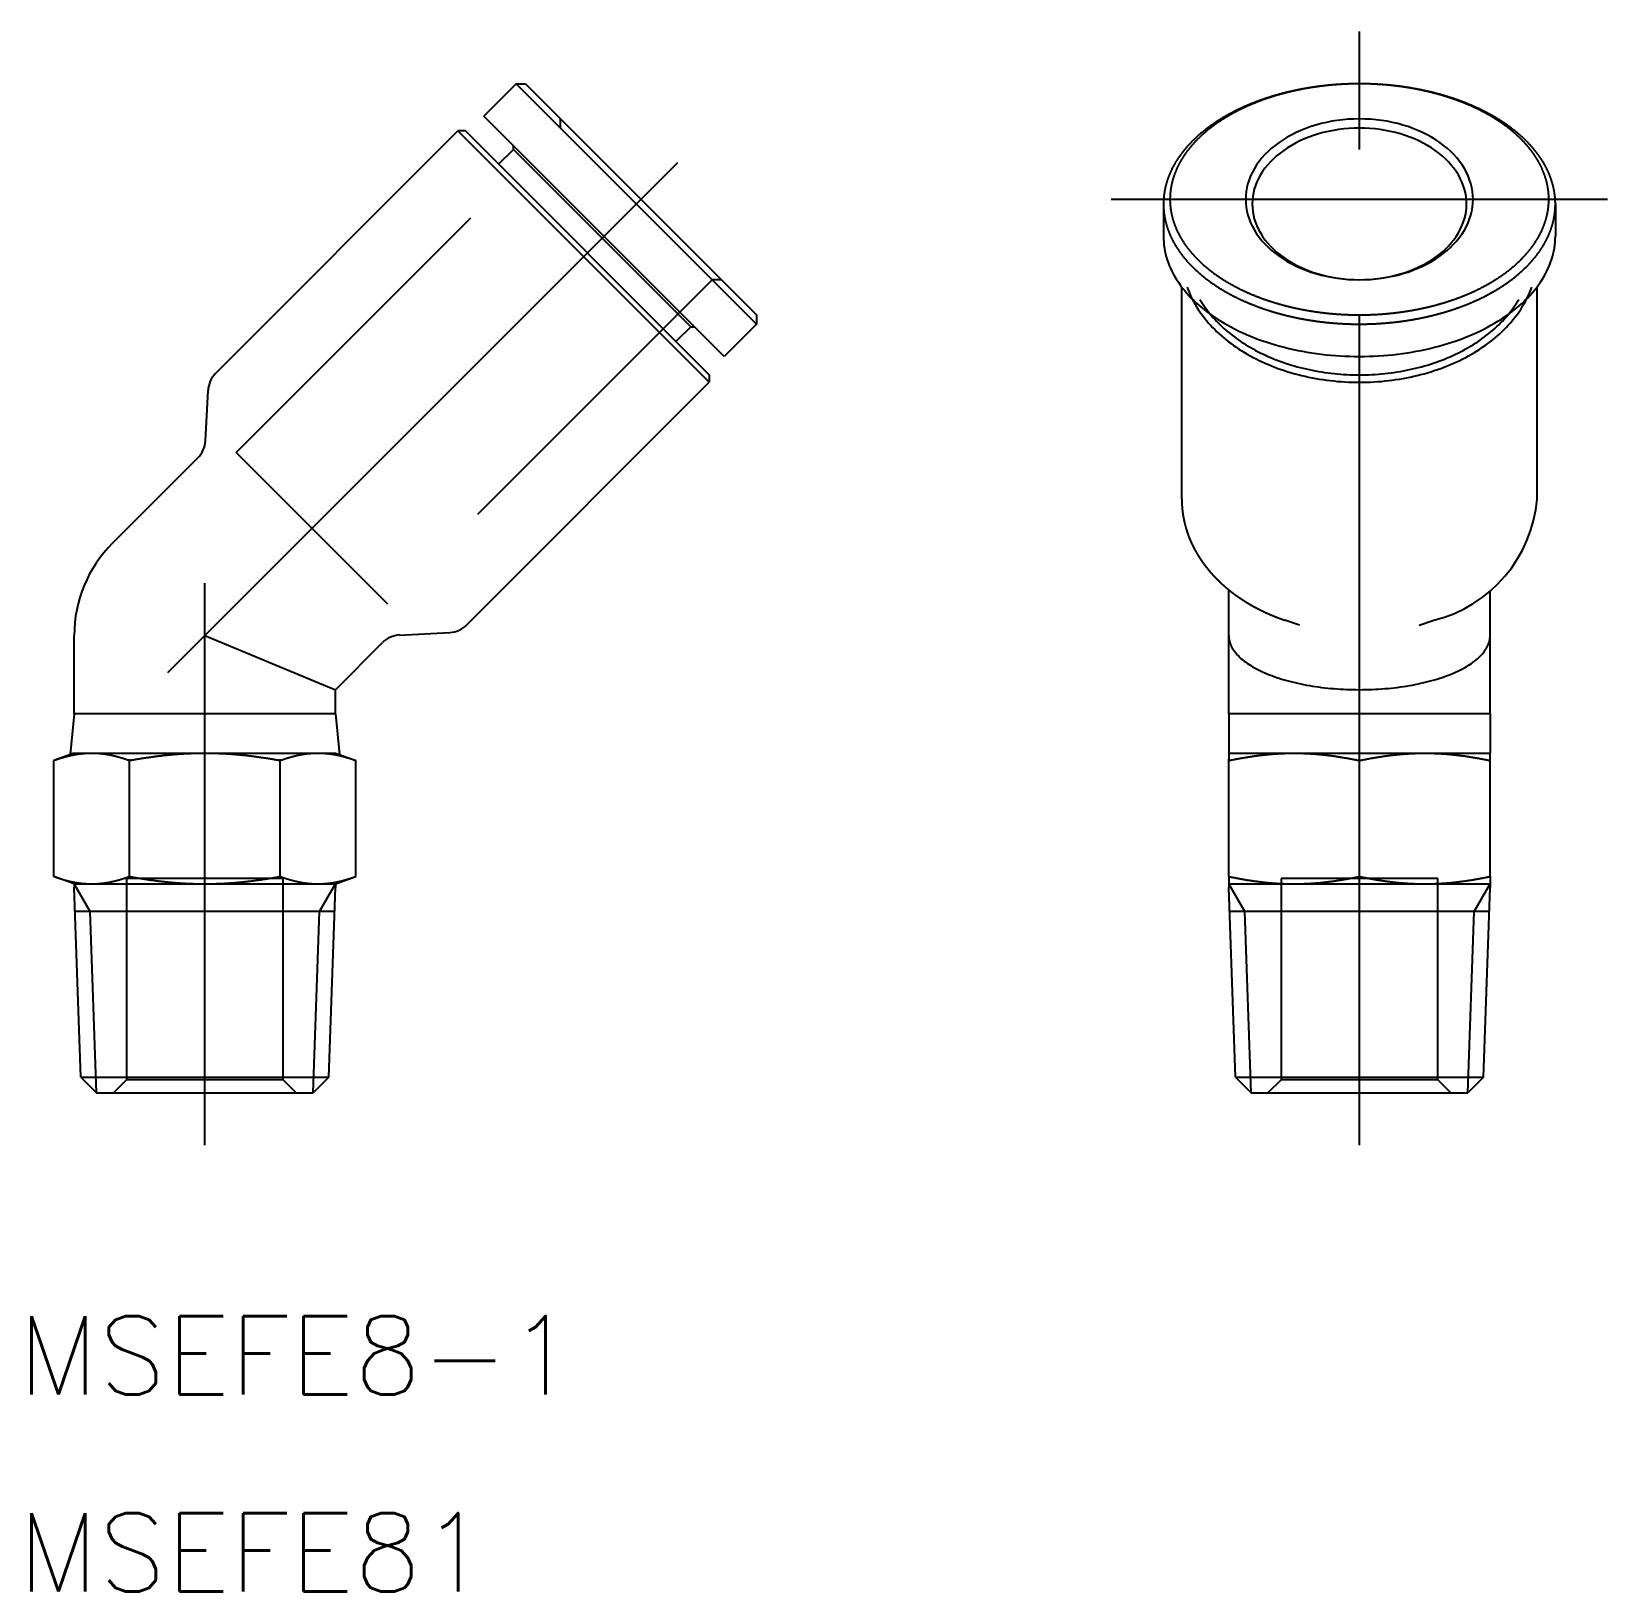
# Model space of a CAD drawing. Extents: x -6.6 to 53.7, y -19.1 to 40.6.
import ezdxf

# ---------------------------------------------------------------- set-up
doc = ezdxf.new("R2010")
doc.units = 0
doc.linetypes.add('CENTER', pattern=[50.8, 31.75, -6.35, 6.35, -6.35])
doc.linetypes.add('DASHED', pattern=[19.05, 12.7, -6.35])
doc.layers.get('0').update_dxf_attribs({"linetype": 'CONTINUOUS'})
doc.layers.add('CENTER', color=1, linetype='CENTER')
doc.styles.get("Standard").update_dxf_attribs({"font": 'txt.shx', "height": 3, "bigfont": 'bigfont.shx'})

msp = doc.modelspace()

# ---------------------------------------------------------------- texts
at = {"color": 7, "linetype": 'CONTINUOUS'}
for s, p in [('MSEFE8-1', (-7.148, -11.534)), ('MSEFE81', (-7.148, -19.071))]:
    msp.add_text(s, height=3, dxfattribs=at).set_placement(p)

# ---------------------------------------------------------------- linework, layer by layer
at = {"color": 7, "linetype": 'CONTINUOUS'}
for p, q in [((11.915, 38.607), (10.677, 37.37)), ((11.915, 38.607), (21.107, 29.415)), ((11.915, 38.607), (12.268, 38.607)), ((12.268, 38.607), (21.107, 29.768)), ((0.413, 27.529), (9.687, 36.804)), ((19.304, 27.187), (9.687, 36.804)), ((9.97, 36.804), (9.687, 36.804)), ((9.97, 36.804), (19.304, 27.47)), ((19.87, 28.177), (10.677, 37.37)), ((11.809, 36.097), (11.809, 36.238)), ((11.809, 36.097), (11.243, 35.531)), ((18.597, 29.309), (11.809, 36.097)), ((36.688, 34.011), (36.688, 32.773)), ((51.688, 34.011), (51.688, 32.773)), ((37.388, 22.721), (37.388, 30.835)), ((50.988, 22.721), (50.988, 30.835)), ((21.107, 29.768), (21.107, 29.415)), ((18.597, 29.309), (18.031, 28.743)), ((18.597, 29.309), (18.738, 29.309)), ((21.107, 29.415), (19.87, 28.177)), ((10.029, 17.913), (19.304, 27.187)), ((19.304, 27.47), (19.304, 27.187)), ((0.02, 24.954), (0.121, 26.875)), ((-3.536, 21.036), (-0.271, 24.3)), ((39.188, 17.5), (39.188, 19.248)), ((49.188, 17.5), (49.188, 19.195)), ((-5, 14.5), (-5, 17.5)), ((0, 17.5), (5, 15.429)), ((7.454, 17.52), (9.375, 17.621)), ((39.188, 14.5), (39.188, 17.5)), ((41.896, 17.892), (41.336, 18.084)), ((46.479, 17.892), (47.04, 18.084)), ((49.188, 14.5), (49.188, 17.5)), ((5, 15.429), (6.8, 17.229)), ((5, 14.5), (5, 15.429)), ((-5, 14.5), (-5.155, 12.948)), ((-4.33, 14.5), (-5, 14.5)), ((0, 14.5), (-4.33, 14.5)), ((4.33, 14.5), (0, 14.5)), ((5, 14.5), (4.33, 14.5)), ((5, 14.5), (5.155, 12.948)), ((41.688, 14.5), (39.188, 14.5)), ((39.188, 14.5), (39.188, 13)), ((46.688, 14.5), (41.688, 14.5)), ((49.188, 14.5), (46.688, 14.5)), ((49.188, 14.5), (49.188, 13)), ((-5, 13.005), (-5.774, 12.723)), ((-5.774, 8.282), (-5.774, 12.723)), ((-5, 13.005), (-4.33, 13.005)), ((-4.33, 13.005), (0, 13.005)), ((-2.887, 8.282), (-2.887, 12.773)), ((0, 13.005), (4.33, 13.005)), ((2.887, 8.282), (2.887, 12.773)), ((4.33, 13.005), (5, 13.005)), ((5, 13.005), (5.774, 12.723)), ((5.774, 8.282), (5.774, 12.723)), ((39.188, 13), (49.188, 13)), ((39.188, 13), (39.188, 12.773)), ((39.188, 8.282), (39.188, 12.773)), ((44.188, 8.282), (44.188, 12.721)), ((49.188, 8.282), (49.188, 13)), ((-5, 8), (-5.774, 8.282)), ((-5, 8), (-4.33, 8)), ((-5, 8), (-5, 7.865)), ((-4.746, 0.602), (-5, 7.865)), ((-4.33, 8), (0, 8)), ((0, 8), (4.33, 8)), ((4.33, 8), (5, 8)), ((4.746, 0.602), (5, 7.865)), ((5, 8), (5.774, 8.282)), ((5, 8), (5, 7.865)), ((39.188, 8.282), (39.188, 8)), ((39.188, 8), (41.688, 8)), ((39.188, 8), (39.188, 7.865)), ((39.441, 0.602), (39.188, 7.865)), ((41.688, 8), (46.688, 8)), ((46.688, 8), (49.188, 8)), ((48.934, 0.602), (49.188, 7.865)), ((49.188, 8.282), (49.188, 8)), ((49.188, 8), (49.188, 7.865)), ((4.968, 6.938), (-4.968, 6.938)), ((49.155, 6.938), (39.22, 6.938)), ((-4.746, 0.602), (4.746, 0.602)), ((-4.746, 0.602), (-4.144, 0)), ((-4.144, 0), (4.144, 0)), ((4.746, 0.602), (4.144, 0)), ((39.441, 0.602), (48.934, 0.602)), ((39.441, 0.602), (40.043, 0)), ((40.043, 0), (48.332, 0)), ((48.934, 0.602), (48.332, 0))]:
    msp.add_line(p, q, dxfattribs=at)
at = {"color": 3, "linetype": 'DASHED'}
for p, q in [((1.202, 24.5), (13.612, 36.91)), ((13.612, 36.91), (13.612, 37.264)), ((19.41, 31.112), (7, 18.702)), ((19.764, 31.112), (19.41, 31.112)), ((7, 18.702), (1.202, 24.5)), ((-3, 8.2), (-3, 0.5)), ((3, 8.2), (-3, 8.2)), ((3, 0.5), (3, 8.2)), ((47.188, 8.2), (41.188, 8.2)), ((41.188, 8.2), (41.188, 0.5)), ((47.188, 0.5), (47.188, 8.2)), ((-3, 0.5), (-3.5, 0)), ((3, 0.5), (-3, 0.5)), ((3.5, 0), (3, 0.5)), ((41.188, 0.5), (40.688, 0)), ((47.188, 0.5), (41.188, 0.5)), ((47.688, 0), (47.188, 0.5))]:
    msp.add_line(p, q, dxfattribs=at)
at = {"color": 3, "linetype": 'CONTINUOUS'}
for p, q in [((-4.387, 6.938), (-5, 8)), ((4.387, 6.938), (5, 8)), ((39.801, 6.938), (39.188, 8)), ((48.574, 6.938), (49.188, 8)), ((-4.144, 0), (-4.387, 6.938)), ((4.144, 0), (4.387, 6.938)), ((40.043, 0), (39.801, 6.938)), ((48.332, 0), (48.574, 6.938))]:
    msp.add_line(p, q, dxfattribs=at)
at = {"color": 7}
for points in [[(44.188, 29.415, 0), (44.201, 29.415, 0), (44.215, 29.415, 0), (44.228, 29.415, 0), (44.242, 29.415, 0), (44.255, 29.415, 0), (44.269, 29.415, 0), (44.282, 29.415, 0), (44.296, 29.415, 0), (44.309, 29.415, 0), (44.323, 29.416, 0), (44.336, 29.416, 0), (44.35, 29.416, 0), (44.363, 29.416, 0), (44.377, 29.416, 0), (44.39, 29.416, 0), (44.404, 29.417, 0), (44.417, 29.417, 0), (44.431, 29.417, 0), (44.444, 29.417, 0), (44.458, 29.418, 0), (44.471, 29.418, 0), (44.485, 29.418, 0), (44.498, 29.419, 0), (44.512, 29.419, 0), (44.525, 29.419, 0), (44.539, 29.42, 0), (44.553, 29.42, 0), (44.566, 29.421, 0), (44.58, 29.421, 0), (44.593, 29.421, 0), (44.607, 29.422, 0), (44.621, 29.422, 0), (44.634, 29.423, 0), (44.648, 29.423, 0), (44.662, 29.424, 0), (44.676, 29.424, 0), (44.689, 29.425, 0), (44.703, 29.425, 0), (44.717, 29.426, 0), (44.731, 29.427, 0), (44.745, 29.427, 0), (44.758, 29.428, 0), (44.772, 29.429, 0), (44.786, 29.429, 0), (44.8, 29.43, 0), (44.814, 29.431, 0), (44.828, 29.431, 0), (44.842, 29.432, 0), (44.856, 29.433, 0), (44.87, 29.434, 0), (44.885, 29.435, 0), (44.899, 29.435, 0), (44.913, 29.436, 0), (44.927, 29.437, 0), (44.941, 29.438, 0), (44.956, 29.439, 0), (44.97, 29.44, 0), (44.984, 29.441, 0), (44.999, 29.442, 0), (45.013, 29.443, 0), (45.028, 29.444, 0), (45.042, 29.445, 0), (45.057, 29.446, 0), (45.071, 29.447, 0), (45.086, 29.448, 0), (45.101, 29.449, 0), (45.115, 29.45, 0), (45.13, 29.451, 0), (45.145, 29.452, 0), (45.16, 29.453, 0), (45.175, 29.455, 0), (45.19, 29.456, 0), (45.205, 29.457, 0), (45.22, 29.459, 0), (45.235, 29.46, 0), (45.25, 29.461, 0), (45.266, 29.462, 0), (45.281, 29.464, 0), (45.296, 29.465, 0), (45.312, 29.467, 0), (45.327, 29.468, 0), (45.343, 29.47, 0), (45.358, 29.471, 0), (45.374, 29.473, 0), (45.389, 29.474, 0), (45.405, 29.476, 0), (45.421, 29.477, 0), (45.437, 29.479, 0), (45.453, 29.481, 0), (45.469, 29.482, 0), (45.485, 29.484, 0), (45.501, 29.486, 0), (45.517, 29.488, 0), (45.534, 29.489, 0), (45.55, 29.491, 0), (45.566, 29.493, 0), (45.583, 29.495, 0), (45.6, 29.497, 0), (45.616, 29.499, 0), (45.633, 29.501, 0), (45.65, 29.503, 0), (45.666, 29.505, 0), (45.683, 29.507, 0), (45.7, 29.509, 0), (45.717, 29.511, 0), (45.734, 29.514, 0), (45.752, 29.516, 0), (45.769, 29.518, 0), (45.786, 29.52, 0), (45.803, 29.523, 0), (45.821, 29.525, 0), (45.838, 29.527, 0), (45.856, 29.53, 0), (45.873, 29.532, 0), (45.891, 29.535, 0), (45.909, 29.537, 0), (45.927, 29.54, 0), (45.944, 29.543, 0), (45.962, 29.545, 0), (45.98, 29.548, 0), (45.998, 29.551, 0), (46.016, 29.553, 0), (46.034, 29.556, 0), (46.052, 29.559, 0), (46.07, 29.562, 0), (46.089, 29.565, 0), (46.107, 29.568, 0), (46.125, 29.571, 0), (46.144, 29.574, 0), (46.162, 29.577, 0), (46.18, 29.58, 0), (46.199, 29.583, 0), (46.217, 29.586, 0), (46.236, 29.59, 0), (46.254, 29.593, 0), (46.273, 29.596, 0), (46.292, 29.599, 0), (46.31, 29.603, 0), (46.329, 29.606, 0), (46.348, 29.61, 0), (46.367, 29.613, 0), (46.386, 29.617, 0), (46.405, 29.62, 0), (46.423, 29.624, 0), (46.443, 29.628, 0), (46.462, 29.631, 0), (46.48, 29.635, 0), (46.5, 29.639, 0), (46.519, 29.643, 0), (46.538, 29.646, 0), (46.557, 29.65, 0), (46.576, 29.654, 0), (46.596, 29.658, 0), (46.615, 29.662, 0), (46.634, 29.666, 0), (46.653, 29.671, 0), (46.673, 29.675, 0), (46.692, 29.679, 0), (46.711, 29.683, 0), (46.731, 29.687, 0), (46.75, 29.692, 0), (46.77, 29.696, 0), (46.789, 29.7, 0), (46.809, 29.705, 0), (46.828, 29.709, 0), (46.848, 29.714, 0), (46.867, 29.718, 0), (46.887, 29.723, 0), (46.907, 29.728, 0), (46.926, 29.732, 0), (46.946, 29.737, 0), (46.966, 29.742, 0), (46.985, 29.747, 0), (47.005, 29.752, 0), (47.025, 29.757, 0), (47.045, 29.762, 0), (47.064, 29.767, 0), (47.084, 29.772, 0), (47.104, 29.777, 0), (47.124, 29.782, 0), (47.144, 29.787, 0), (47.163, 29.792, 0), (47.183, 29.797, 0), (47.203, 29.803, 0), (47.223, 29.808, 0), (47.243, 29.814, 0), (47.263, 29.819, 0), (47.283, 29.824, 0), (47.303, 29.83, 0), (47.322, 29.835, 0), (47.342, 29.841, 0), (47.362, 29.847, 0), (47.382, 29.852, 0), (47.402, 29.858, 0), (47.422, 29.864, 0), (47.442, 29.87, 0), (47.462, 29.876, 0), (47.482, 29.882, 0), (47.502, 29.888, 0), (47.522, 29.894, 0), (47.542, 29.9, 0), (47.562, 29.906, 0), (47.581, 29.912, 0), (47.601, 29.919, 0), (47.621, 29.925, 0), (47.641, 29.931, 0), (47.661, 29.937, 0), (47.681, 29.944, 0), (47.701, 29.95, 0), (47.721, 29.957, 0), (47.741, 29.963, 0), (47.761, 29.97, 0), (47.781, 29.977, 0), (47.801, 29.983, 0), (47.821, 29.99, 0), (47.841, 29.997, 0), (47.861, 30.004, 0), (47.881, 30.011, 0), (47.901, 30.018, 0), (47.921, 30.025, 0), (47.941, 30.032, 0), (47.961, 30.039, 0), (47.98, 30.046, 0), (48, 30.053, 0), (48.02, 30.06, 0), (48.04, 30.067, 0), (48.06, 30.075, 0), (48.08, 30.082, 0), (48.1, 30.09, 0), (48.12, 30.097, 0), (48.139, 30.105, 0), (48.159, 30.112, 0), (48.179, 30.12, 0), (48.199, 30.128, 0), (48.219, 30.135, 0), (48.239, 30.143, 0), (48.258, 30.151, 0), (48.278, 30.159, 0), (48.298, 30.167, 0), (48.318, 30.174, 0), (48.337, 30.183, 0), (48.357, 30.191, 0), (48.377, 30.199, 0), (48.397, 30.207, 0), (48.416, 30.215, 0), (48.436, 30.223, 0), (48.455, 30.232, 0), (48.475, 30.24, 0), (48.495, 30.248, 0), (48.514, 30.257, 0), (48.534, 30.265, 0), (48.553, 30.274, 0), (48.573, 30.282, 0), (48.592, 30.291, 0), (48.612, 30.299, 0), (48.631, 30.308, 0), (48.65, 30.317, 0), (48.67, 30.326, 0), (48.689, 30.335, 0), (48.708, 30.344, 0), (48.728, 30.352, 0), (48.747, 30.361, 0), (48.766, 30.371, 0), (48.785, 30.38, 0), (48.805, 30.389, 0), (48.824, 30.398, 0), (48.843, 30.407, 0), (48.862, 30.417, 0), (48.881, 30.426, 0), (48.9, 30.435, 0), (48.919, 30.445, 0), (48.938, 30.454, 0), (48.957, 30.464, 0), (48.976, 30.473, 0), (48.995, 30.483, 0), (49.014, 30.493, 0), (49.032, 30.502, 0), (49.051, 30.512, 0), (49.07, 30.522, 0), (49.089, 30.532, 0), (49.107, 30.542, 0), (49.126, 30.552, 0), (49.144, 30.562, 0), (49.163, 30.572, 0), (49.181, 30.582, 0), (49.2, 30.592, 0), (49.218, 30.602, 0), (49.236, 30.612, 0), (49.255, 30.622, 0), (49.273, 30.633, 0), (49.291, 30.643, 0), (49.309, 30.654, 0), (49.328, 30.664, 0), (49.346, 30.674, 0), (49.364, 30.685, 0), (49.382, 30.695, 0), (49.4, 30.706, 0), (49.418, 30.717, 0), (49.435, 30.727, 0), (49.453, 30.738, 0), (49.471, 30.749, 0), (49.489, 30.76, 0), (49.506, 30.77, 0), (49.524, 30.781, 0), (49.541, 30.792, 0), (49.559, 30.803, 0), (49.577, 30.814, 0), (49.594, 30.825, 0), (49.611, 30.837, 0), (49.629, 30.848, 0), (49.646, 30.859, 0), (49.663, 30.87, 0), (49.68, 30.881, 0), (49.697, 30.892, 0), (49.714, 30.904, 0), (49.731, 30.915, 0), (49.748, 30.927, 0), (49.765, 30.938, 0), (49.782, 30.95, 0), (49.798, 30.961, 0), (49.815, 30.973, 0), (49.832, 30.984, 0), (49.848, 30.996, 0), (49.865, 31.008, 0), (49.881, 31.019, 0), (49.898, 31.031, 0), (49.914, 31.043, 0), (49.93, 31.054, 0), (49.946, 31.066, 0), (49.962, 31.078, 0), (49.978, 31.09, 0), (49.995, 31.102, 0), (50.01, 31.114, 0), (50.026, 31.126, 0), (50.042, 31.138, 0), (50.058, 31.15, 0), (50.073, 31.162, 0), (50.089, 31.174, 0), (50.105, 31.186, 0), (50.12, 31.199, 0), (50.135, 31.211, 0), (50.151, 31.223, 0), (50.166, 31.235, 0), (50.181, 31.248, 0), (50.196, 31.26, 0), (50.211, 31.273, 0), (50.226, 31.285, 0), (50.241, 31.297, 0), (50.256, 31.31, 0), (50.271, 31.322, 0), (50.285, 31.335, 0), (50.3, 31.348, 0), (50.315, 31.36, 0), (50.329, 31.373, 0), (50.343, 31.385, 0), (50.358, 31.398, 0), (50.372, 31.411, 0), (50.386, 31.423, 0), (50.4, 31.436, 0), (50.414, 31.449, 0), (50.428, 31.462, 0), (50.442, 31.474, 0), (50.456, 31.487, 0), (50.47, 31.5, 0), (50.483, 31.513, 0), (50.497, 31.526, 0), (50.51, 31.539, 0), (50.524, 31.552, 0), (50.537, 31.565, 0), (50.55, 31.578, 0), (50.564, 31.591, 0), (50.577, 31.604, 0), (50.59, 31.617, 0), (50.603, 31.63, 0), (50.616, 31.643, 0), (50.629, 31.656, 0), (50.641, 31.669, 0), (50.654, 31.682, 0), (50.666, 31.696, 0), (50.679, 31.709, 0), (50.691, 31.722, 0), (50.704, 31.735, 0), (50.716, 31.748, 0), (50.728, 31.762, 0), (50.74, 31.775, 0), (50.752, 31.788, 0), (50.764, 31.802, 0), (50.776, 31.815, 0), (50.788, 31.828, 0), (50.8, 31.842, 0), (50.812, 31.855, 0), (50.823, 31.869, 0), (50.834, 31.882, 0), (50.846, 31.895, 0), (50.857, 31.909, 0), (50.868, 31.922, 0), (50.88, 31.936, 0), (50.891, 31.949, 0), (50.902, 31.963, 0), (50.913, 31.976, 0), (50.924, 31.99, 0), (50.934, 32.003, 0), (50.945, 32.017, 0), (50.956, 32.03, 0), (50.966, 32.044, 0), (50.977, 32.057, 0), (50.987, 32.071, 0), (50.997, 32.085, 0), (51.008, 32.098, 0), (51.018, 32.112, 0), (51.028, 32.126, 0), (51.038, 32.139, 0), (51.048, 32.153, 0), (51.058, 32.167, 0), (51.067, 32.181, 0), (51.077, 32.194, 0), (51.087, 32.208, 0), (51.096, 32.222, 0), (51.106, 32.236, 0), (51.115, 32.249, 0), (51.124, 32.263, 0), (51.133, 32.277, 0), (51.143, 32.291, 0), (51.152, 32.305, 0), (51.161, 32.318, 0), (51.17, 32.332, 0), (51.178, 32.346, 0), (51.187, 32.36, 0), (51.196, 32.374, 0), (51.205, 32.388, 0), (51.213, 32.402, 0), (51.221, 32.416, 0), (51.23, 32.43, 0), (51.238, 32.444, 0), (51.246, 32.457, 0), (51.255, 32.471, 0), (51.263, 32.485, 0), (51.27, 32.499, 0), (51.278, 32.513, 0), (51.286, 32.527, 0), (51.294, 32.541, 0), (51.302, 32.555, 0), (51.309, 32.569, 0), (51.317, 32.583, 0), (51.324, 32.597, 0), (51.332, 32.611, 0), (51.339, 32.626, 0), (51.346, 32.64, 0), (51.353, 32.654, 0), (51.36, 32.668, 0), (51.367, 32.682, 0), (51.374, 32.696, 0), (51.381, 32.71, 0), (51.388, 32.724, 0), (51.395, 32.738, 0), (51.401, 32.752, 0), (51.408, 32.767, 0), (51.414, 32.781, 0), (51.42, 32.795, 0), (51.427, 32.809, 0), (51.433, 32.823, 0), (51.439, 32.837, 0), (51.445, 32.852, 0), (51.451, 32.866, 0), (51.457, 32.88, 0), (51.463, 32.894, 0), (51.469, 32.908, 0), (51.474, 32.923, 0), (51.48, 32.937, 0), (51.486, 32.951, 0), (51.491, 32.965, 0), (51.496, 32.98, 0), (51.502, 32.994, 0), (51.507, 33.008, 0), (51.512, 33.022, 0), (51.517, 33.037, 0), (51.522, 33.051, 0), (51.527, 33.065, 0), (51.532, 33.079, 0), (51.537, 33.094, 0), (51.542, 33.108, 0), (51.546, 33.122, 0), (51.551, 33.137, 0), (51.555, 33.151, 0), (51.56, 33.165, 0), (51.564, 33.179, 0), (51.568, 33.194, 0), (51.572, 33.208, 0), (51.577, 33.222, 0), (51.581, 33.237, 0), (51.585, 33.251, 0), (51.588, 33.266, 0), (51.592, 33.28, 0), (51.596, 33.294, 0), (51.6, 33.309, 0), (51.603, 33.323, 0), (51.607, 33.337, 0), (51.61, 33.352, 0), (51.614, 33.366, 0), (51.617, 33.38, 0), (51.62, 33.395, 0), (51.623, 33.409, 0), (51.626, 33.423, 0), (51.629, 33.438, 0), (51.632, 33.452, 0), (51.635, 33.467, 0), (51.638, 33.481, 0), (51.64, 33.495, 0), (51.643, 33.51, 0), (51.646, 33.524, 0), (51.648, 33.539, 0), (51.65, 33.553, 0), (51.653, 33.567, 0), (51.655, 33.582, 0), (51.657, 33.596, 0), (51.659, 33.611, 0), (51.661, 33.625, 0), (51.663, 33.639, 0), (51.665, 33.654, 0), (51.667, 33.668, 0), (51.669, 33.683, 0), (51.67, 33.697, 0), (51.672, 33.712, 0), (51.673, 33.726, 0), (51.675, 33.74, 0), (51.676, 33.755, 0), (51.677, 33.769, 0), (51.678, 33.784, 0), (51.68, 33.798, 0), (51.681, 33.812, 0), (51.682, 33.827, 0), (51.683, 33.841, 0), (51.683, 33.856, 0), (51.684, 33.87, 0), (51.685, 33.885, 0), (51.685, 33.899, 0), (51.686, 33.914, 0), (51.687, 33.928, 0), (51.687, 33.943, 0), (51.687, 33.957, 0), (51.687, 33.971, 0), (51.688, 33.986, 0), (51.688, 34, 0), (51.688, 34.015, 0), (51.688, 34.029, 0), (51.688, 34.044, 0), (51.687, 34.058, 0), (51.687, 34.072, 0), (51.687, 34.087, 0), (51.686, 34.101, 0), (51.686, 34.116, 0), (51.685, 34.13, 0), (51.684, 34.145, 0), (51.684, 34.159, 0), (51.683, 34.173, 0), (51.682, 34.188, 0), (51.681, 34.202, 0), (51.68, 34.217, 0), (51.679, 34.231, 0), (51.678, 34.245, 0), (51.677, 34.26, 0), (51.675, 34.274, 0), (51.674, 34.289, 0), (51.673, 34.303, 0), (51.671, 34.318, 0), (51.669, 34.332, 0), (51.668, 34.346, 0), (51.666, 34.361, 0), (51.664, 34.375, 0), (51.662, 34.389, 0), (51.66, 34.404, 0), (51.658, 34.418, 0), (51.656, 34.433, 0), (51.654, 34.447, 0), (51.652, 34.461, 0), (51.649, 34.476, 0), (51.647, 34.49, 0), (51.644, 34.504, 0), (51.642, 34.519, 0), (51.639, 34.533, 0), (51.636, 34.547, 0), (51.634, 34.562, 0), (51.631, 34.576, 0), (51.628, 34.59, 0), (51.625, 34.605, 0), (51.622, 34.619, 0), (51.619, 34.633, 0), (51.615, 34.648, 0), (51.612, 34.662, 0), (51.609, 34.676, 0), (51.605, 34.69, 0), (51.602, 34.705, 0), (51.598, 34.719, 0), (51.595, 34.733, 0), (51.591, 34.747, 0), (51.587, 34.761, 0), (51.583, 34.776, 0), (51.579, 34.79, 0), (51.575, 34.804, 0), (51.571, 34.818, 0), (51.567, 34.833, 0), (51.563, 34.847, 0), (51.558, 34.861, 0), (51.554, 34.875, 0), (51.55, 34.889, 0), (51.545, 34.903, 0), (51.54, 34.917, 0), (51.536, 34.931, 0), (51.531, 34.946, 0), (51.526, 34.96, 0), (51.521, 34.974, 0), (51.516, 34.988, 0), (51.511, 35.002, 0), (51.506, 35.016, 0), (51.501, 35.03, 0), (51.496, 35.044, 0), (51.49, 35.058, 0), (51.485, 35.072, 0), (51.48, 35.086, 0), (51.474, 35.1, 0), (51.469, 35.114, 0), (51.463, 35.128, 0), (51.457, 35.142, 0), (51.451, 35.155, 0), (51.446, 35.169, 0), (51.44, 35.183, 0), (51.434, 35.197, 0), (51.428, 35.211, 0), (51.421, 35.225, 0), (51.415, 35.239, 0), (51.409, 35.252, 0), (51.403, 35.266, 0), (51.396, 35.28, 0), (51.39, 35.294, 0), (51.383, 35.307, 0), (51.377, 35.321, 0), (51.37, 35.335, 0), (51.363, 35.349, 0), (51.356, 35.362, 0), (51.349, 35.376, 0), (51.342, 35.389, 0), (51.335, 35.403, 0), (51.328, 35.417, 0), (51.321, 35.43, 0), (51.314, 35.444, 0), (51.307, 35.457, 0), (51.299, 35.471, 0), (51.292, 35.484, 0), (51.284, 35.498, 0), (51.277, 35.511, 0), (51.269, 35.525, 0), (51.261, 35.538, 0), (51.254, 35.552, 0), (51.246, 35.565, 0), (51.238, 35.578, 0), (51.23, 35.592, 0), (51.222, 35.605, 0), (51.214, 35.618, 0), (51.206, 35.632, 0), (51.198, 35.645, 0), (51.189, 35.658, 0), (51.181, 35.672, 0), (51.173, 35.685, 0), (51.164, 35.698, 0), (51.156, 35.711, 0), (51.147, 35.724, 0), (51.138, 35.737, 0), (51.13, 35.751, 0), (51.121, 35.764, 0), (51.112, 35.777, 0), (51.103, 35.79, 0), (51.094, 35.803, 0), (51.085, 35.816, 0), (51.076, 35.829, 0), (51.067, 35.842, 0), (51.058, 35.855, 0), (51.049, 35.867, 0), (51.039, 35.88, 0), (51.03, 35.893, 0), (51.02, 35.906, 0), (51.011, 35.919, 0), (51.001, 35.932, 0), (50.992, 35.944, 0), (50.982, 35.957, 0), (50.972, 35.97, 0), (50.963, 35.983, 0), (50.953, 35.995, 0), (50.943, 36.008, 0), (50.933, 36.02, 0), (50.923, 36.033, 0), (50.913, 36.046, 0), (50.903, 36.058, 0), (50.892, 36.071, 0), (50.882, 36.083, 0), (50.872, 36.096, 0), (50.861, 36.108, 0), (50.851, 36.12, 0), (50.841, 36.133, 0), (50.83, 36.145, 0), (50.819, 36.157, 0), (50.809, 36.17, 0), (50.798, 36.182, 0), (50.788, 36.194, 0), (50.777, 36.206, 0), (50.766, 36.219, 0), (50.755, 36.231, 0), (50.744, 36.243, 0), (50.733, 36.255, 0), (50.722, 36.267, 0), (50.711, 36.279, 0), (50.7, 36.291, 0), (50.688, 36.303, 0), (50.677, 36.315, 0), (50.666, 36.327, 0), (50.654, 36.339, 0), (50.643, 36.351, 0), (50.631, 36.363, 0), (50.62, 36.375, 0), (50.608, 36.387, 0), (50.597, 36.398, 0), (50.585, 36.41, 0), (50.573, 36.422, 0), (50.561, 36.434, 0), (50.55, 36.445, 0), (50.538, 36.457, 0), (50.526, 36.468, 0), (50.514, 36.48, 0), (50.502, 36.492, 0), (50.489, 36.503, 0), (50.477, 36.515, 0), (50.465, 36.526, 0), (50.453, 36.538, 0), (50.441, 36.549, 0), (50.428, 36.56, 0), (50.416, 36.572, 0), (50.404, 36.583, 0), (50.391, 36.594, 0), (50.379, 36.605, 0), (50.366, 36.617, 0), (50.353, 36.628, 0), (50.341, 36.639, 0), (50.328, 36.65, 0), (50.315, 36.661, 0), (50.302, 36.672, 0), (50.289, 36.684, 0), (50.276, 36.695, 0), (50.264, 36.706, 0), (50.251, 36.717, 0), (50.237, 36.728, 0), (50.224, 36.739, 0), (50.211, 36.749, 0), (50.198, 36.76, 0), (50.185, 36.771, 0), (50.172, 36.782, 0), (50.158, 36.793, 0), (50.145, 36.803, 0), (50.131, 36.814, 0), (50.118, 36.825, 0), (50.104, 36.836, 0), (50.091, 36.846, 0), (50.077, 36.857, 0), (50.064, 36.867, 0), (50.05, 36.878, 0), (50.036, 36.888, 0), (50.022, 36.899, 0), (50.009, 36.909, 0), (49.995, 36.92, 0), (49.981, 36.93, 0), (49.967, 36.941, 0), (49.953, 36.951, 0), (49.939, 36.961, 0), (49.925, 36.971, 0), (49.911, 36.982, 0), (49.897, 36.992, 0), (49.882, 37.002, 0), (49.868, 37.012, 0), (49.854, 37.022, 0), (49.839, 37.032, 0), (49.825, 37.042, 0), (49.811, 37.053, 0), (49.796, 37.062, 0), (49.782, 37.072, 0), (49.767, 37.083, 0), (49.752, 37.092, 0), (49.738, 37.102, 0), (49.723, 37.112, 0), (49.709, 37.122, 0), (49.694, 37.132, 0), (49.679, 37.142, 0), (49.664, 37.151, 0), (49.649, 37.161, 0), (49.634, 37.171, 0), (49.62, 37.18, 0), (49.605, 37.19, 0), (49.59, 37.2, 0), (49.574, 37.209, 0), (49.559, 37.218, 0), (49.544, 37.228, 0), (49.529, 37.237, 0), (49.514, 37.247, 0), (49.498, 37.256, 0), (49.483, 37.266, 0), (49.468, 37.275, 0), (49.453, 37.284, 0), (49.437, 37.294, 0), (49.422, 37.303, 0), (49.406, 37.312, 0), (49.391, 37.321, 0), (49.375, 37.33, 0), (49.36, 37.34, 0), (49.344, 37.349, 0), (49.328, 37.358, 0), (49.313, 37.367, 0), (49.297, 37.376, 0), (49.281, 37.385, 0), (49.265, 37.394, 0), (49.249, 37.403, 0), (49.234, 37.411, 0), (49.218, 37.42, 0), (49.202, 37.429, 0), (49.186, 37.438, 0), (49.17, 37.447, 0), (49.154, 37.455, 0), (49.138, 37.464, 0), (49.121, 37.473, 0), (49.105, 37.481, 0), (49.089, 37.49, 0), (49.073, 37.498, 0), (49.057, 37.507, 0), (49.041, 37.515, 0), (49.024, 37.524, 0), (49.008, 37.532, 0), (48.991, 37.541, 0), (48.975, 37.549, 0), (48.959, 37.557, 0), (48.942, 37.566, 0), (48.926, 37.574, 0), (48.909, 37.582, 0), (48.892, 37.59, 0), (48.876, 37.599, 0), (48.859, 37.607, 0), (48.843, 37.615, 0), (48.826, 37.623, 0), (48.809, 37.631, 0), (48.792, 37.639, 0), (48.776, 37.647, 0), (48.759, 37.655, 0), (48.742, 37.663, 0), (48.725, 37.671, 0), (48.708, 37.678, 0), (48.691, 37.686, 0), (48.674, 37.694, 0), (48.657, 37.702, 0), (48.64, 37.709, 0), (48.623, 37.717, 0), (48.606, 37.725, 0), (48.589, 37.733, 0), (48.572, 37.74, 0), (48.555, 37.748, 0), (48.538, 37.755, 0), (48.52, 37.763, 0), (48.503, 37.77, 0), (48.486, 37.778, 0), (48.469, 37.785, 0), (48.451, 37.792, 0), (48.434, 37.8, 0), (48.417, 37.807, 0), (48.399, 37.814, 0), (48.382, 37.821, 0), (48.364, 37.828, 0), (48.347, 37.836, 0), (48.329, 37.843, 0), (48.312, 37.85, 0), (48.294, 37.857, 0), (48.277, 37.864, 0), (48.259, 37.871, 0), (48.241, 37.878, 0), (48.224, 37.885, 0), (48.206, 37.892, 0), (48.188, 37.899, 0), (48.171, 37.905, 0), (48.153, 37.912, 0), (48.135, 37.919, 0), (48.117, 37.926, 0), (48.099, 37.932, 0), (48.082, 37.939, 0), (48.064, 37.946, 0), (48.046, 37.952, 0), (48.028, 37.959, 0), (48.01, 37.965, 0), (47.992, 37.972, 0), (47.974, 37.978, 0), (47.956, 37.985, 0), (47.938, 37.991, 0), (47.92, 37.998, 0), (47.902, 38.004, 0), (47.884, 38.01, 0), (47.866, 38.017, 0), (47.848, 38.023, 0), (47.83, 38.029, 0), (47.811, 38.035, 0), (47.793, 38.041, 0), (47.775, 38.047, 0), (47.757, 38.053, 0), (47.739, 38.059, 0), (47.72, 38.065, 0), (47.702, 38.071, 0), (47.684, 38.077, 0), (47.665, 38.083, 0), (47.647, 38.089, 0), (47.629, 38.095, 0), (47.61, 38.101, 0), (47.592, 38.106, 0), (47.573, 38.112, 0), (47.555, 38.118, 0), (47.536, 38.123, 0), (47.518, 38.129, 0), (47.5, 38.135, 0), (47.481, 38.14, 0), (47.462, 38.146, 0), (47.444, 38.151, 0), (47.425, 38.157, 0), (47.407, 38.162, 0), (47.388, 38.168, 0), (47.37, 38.173, 0), (47.351, 38.178, 0), (47.332, 38.184, 0), (47.314, 38.189, 0), (47.295, 38.194, 0), (47.276, 38.199, 0), (47.258, 38.205, 0), (47.239, 38.21, 0), (47.22, 38.215, 0), (47.201, 38.22, 0), (47.182, 38.225, 0), (47.164, 38.23, 0), (47.145, 38.235, 0), (47.126, 38.24, 0), (47.107, 38.245, 0), (47.088, 38.249, 0), (47.069, 38.254, 0), (47.05, 38.259, 0), (47.032, 38.264, 0), (47.013, 38.269, 0), (46.994, 38.273, 0), (46.975, 38.278, 0), (46.956, 38.283, 0), (46.937, 38.287, 0), (46.918, 38.292, 0), (46.899, 38.296, 0), (46.88, 38.301, 0), (46.861, 38.305, 0), (46.842, 38.31, 0), (46.822, 38.314, 0), (46.803, 38.319, 0), (46.784, 38.323, 0), (46.765, 38.327, 0), (46.746, 38.331, 0), (46.727, 38.336, 0), (46.708, 38.34, 0), (46.688, 38.344, 0), (46.669, 38.348, 0), (46.65, 38.352, 0), (46.631, 38.356, 0), (46.612, 38.361, 0), (46.592, 38.364, 0), (46.573, 38.368, 0), (46.554, 38.372, 0), (46.535, 38.376, 0), (46.515, 38.38, 0), (46.496, 38.384, 0), (46.477, 38.388, 0), (46.457, 38.392, 0), (46.438, 38.395, 0), (46.419, 38.399, 0), (46.399, 38.403, 0), (46.38, 38.406, 0), (46.36, 38.41, 0), (46.341, 38.414, 0), (46.322, 38.417, 0), (46.302, 38.421, 0), (46.283, 38.424, 0), (46.263, 38.428, 0), (46.244, 38.431, 0), (46.224, 38.434, 0), (46.205, 38.438, 0), (46.185, 38.441, 0), (46.166, 38.444, 0), (46.146, 38.448, 0), (46.127, 38.451, 0), (46.107, 38.454, 0), (46.088, 38.457, 0), (46.068, 38.46, 0), (46.048, 38.463, 0), (46.029, 38.467, 0), (46.009, 38.469, 0), (45.99, 38.472, 0), (45.97, 38.475, 0), (45.95, 38.478, 0), (45.931, 38.481, 0), (45.911, 38.484, 0), (45.891, 38.487, 0), (45.872, 38.49, 0), (45.852, 38.492, 0), (45.832, 38.495, 0), (45.813, 38.498, 0), (45.793, 38.501, 0), (45.773, 38.503, 0), (45.754, 38.506, 0), (45.734, 38.508, 0), (45.714, 38.511, 0), (45.694, 38.513, 0), (45.675, 38.516, 0), (45.655, 38.518, 0), (45.635, 38.521, 0), (45.615, 38.523, 0), (45.596, 38.525, 0), (45.576, 38.528, 0), (45.556, 38.53, 0), (45.536, 38.532, 0), (45.516, 38.534, 0), (45.496, 38.537, 0), (45.477, 38.539, 0), (45.457, 38.541, 0), (45.437, 38.543, 0), (45.417, 38.545, 0), (45.397, 38.547, 0), (45.377, 38.549, 0), (45.358, 38.551, 0), (45.338, 38.553, 0), (45.318, 38.555, 0), (45.298, 38.556, 0), (45.278, 38.558, 0), (45.258, 38.56, 0), (45.238, 38.562, 0), (45.218, 38.563, 0), (45.198, 38.565, 0), (45.178, 38.567, 0), (45.158, 38.569, 0), (45.139, 38.57, 0), (45.119, 38.572, 0), (45.099, 38.573, 0), (45.079, 38.575, 0), (45.059, 38.576, 0), (45.039, 38.577, 0), (45.019, 38.579, 0), (44.999, 38.58, 0), (44.979, 38.581, 0), (44.959, 38.583, 0), (44.939, 38.584, 0), (44.919, 38.585, 0), (44.899, 38.586, 0), (44.879, 38.588, 0), (44.859, 38.589, 0), (44.839, 38.59, 0), (44.819, 38.591, 0), (44.799, 38.592, 0), (44.779, 38.593, 0), (44.759, 38.594, 0), (44.739, 38.595, 0), (44.719, 38.596, 0), (44.699, 38.596, 0), (44.679, 38.597, 0), (44.659, 38.598, 0), (44.639, 38.599, 0), (44.619, 38.599, 0), (44.599, 38.6, 0), (44.579, 38.601, 0), (44.559, 38.602, 0), (44.539, 38.602, 0), (44.519, 38.603, 0), (44.499, 38.603, 0), (44.478, 38.604, 0), (44.459, 38.604, 0), (44.438, 38.605, 0), (44.418, 38.605, 0), (44.398, 38.605, 0), (44.378, 38.606, 0), (44.358, 38.606, 0), (44.338, 38.606, 0), (44.318, 38.606, 0), (44.298, 38.607, 0), (44.278, 38.607, 0), (44.258, 38.607, 0), (44.238, 38.607, 0), (44.218, 38.607, 0), (44.198, 38.607, 0), (44.178, 38.607, 0), (44.158, 38.607, 0), (44.138, 38.607, 0), (44.117, 38.607, 0), (44.097, 38.607, 0), (44.077, 38.607, 0), (44.057, 38.606, 0), (44.037, 38.606, 0), (44.017, 38.606, 0), (43.997, 38.606, 0), (43.977, 38.605, 0), (43.957, 38.605, 0), (43.937, 38.605, 0), (43.917, 38.604, 0), (43.897, 38.604, 0), (43.877, 38.603, 0), (43.857, 38.603, 0), (43.837, 38.602, 0), (43.817, 38.602, 0), (43.797, 38.601, 0), (43.777, 38.6, 0), (43.757, 38.599, 0), (43.737, 38.599, 0), (43.717, 38.598, 0), (43.697, 38.597, 0), (43.676, 38.596, 0), (43.657, 38.596, 0), (43.636, 38.595, 0), (43.617, 38.594, 0), (43.596, 38.593, 0), (43.576, 38.592, 0), (43.556, 38.591, 0), (43.536, 38.59, 0), (43.516, 38.589, 0), (43.496, 38.588, 0), (43.476, 38.586, 0), (43.456, 38.585, 0), (43.437, 38.584, 0), (43.416, 38.583, 0), (43.397, 38.581, 0), (43.377, 38.58, 0), (43.357, 38.579, 0), (43.337, 38.577, 0), (43.317, 38.576, 0), (43.297, 38.575, 0), (43.277, 38.573, 0), (43.257, 38.572, 0), (43.237, 38.57, 0), (43.217, 38.569, 0), (43.197, 38.567, 0), (43.177, 38.565, 0), (43.157, 38.563, 0), (43.137, 38.562, 0), (43.117, 38.56, 0), (43.097, 38.558, 0), (43.078, 38.556, 0), (43.058, 38.555, 0), (43.038, 38.553, 0), (43.018, 38.551, 0), (42.998, 38.549, 0), (42.978, 38.547, 0), (42.958, 38.545, 0), (42.938, 38.543, 0), (42.919, 38.541, 0), (42.899, 38.539, 0), (42.879, 38.537, 0), (42.859, 38.534, 0), (42.839, 38.532, 0), (42.819, 38.53, 0), (42.8, 38.528, 0), (42.78, 38.525, 0), (42.76, 38.523, 0), (42.74, 38.521, 0), (42.721, 38.518, 0), (42.701, 38.516, 0), (42.681, 38.513, 0), (42.661, 38.511, 0), (42.642, 38.508, 0), (42.622, 38.506, 0), (42.602, 38.503, 0), (42.582, 38.501, 0), (42.563, 38.498, 0), (42.543, 38.495, 0), (42.523, 38.492, 0), (42.504, 38.49, 0), (42.484, 38.487, 0), (42.464, 38.484, 0), (42.445, 38.481, 0), (42.425, 38.478, 0), (42.406, 38.475, 0), (42.386, 38.472, 0), (42.366, 38.469, 0), (42.347, 38.467, 0), (42.327, 38.464, 0), (42.307, 38.46, 0), (42.288, 38.457, 0), (42.268, 38.454, 0), (42.249, 38.451, 0), (42.229, 38.448, 0), (42.21, 38.444, 0), (42.19, 38.441, 0), (42.171, 38.438, 0), (42.151, 38.434, 0), (42.132, 38.431, 0), (42.112, 38.428, 0), (42.093, 38.424, 0), (42.073, 38.421, 0), (42.054, 38.417, 0), (42.035, 38.414, 0), (42.015, 38.41, 0), (41.996, 38.406, 0), (41.976, 38.403, 0), (41.957, 38.399, 0), (41.938, 38.395, 0), (41.918, 38.392, 0), (41.899, 38.388, 0), (41.88, 38.384, 0), (41.86, 38.38, 0), (41.841, 38.376, 0), (41.822, 38.372, 0), (41.802, 38.368, 0), (41.783, 38.364, 0), (41.764, 38.361, 0), (41.745, 38.356, 0), (41.725, 38.352, 0), (41.706, 38.348, 0), (41.687, 38.344, 0), (41.668, 38.34, 0), (41.649, 38.336, 0), (41.63, 38.331, 0), (41.61, 38.327, 0), (41.591, 38.323, 0), (41.572, 38.319, 0), (41.553, 38.314, 0), (41.534, 38.31, 0), (41.515, 38.305, 0), (41.496, 38.301, 0), (41.477, 38.296, 0), (41.458, 38.292, 0), (41.439, 38.287, 0), (41.42, 38.283, 0), (41.401, 38.278, 0), (41.382, 38.273, 0), (41.363, 38.269, 0), (41.344, 38.264, 0), (41.325, 38.259, 0), (41.306, 38.254, 0), (41.287, 38.249, 0), (41.268, 38.245, 0), (41.249, 38.24, 0), (41.231, 38.235, 0), (41.212, 38.23, 0), (41.193, 38.225, 0), (41.174, 38.22, 0), (41.155, 38.215, 0), (41.137, 38.21, 0), (41.118, 38.205, 0), (41.099, 38.199, 0), (41.08, 38.194, 0), (41.062, 38.189, 0), (41.043, 38.184, 0), (41.024, 38.178, 0), (41.006, 38.173, 0), (40.987, 38.168, 0), (40.968, 38.162, 0), (40.95, 38.157, 0), (40.931, 38.151, 0), (40.913, 38.146, 0), (40.894, 38.14, 0), (40.876, 38.135, 0), (40.857, 38.129, 0), (40.839, 38.123, 0), (40.82, 38.118, 0), (40.802, 38.112, 0), (40.783, 38.106, 0), (40.765, 38.101, 0), (40.747, 38.095, 0), (40.728, 38.089, 0), (40.71, 38.083, 0), (40.692, 38.077, 0), (40.673, 38.071, 0), (40.655, 38.065, 0), (40.637, 38.059, 0), (40.619, 38.053, 0), (40.6, 38.047, 0), (40.582, 38.041, 0), (40.564, 38.035, 0), (40.546, 38.029, 0), (40.528, 38.023, 0), (40.51, 38.017, 0), (40.492, 38.01, 0), (40.473, 38.004, 0), (40.455, 37.998, 0), (40.437, 37.991, 0), (40.419, 37.985, 0), (40.401, 37.978, 0), (40.383, 37.972, 0), (40.365, 37.965, 0), (40.347, 37.959, 0), (40.33, 37.952, 0), (40.312, 37.946, 0), (40.294, 37.939, 0), (40.276, 37.932, 0), (40.258, 37.926, 0), (40.24, 37.919, 0), (40.223, 37.912, 0), (40.205, 37.906, 0), (40.187, 37.899, 0), (40.169, 37.892, 0), (40.152, 37.885, 0), (40.134, 37.878, 0), (40.117, 37.871, 0), (40.099, 37.864, 0), (40.081, 37.857, 0), (40.064, 37.85, 0), (40.046, 37.843, 0), (40.029, 37.836, 0), (40.011, 37.829, 0), (39.994, 37.821, 0), (39.976, 37.814, 0), (39.959, 37.807, 0), (39.942, 37.8, 0), (39.924, 37.792, 0), (39.907, 37.785, 0), (39.89, 37.778, 0), (39.872, 37.77, 0), (39.855, 37.763, 0), (39.838, 37.755, 0), (39.821, 37.748, 0), (39.803, 37.74, 0), (39.786, 37.733, 0), (39.769, 37.725, 0), (39.752, 37.717, 0), (39.735, 37.709, 0), (39.718, 37.702, 0), (39.701, 37.694, 0), (39.684, 37.686, 0), (39.667, 37.678, 0), (39.65, 37.671, 0), (39.633, 37.663, 0), (39.617, 37.655, 0), (39.6, 37.647, 0), (39.583, 37.639, 0), (39.566, 37.631, 0), (39.55, 37.623, 0), (39.533, 37.615, 0), (39.516, 37.607, 0), (39.5, 37.599, 0), (39.483, 37.59, 0), (39.466, 37.582, 0), (39.45, 37.574, 0), (39.433, 37.566, 0), (39.417, 37.557, 0), (39.4, 37.549, 0), (39.384, 37.541, 0), (39.368, 37.532, 0), (39.351, 37.524, 0), (39.335, 37.515, 0), (39.319, 37.507, 0), (39.303, 37.498, 0), (39.286, 37.49, 0), (39.27, 37.481, 0), (39.254, 37.473, 0), (39.238, 37.464, 0), (39.222, 37.455, 0), (39.206, 37.447, 0), (39.19, 37.438, 0), (39.174, 37.429, 0), (39.158, 37.42, 0), (39.142, 37.411, 0), (39.126, 37.403, 0), (39.11, 37.394, 0), (39.094, 37.385, 0), (39.079, 37.376, 0), (39.063, 37.367, 0), (39.047, 37.358, 0), (39.032, 37.349, 0), (39.016, 37.34, 0), (39, 37.33, 0), (38.985, 37.321, 0), (38.969, 37.312, 0), (38.954, 37.303, 0), (38.938, 37.294, 0), (38.923, 37.284, 0), (38.907, 37.275, 0), (38.892, 37.266, 0), (38.877, 37.256, 0), (38.862, 37.247, 0), (38.846, 37.237, 0), (38.831, 37.228, 0), (38.816, 37.218, 0), (38.801, 37.209, 0), (38.786, 37.2, 0), (38.771, 37.19, 0), (38.756, 37.18, 0), (38.741, 37.171, 0), (38.726, 37.161, 0), (38.711, 37.151, 0), (38.697, 37.142, 0), (38.682, 37.132, 0), (38.667, 37.122, 0), (38.652, 37.112, 0), (38.638, 37.102, 0), (38.623, 37.092, 0), (38.608, 37.083, 0), (38.594, 37.072, 0), (38.579, 37.062, 0), (38.565, 37.053, 0), (38.55, 37.042, 0), (38.536, 37.032, 0), (38.522, 37.022, 0), (38.508, 37.012, 0), (38.493, 37.002, 0), (38.479, 36.992, 0), (38.465, 36.982, 0), (38.451, 36.971, 0), (38.437, 36.961, 0), (38.423, 36.951, 0), (38.409, 36.941, 0), (38.395, 36.93, 0), (38.381, 36.92, 0), (38.367, 36.909, 0), (38.353, 36.899, 0), (38.339, 36.888, 0), (38.326, 36.878, 0), (38.312, 36.867, 0), (38.298, 36.857, 0), (38.285, 36.846, 0), (38.271, 36.836, 0), (38.258, 36.825, 0), (38.244, 36.814, 0), (38.231, 36.803, 0), (38.217, 36.793, 0), (38.204, 36.782, 0), (38.191, 36.771, 0), (38.177, 36.76, 0), (38.164, 36.749, 0), (38.151, 36.739, 0), (38.138, 36.728, 0), (38.125, 36.717, 0), (38.112, 36.706, 0), (38.099, 36.695, 0), (38.086, 36.684, 0), (38.073, 36.672, 0), (38.06, 36.661, 0), (38.048, 36.65, 0), (38.035, 36.639, 0), (38.022, 36.628, 0), (38.01, 36.617, 0), (37.997, 36.605, 0), (37.984, 36.594, 0), (37.972, 36.583, 0), (37.959, 36.572, 0), (37.947, 36.56, 0), (37.935, 36.549, 0), (37.922, 36.538, 0), (37.91, 36.526, 0), (37.898, 36.515, 0), (37.886, 36.503, 0), (37.874, 36.492, 0), (37.862, 36.48, 0), (37.85, 36.468, 0), (37.838, 36.457, 0), (37.826, 36.445, 0), (37.814, 36.434, 0), (37.802, 36.422, 0), (37.791, 36.41, 0), (37.779, 36.398, 0), (37.767, 36.386, 0), (37.756, 36.375, 0), (37.744, 36.363, 0), (37.733, 36.351, 0), (37.721, 36.339, 0), (37.71, 36.327, 0), (37.698, 36.315, 0), (37.687, 36.303, 0), (37.676, 36.291, 0), (37.665, 36.279, 0), (37.654, 36.267, 0), (37.642, 36.255, 0), (37.632, 36.243, 0), (37.62, 36.231, 0), (37.61, 36.219, 0), (37.599, 36.206, 0), (37.588, 36.194, 0), (37.577, 36.182, 0), (37.566, 36.17, 0), (37.556, 36.157, 0), (37.545, 36.145, 0), (37.535, 36.133, 0), (37.524, 36.12, 0), (37.514, 36.108, 0), (37.504, 36.096, 0), (37.493, 36.083, 0), (37.483, 36.071, 0), (37.473, 36.058, 0), (37.463, 36.045, 0), (37.453, 36.033, 0), (37.443, 36.02, 0), (37.433, 36.008, 0), (37.423, 35.995, 0), (37.413, 35.983, 0), (37.403, 35.97, 0), (37.393, 35.957, 0), (37.384, 35.944, 0), (37.374, 35.932, 0), (37.364, 35.919, 0), (37.355, 35.906, 0), (37.346, 35.893, 0), (37.336, 35.88, 0), (37.327, 35.867, 0), (37.318, 35.855, 0), (37.308, 35.842, 0), (37.299, 35.829, 0), (37.29, 35.816, 0), (37.281, 35.803, 0), (37.272, 35.79, 0), (37.263, 35.777, 0), (37.254, 35.764, 0), (37.246, 35.751, 0), (37.237, 35.737, 0), (37.228, 35.724, 0), (37.22, 35.711, 0), (37.211, 35.698, 0), (37.203, 35.685, 0), (37.194, 35.672, 0), (37.186, 35.658, 0), (37.178, 35.645, 0), (37.17, 35.632, 0), (37.161, 35.618, 0), (37.153, 35.605, 0), (37.145, 35.592, 0), (37.137, 35.578, 0), (37.13, 35.565, 0), (37.122, 35.552, 0), (37.114, 35.538, 0), (37.106, 35.525, 0), (37.099, 35.511, 0), (37.091, 35.498, 0), (37.084, 35.484, 0), (37.076, 35.471, 0), (37.069, 35.457, 0), (37.062, 35.444, 0), (37.054, 35.43, 0), (37.047, 35.417, 0), (37.04, 35.403, 0), (37.033, 35.389, 0), (37.026, 35.376, 0), (37.019, 35.362, 0), (37.012, 35.349, 0), (37.006, 35.335, 0), (36.999, 35.321, 0), (36.992, 35.307, 0), (36.986, 35.294, 0), (36.979, 35.28, 0), (36.973, 35.266, 0), (36.967, 35.252, 0), (36.96, 35.239, 0), (36.954, 35.225, 0), (36.948, 35.211, 0), (36.942, 35.197, 0), (36.936, 35.183, 0), (36.93, 35.169, 0), (36.924, 35.155, 0), (36.918, 35.142, 0), (36.913, 35.128, 0), (36.907, 35.114, 0), (36.901, 35.1, 0), (36.896, 35.086, 0), (36.89, 35.072, 0), (36.885, 35.058, 0), (36.88, 35.044, 0), (36.874, 35.03, 0), (36.869, 35.016, 0), (36.864, 35.002, 0), (36.859, 34.988, 0), (36.854, 34.974, 0), (36.849, 34.96, 0), (36.844, 34.946, 0), (36.84, 34.931, 0), (36.835, 34.917, 0), (36.83, 34.903, 0), (36.826, 34.889, 0), (36.821, 34.875, 0), (36.817, 34.861, 0), (36.813, 34.847, 0), (36.809, 34.833, 0), (36.804, 34.818, 0), (36.8, 34.804, 0), (36.796, 34.79, 0), (36.792, 34.776, 0), (36.788, 34.761, 0), (36.785, 34.747, 0), (36.781, 34.733, 0), (36.777, 34.719, 0), (36.774, 34.705, 0), (36.77, 34.69, 0), (36.767, 34.676, 0), (36.763, 34.662, 0), (36.76, 34.648, 0), (36.757, 34.633, 0), (36.754, 34.619, 0), (36.751, 34.605, 0), (36.748, 34.59, 0), (36.745, 34.576, 0), (36.742, 34.562, 0), (36.739, 34.547, 0), (36.736, 34.533, 0), (36.734, 34.519, 0), (36.731, 34.504, 0), (36.729, 34.49, 0), (36.726, 34.476, 0), (36.724, 34.461, 0), (36.722, 34.447, 0), (36.719, 34.433, 0), (36.717, 34.418, 0), (36.715, 34.404, 0), (36.713, 34.389, 0), (36.711, 34.375, 0), (36.709, 34.361, 0), (36.708, 34.346, 0), (36.706, 34.332, 0), (36.705, 34.318, 0), (36.703, 34.303, 0), (36.702, 34.289, 0), (36.7, 34.274, 0), (36.699, 34.26, 0), (36.697, 34.245, 0), (36.696, 34.231, 0), (36.695, 34.217, 0), (36.694, 34.202, 0), (36.693, 34.188, 0), (36.692, 34.173, 0), (36.692, 34.159, 0), (36.691, 34.145, 0), (36.69, 34.13, 0), (36.69, 34.116, 0), (36.689, 34.101, 0), (36.689, 34.087, 0), (36.688, 34.072, 0), (36.688, 34.058, 0), (36.688, 34.043, 0), (36.688, 34.029, 0), (36.688, 34.015, 0), (36.688, 34, 0), (36.688, 33.986, 0), (36.688, 33.971, 0), (36.688, 33.957, 0), (36.689, 33.942, 0), (36.689, 33.928, 0), (36.689, 33.913, 0), (36.69, 33.899, 0), (36.691, 33.885, 0), (36.691, 33.87, 0), (36.692, 33.856, 0), (36.693, 33.841, 0), (36.694, 33.827, 0), (36.695, 33.812, 0), (36.696, 33.798, 0), (36.697, 33.784, 0), (36.698, 33.769, 0), (36.699, 33.755, 0), (36.701, 33.74, 0), (36.702, 33.726, 0), (36.704, 33.712, 0), (36.705, 33.697, 0), (36.707, 33.683, 0), (36.709, 33.668, 0), (36.71, 33.654, 0), (36.712, 33.639, 0), (36.714, 33.625, 0), (36.716, 33.611, 0), (36.718, 33.596, 0), (36.721, 33.582, 0), (36.723, 33.567, 0), (36.725, 33.553, 0), (36.727, 33.539, 0), (36.73, 33.524, 0), (36.732, 33.51, 0), (36.735, 33.495, 0), (36.738, 33.481, 0), (36.74, 33.467, 0), (36.743, 33.452, 0), (36.746, 33.438, 0), (36.749, 33.423, 0), (36.752, 33.409, 0), (36.755, 33.395, 0), (36.759, 33.38, 0), (36.762, 33.366, 0), (36.765, 33.352, 0), (36.769, 33.337, 0), (36.772, 33.323, 0), (36.776, 33.309, 0), (36.779, 33.294, 0), (36.783, 33.28, 0), (36.787, 33.266, 0), (36.791, 33.251, 0), (36.795, 33.237, 0), (36.799, 33.222, 0), (36.803, 33.208, 0), (36.807, 33.194, 0), (36.811, 33.18, 0), (36.816, 33.165, 0), (36.82, 33.151, 0), (36.825, 33.137, 0), (36.829, 33.122, 0), (36.834, 33.108, 0), (36.839, 33.094, 0), (36.843, 33.08, 0), (36.848, 33.065, 0), (36.853, 33.051, 0), (36.858, 33.037, 0), (36.863, 33.022, 0), (36.868, 33.008, 0), (36.874, 32.994, 0), (36.879, 32.98, 0), (36.884, 32.965, 0), (36.89, 32.951, 0), (36.895, 32.937, 0), (36.901, 32.923, 0), (36.907, 32.908, 0), (36.912, 32.894, 0), (36.918, 32.88, 0), (36.924, 32.866, 0), (36.93, 32.852, 0), (36.936, 32.837, 0), (36.942, 32.823, 0), (36.949, 32.809, 0), (36.955, 32.795, 0), (36.961, 32.781, 0), (36.968, 32.767, 0), (36.974, 32.752, 0), (36.981, 32.738, 0), (36.988, 32.724, 0), (36.994, 32.71, 0), (37.001, 32.696, 0), (37.008, 32.682, 0), (37.015, 32.668, 0), (37.022, 32.654, 0), (37.029, 32.64, 0), (37.036, 32.626, 0), (37.044, 32.611, 0), (37.051, 32.597, 0), (37.059, 32.583, 0), (37.066, 32.569, 0), (37.074, 32.555, 0), (37.081, 32.541, 0), (37.089, 32.527, 0), (37.097, 32.513, 0), (37.105, 32.499, 0), (37.113, 32.485, 0), (37.121, 32.471, 0), (37.129, 32.457, 0), (37.137, 32.444, 0), (37.146, 32.43, 0), (37.154, 32.416, 0), (37.162, 32.402, 0), (37.171, 32.388, 0), (37.18, 32.374, 0), (37.188, 32.36, 0), (37.197, 32.346, 0), (37.206, 32.332, 0), (37.215, 32.318, 0), (37.224, 32.305, 0), (37.233, 32.291, 0), (37.242, 32.277, 0), (37.251, 32.263, 0), (37.261, 32.249, 0), (37.27, 32.236, 0), (37.279, 32.222, 0), (37.289, 32.208, 0), (37.298, 32.194, 0), (37.308, 32.181, 0), (37.318, 32.167, 0), (37.328, 32.153, 0), (37.338, 32.139, 0), (37.348, 32.126, 0), (37.358, 32.112, 0), (37.368, 32.098, 0), (37.378, 32.085, 0), (37.388, 32.071, 0), (37.399, 32.057, 0), (37.409, 32.044, 0), (37.42, 32.03, 0), (37.431, 32.017, 0), (37.441, 32.003, 0), (37.452, 31.99, 0), (37.463, 31.976, 0), (37.474, 31.963, 0), (37.485, 31.949, 0), (37.496, 31.936, 0), (37.507, 31.922, 0), (37.518, 31.909, 0), (37.53, 31.895, 0), (37.541, 31.882, 0), (37.553, 31.868, 0), (37.564, 31.855, 0), (37.576, 31.841, 0), (37.587, 31.828, 0), (37.599, 31.815, 0), (37.611, 31.802, 0), (37.623, 31.788, 0), (37.635, 31.775, 0), (37.647, 31.762, 0), (37.66, 31.748, 0), (37.672, 31.735, 0), (37.684, 31.722, 0), (37.697, 31.709, 0), (37.709, 31.695, 0), (37.722, 31.682, 0), (37.734, 31.669, 0), (37.747, 31.656, 0), (37.76, 31.643, 0), (37.773, 31.63, 0), (37.786, 31.617, 0), (37.799, 31.604, 0), (37.812, 31.591, 0), (37.825, 31.578, 0), (37.838, 31.565, 0), (37.852, 31.552, 0), (37.865, 31.539, 0), (37.879, 31.526, 0), (37.892, 31.513, 0), (37.906, 31.5, 0), (37.919, 31.487, 0), (37.933, 31.474, 0), (37.947, 31.462, 0), (37.961, 31.449, 0), (37.975, 31.436, 0), (37.989, 31.423, 0), (38.003, 31.411, 0), (38.018, 31.398, 0), (38.032, 31.385, 0), (38.046, 31.373, 0), (38.061, 31.36, 0), (38.075, 31.348, 0), (38.09, 31.335, 0), (38.105, 31.323, 0), (38.119, 31.31, 0), (38.134, 31.297, 0), (38.149, 31.285, 0), (38.164, 31.273, 0), (38.179, 31.26, 0), (38.194, 31.248, 0), (38.209, 31.236, 0), (38.225, 31.223, 0), (38.24, 31.211, 0), (38.255, 31.199, 0), (38.271, 31.187, 0), (38.286, 31.174, 0), (38.302, 31.162, 0), (38.318, 31.15, 0), (38.334, 31.138, 0), (38.349, 31.126, 0), (38.365, 31.114, 0), (38.381, 31.102, 0), (38.397, 31.09, 0), (38.413, 31.078, 0), (38.429, 31.066, 0), (38.445, 31.055, 0), (38.462, 31.043, 0), (38.478, 31.031, 0), (38.494, 31.019, 0), (38.511, 31.008, 0), (38.527, 30.996, 0), (38.544, 30.984, 0), (38.56, 30.973, 0), (38.577, 30.961, 0), (38.594, 30.95, 0), (38.611, 30.938, 0), (38.627, 30.927, 0), (38.644, 30.915, 0), (38.661, 30.904, 0), (38.678, 30.892, 0), (38.695, 30.881, 0), (38.712, 30.87, 0), (38.73, 30.859, 0), (38.747, 30.848, 0), (38.764, 30.836, 0), (38.782, 30.825, 0), (38.799, 30.814, 0), (38.816, 30.803, 0), (38.834, 30.792, 0), (38.852, 30.781, 0), (38.869, 30.77, 0), (38.887, 30.76, 0), (38.904, 30.749, 0), (38.922, 30.738, 0), (38.94, 30.727, 0), (38.958, 30.717, 0), (38.976, 30.706, 0), (38.994, 30.695, 0), (39.012, 30.685, 0), (39.03, 30.674, 0), (39.048, 30.664, 0), (39.066, 30.653, 0), (39.084, 30.643, 0), (39.102, 30.633, 0), (39.121, 30.622, 0), (39.139, 30.612, 0), (39.157, 30.602, 0), (39.176, 30.592, 0), (39.194, 30.582, 0), (39.213, 30.572, 0), (39.231, 30.561, 0), (39.25, 30.552, 0), (39.268, 30.542, 0), (39.287, 30.532, 0), (39.306, 30.522, 0), (39.324, 30.512, 0), (39.343, 30.502, 0), (39.362, 30.493, 0), (39.381, 30.483, 0), (39.4, 30.473, 0), (39.419, 30.464, 0), (39.437, 30.454, 0), (39.456, 30.445, 0), (39.475, 30.435, 0), (39.494, 30.426, 0), (39.514, 30.417, 0), (39.533, 30.407, 0), (39.552, 30.398, 0), (39.571, 30.389, 0), (39.59, 30.38, 0), (39.609, 30.371, 0), (39.629, 30.362, 0), (39.648, 30.353, 0), (39.667, 30.344, 0), (39.686, 30.335, 0), (39.706, 30.326, 0), (39.725, 30.317, 0), (39.745, 30.308, 0), (39.764, 30.299, 0), (39.783, 30.291, 0), (39.803, 30.282, 0), (39.822, 30.274, 0), (39.842, 30.265, 0), (39.861, 30.257, 0), (39.881, 30.248, 0), (39.901, 30.24, 0), (39.92, 30.231, 0), (39.94, 30.223, 0), (39.959, 30.215, 0), (39.979, 30.207, 0), (39.999, 30.198, 0), (40.018, 30.19, 0), (40.038, 30.182, 0), (40.058, 30.174, 0), (40.078, 30.166, 0), (40.097, 30.159, 0), (40.117, 30.151, 0), (40.137, 30.143, 0), (40.157, 30.135, 0), (40.176, 30.127, 0), (40.196, 30.12, 0), (40.216, 30.112, 0), (40.236, 30.105, 0), (40.256, 30.097, 0), (40.276, 30.09, 0), (40.296, 30.082, 0), (40.316, 30.075, 0), (40.335, 30.067, 0), (40.355, 30.06, 0), (40.375, 30.053, 0), (40.395, 30.046, 0), (40.415, 30.039, 0), (40.435, 30.032, 0), (40.455, 30.024, 0), (40.475, 30.017, 0), (40.495, 30.011, 0), (40.515, 30.004, 0), (40.535, 29.997, 0), (40.554, 29.99, 0), (40.575, 29.983, 0), (40.594, 29.977, 0), (40.614, 29.97, 0), (40.634, 29.963, 0), (40.654, 29.957, 0), (40.674, 29.95, 0), (40.694, 29.944, 0), (40.714, 29.938, 0), (40.734, 29.931, 0), (40.754, 29.925, 0), (40.774, 29.919, 0), (40.794, 29.912, 0), (40.814, 29.906, 0), (40.834, 29.9, 0), (40.854, 29.894, 0), (40.874, 29.888, 0), (40.894, 29.882, 0), (40.914, 29.876, 0), (40.934, 29.87, 0), (40.953, 29.864, 0), (40.973, 29.858, 0), (40.993, 29.853, 0), (41.013, 29.847, 0), (41.033, 29.841, 0), (41.053, 29.835, 0), (41.073, 29.83, 0), (41.093, 29.824, 0), (41.112, 29.819, 0), (41.132, 29.814, 0), (41.152, 29.808, 0), (41.172, 29.803, 0), (41.192, 29.797, 0), (41.212, 29.792, 0), (41.231, 29.787, 0), (41.251, 29.782, 0), (41.271, 29.777, 0), (41.291, 29.771, 0), (41.31, 29.767, 0), (41.33, 29.762, 0), (41.35, 29.756, 0), (41.37, 29.752, 0), (41.389, 29.747, 0), (41.409, 29.742, 0), (41.429, 29.737, 0), (41.448, 29.732, 0), (41.468, 29.728, 0), (41.487, 29.723, 0), (41.507, 29.718, 0), (41.527, 29.714, 0), (41.546, 29.709, 0), (41.566, 29.705, 0), (41.585, 29.7, 0), (41.605, 29.696, 0), (41.624, 29.692, 0), (41.644, 29.687, 0), (41.663, 29.683, 0), (41.682, 29.679, 0), (41.702, 29.675, 0), (41.721, 29.67, 0), (41.741, 29.666, 0), (41.76, 29.662, 0), (41.779, 29.658, 0), (41.798, 29.654, 0), (41.818, 29.65, 0), (41.837, 29.646, 0), (41.856, 29.643, 0), (41.875, 29.639, 0), (41.894, 29.635, 0), (41.913, 29.631, 0), (41.932, 29.628, 0), (41.951, 29.624, 0), (41.97, 29.62, 0), (41.989, 29.617, 0), (42.008, 29.613, 0), (42.027, 29.61, 0), (42.046, 29.606, 0), (42.064, 29.603, 0), (42.083, 29.6, 0), (42.102, 29.596, 0), (42.12, 29.593, 0), (42.139, 29.59, 0), (42.158, 29.587, 0), (42.176, 29.583, 0), (42.195, 29.58, 0), (42.213, 29.577, 0), (42.231, 29.574, 0), (42.25, 29.571, 0), (42.268, 29.568, 0), (42.286, 29.565, 0), (42.304, 29.562, 0), (42.323, 29.559, 0), (42.341, 29.556, 0), (42.359, 29.554, 0), (42.377, 29.551, 0), (42.395, 29.548, 0), (42.413, 29.546, 0), (42.431, 29.543, 0), (42.448, 29.54, 0), (42.466, 29.538, 0), (42.484, 29.535, 0), (42.502, 29.533, 0), (42.519, 29.53, 0), (42.537, 29.528, 0), (42.554, 29.525, 0), (42.572, 29.523, 0), (42.589, 29.52, 0), (42.606, 29.518, 0), (42.623, 29.516, 0), (42.641, 29.514, 0), (42.658, 29.512, 0), (42.675, 29.509, 0), (42.692, 29.507, 0), (42.709, 29.505, 0), (42.725, 29.503, 0), (42.742, 29.501, 0), (42.759, 29.499, 0), (42.776, 29.497, 0), (42.792, 29.495, 0), (42.809, 29.493, 0), (42.825, 29.491, 0), (42.842, 29.489, 0), (42.858, 29.488, 0), (42.874, 29.486, 0), (42.89, 29.484, 0), (42.907, 29.482, 0), (42.922, 29.481, 0), (42.938, 29.479, 0), (42.954, 29.477, 0), (42.97, 29.476, 0), (42.986, 29.474, 0), (43.002, 29.473, 0), (43.017, 29.471, 0), (43.033, 29.47, 0), (43.048, 29.468, 0), (43.064, 29.467, 0), (43.079, 29.465, 0), (43.095, 29.464, 0), (43.11, 29.462, 0), (43.125, 29.461, 0), (43.14, 29.46, 0), (43.156, 29.458, 0), (43.171, 29.457, 0), (43.186, 29.456, 0), (43.201, 29.454, 0), (43.216, 29.453, 0), (43.23, 29.452, 0), (43.245, 29.451, 0), (43.26, 29.45, 0), (43.275, 29.449, 0), (43.29, 29.448, 0), (43.304, 29.446, 0), (43.319, 29.445, 0), (43.333, 29.444, 0), (43.348, 29.443, 0), (43.362, 29.442, 0), (43.377, 29.441, 0), (43.391, 29.44, 0), (43.406, 29.439, 0), (43.42, 29.438, 0), (43.434, 29.437, 0), (43.449, 29.437, 0), (43.463, 29.436, 0), (43.477, 29.435, 0), (43.491, 29.434, 0), (43.505, 29.433, 0), (43.519, 29.432, 0), (43.533, 29.432, 0), (43.547, 29.431, 0), (43.561, 29.43, 0), (43.575, 29.43, 0), (43.589, 29.429, 0), (43.603, 29.428, 0), (43.617, 29.427, 0), (43.631, 29.427, 0), (43.645, 29.426, 0), (43.659, 29.426, 0), (43.672, 29.425, 0), (43.686, 29.424, 0), (43.7, 29.424, 0), (43.714, 29.423, 0), (43.727, 29.423, 0), (43.741, 29.422, 0), (43.755, 29.422, 0), (43.769, 29.421, 0), (43.782, 29.421, 0), (43.796, 29.421, 0), (43.809, 29.42, 0), (43.823, 29.42, 0), (43.837, 29.419, 0), (43.85, 29.419, 0), (43.864, 29.419, 0), (43.877, 29.418, 0), (43.891, 29.418, 0), (43.904, 29.418, 0), (43.918, 29.417, 0), (43.931, 29.417, 0), (43.945, 29.417, 0), (43.958, 29.417, 0), (43.972, 29.416, 0), (43.985, 29.416, 0), (43.999, 29.416, 0), (44.012, 29.416, 0), (44.026, 29.416, 0), (44.039, 29.416, 0), (44.053, 29.415, 0), (44.066, 29.415, 0), (44.08, 29.415, 0), (44.093, 29.415, 0), (44.107, 29.415, 0), (44.12, 29.415, 0), (44.134, 29.415, 0), (44.147, 29.415, 0), (44.161, 29.415, 0), (44.174, 29.415, 0), (44.188, 29.415, 0)], [(44.188, 29.768, 0), (44.201, 29.768, 0), (44.214, 29.768, 0), (44.227, 29.768, 0), (44.24, 29.768, 0), (44.253, 29.768, 0), (44.266, 29.768, 0), (44.279, 29.769, 0), (44.293, 29.769, 0), (44.306, 29.769, 0), (44.319, 29.769, 0), (44.332, 29.769, 0), (44.345, 29.769, 0), (44.358, 29.77, 0), (44.371, 29.77, 0), (44.384, 29.77, 0), (44.397, 29.77, 0), (44.41, 29.77, 0), (44.424, 29.771, 0), (44.437, 29.771, 0), (44.45, 29.771, 0), (44.463, 29.771, 0), (44.476, 29.772, 0), (44.489, 29.772, 0), (44.502, 29.772, 0), (44.516, 29.773, 0), (44.529, 29.773, 0), (44.542, 29.773, 0), (44.555, 29.774, 0), (44.569, 29.774, 0), (44.582, 29.775, 0), (44.595, 29.775, 0), (44.608, 29.776, 0), (44.621, 29.776, 0), (44.635, 29.777, 0), (44.648, 29.777, 0), (44.661, 29.778, 0), (44.675, 29.778, 0), (44.688, 29.779, 0), (44.702, 29.779, 0), (44.715, 29.78, 0), (44.728, 29.78, 0), (44.742, 29.781, 0), (44.755, 29.782, 0), (44.769, 29.782, 0), (44.782, 29.783, 0), (44.796, 29.784, 0), (44.81, 29.785, 0), (44.823, 29.785, 0), (44.837, 29.786, 0), (44.851, 29.787, 0), (44.864, 29.788, 0), (44.878, 29.788, 0), (44.892, 29.789, 0), (44.906, 29.79, 0), (44.919, 29.791, 0), (44.933, 29.792, 0), (44.947, 29.793, 0), (44.961, 29.794, 0), (44.975, 29.794, 0), (44.989, 29.795, 0), (45.003, 29.796, 0), (45.017, 29.797, 0), (45.032, 29.798, 0), (45.046, 29.799, 0), (45.06, 29.8, 0), (45.074, 29.802, 0), (45.089, 29.803, 0), (45.103, 29.804, 0), (45.117, 29.805, 0), (45.132, 29.806, 0), (45.146, 29.807, 0), (45.161, 29.808, 0), (45.175, 29.809, 0), (45.19, 29.811, 0), (45.205, 29.812, 0), (45.219, 29.813, 0), (45.234, 29.815, 0), (45.249, 29.816, 0), (45.264, 29.817, 0), (45.279, 29.819, 0), (45.294, 29.82, 0), (45.309, 29.822, 0), (45.324, 29.823, 0), (45.339, 29.825, 0), (45.355, 29.826, 0), (45.37, 29.828, 0), (45.385, 29.829, 0), (45.401, 29.831, 0), (45.416, 29.832, 0), (45.432, 29.834, 0), (45.447, 29.836, 0), (45.463, 29.837, 0), (45.479, 29.839, 0), (45.495, 29.841, 0), (45.511, 29.843, 0), (45.526, 29.844, 0), (45.542, 29.846, 0), (45.559, 29.848, 0), (45.575, 29.85, 0), (45.591, 29.852, 0), (45.607, 29.854, 0), (45.624, 29.856, 0), (45.64, 29.858, 0), (45.657, 29.86, 0), (45.673, 29.862, 0), (45.69, 29.864, 0), (45.706, 29.866, 0), (45.723, 29.869, 0), (45.74, 29.871, 0), (45.757, 29.873, 0), (45.773, 29.875, 0), (45.79, 29.878, 0), (45.807, 29.88, 0), (45.824, 29.883, 0), (45.842, 29.885, 0), (45.859, 29.887, 0), (45.876, 29.89, 0), (45.893, 29.892, 0), (45.911, 29.895, 0), (45.928, 29.898, 0), (45.945, 29.9, 0), (45.963, 29.903, 0), (45.98, 29.906, 0), (45.998, 29.908, 0), (46.016, 29.911, 0), (46.033, 29.914, 0), (46.051, 29.917, 0), (46.069, 29.92, 0), (46.087, 29.923, 0), (46.104, 29.926, 0), (46.122, 29.929, 0), (46.14, 29.932, 0), (46.158, 29.935, 0), (46.176, 29.938, 0), (46.194, 29.941, 0), (46.212, 29.944, 0), (46.23, 29.948, 0), (46.248, 29.951, 0), (46.267, 29.954, 0), (46.285, 29.958, 0), (46.303, 29.961, 0), (46.322, 29.964, 0), (46.34, 29.968, 0), (46.358, 29.971, 0), (46.377, 29.975, 0), (46.395, 29.979, 0), (46.413, 29.982, 0), (46.432, 29.986, 0), (46.451, 29.989, 0), (46.469, 29.993, 0), (46.488, 29.997, 0), (46.506, 30.001, 0), (46.525, 30.005, 0), (46.544, 30.009, 0), (46.562, 30.013, 0), (46.581, 30.017, 0), (46.6, 30.021, 0), (46.619, 30.025, 0), (46.638, 30.029, 0), (46.656, 30.033, 0), (46.675, 30.037, 0), (46.694, 30.041, 0), (46.713, 30.046, 0), (46.732, 30.05, 0), (46.751, 30.054, 0), (46.77, 30.059, 0), (46.789, 30.063, 0), (46.808, 30.067, 0), (46.827, 30.072, 0), (46.846, 30.077, 0), (46.865, 30.081, 0), (46.884, 30.086, 0), (46.903, 30.09, 0), (46.922, 30.095, 0), (46.941, 30.1, 0), (46.961, 30.105, 0), (46.98, 30.11, 0), (46.999, 30.114, 0), (47.018, 30.119, 0), (47.037, 30.124, 0), (47.056, 30.129, 0), (47.076, 30.134, 0), (47.095, 30.14, 0), (47.114, 30.145, 0), (47.133, 30.15, 0), (47.153, 30.155, 0), (47.172, 30.16, 0), (47.191, 30.166, 0), (47.211, 30.171, 0), (47.23, 30.177, 0), (47.249, 30.182, 0), (47.268, 30.188, 0), (47.288, 30.193, 0), (47.307, 30.199, 0), (47.326, 30.204, 0), (47.346, 30.21, 0), (47.365, 30.216, 0), (47.384, 30.221, 0), (47.404, 30.227, 0), (47.423, 30.233, 0), (47.442, 30.239, 0), (47.462, 30.245, 0), (47.481, 30.251, 0), (47.5, 30.257, 0), (47.52, 30.263, 0), (47.539, 30.269, 0), (47.558, 30.275, 0), (47.578, 30.281, 0), (47.597, 30.288, 0), (47.616, 30.294, 0), (47.636, 30.3, 0), (47.655, 30.307, 0), (47.674, 30.313, 0), (47.693, 30.32, 0), (47.713, 30.326, 0), (47.732, 30.333, 0), (47.751, 30.34, 0), (47.771, 30.346, 0), (47.79, 30.353, 0), (47.809, 30.36, 0), (47.829, 30.366, 0), (47.848, 30.373, 0), (47.867, 30.38, 0), (47.886, 30.387, 0), (47.906, 30.394, 0), (47.925, 30.401, 0), (47.944, 30.408, 0), (47.964, 30.416, 0), (47.983, 30.423, 0), (48.002, 30.43, 0), (48.021, 30.437, 0), (48.04, 30.445, 0), (48.06, 30.452, 0), (48.079, 30.459, 0), (48.098, 30.467, 0), (48.117, 30.474, 0), (48.136, 30.482, 0), (48.155, 30.489, 0), (48.175, 30.497, 0), (48.194, 30.505, 0), (48.213, 30.512, 0), (48.232, 30.52, 0), (48.251, 30.528, 0), (48.27, 30.536, 0), (48.289, 30.544, 0), (48.308, 30.552, 0), (48.327, 30.56, 0), (48.346, 30.568, 0), (48.365, 30.576, 0), (48.384, 30.584, 0), (48.403, 30.592, 0), (48.421, 30.601, 0), (48.44, 30.609, 0), (48.459, 30.617, 0), (48.478, 30.626, 0), (48.497, 30.634, 0), (48.515, 30.643, 0), (48.534, 30.651, 0), (48.553, 30.66, 0), (48.572, 30.668, 0), (48.59, 30.677, 0), (48.609, 30.686, 0), (48.627, 30.694, 0), (48.646, 30.703, 0), (48.664, 30.712, 0), (48.683, 30.721, 0), (48.702, 30.73, 0), (48.72, 30.739, 0), (48.738, 30.748, 0), (48.757, 30.757, 0), (48.775, 30.766, 0), (48.793, 30.775, 0), (48.812, 30.784, 0), (48.83, 30.794, 0), (48.848, 30.803, 0), (48.866, 30.812, 0), (48.885, 30.822, 0), (48.903, 30.831, 0), (48.921, 30.84, 0), (48.939, 30.85, 0), (48.957, 30.86, 0), (48.975, 30.869, 0), (48.993, 30.879, 0), (49.011, 30.889, 0), (49.028, 30.898, 0), (49.046, 30.908, 0), (49.064, 30.918, 0), (49.082, 30.928, 0), (49.099, 30.938, 0), (49.117, 30.948, 0), (49.135, 30.958, 0), (49.152, 30.968, 0), (49.17, 30.978, 0), (49.187, 30.988, 0), (49.204, 30.998, 0), (49.222, 31.008, 0), (49.239, 31.018, 0), (49.256, 31.029, 0), (49.274, 31.039, 0), (49.291, 31.049, 0), (49.308, 31.06, 0), (49.325, 31.07, 0), (49.342, 31.081, 0), (49.359, 31.091, 0), (49.376, 31.102, 0), (49.393, 31.112, 0), (49.41, 31.123, 0), (49.426, 31.134, 0), (49.443, 31.144, 0), (49.46, 31.155, 0), (49.477, 31.166, 0), (49.493, 31.177, 0), (49.51, 31.187, 0), (49.526, 31.198, 0), (49.542, 31.209, 0), (49.559, 31.22, 0), (49.575, 31.231, 0), (49.591, 31.242, 0), (49.608, 31.253, 0), (49.624, 31.264, 0), (49.64, 31.275, 0), (49.656, 31.287, 0), (49.672, 31.298, 0), (49.688, 31.309, 0), (49.703, 31.32, 0), (49.719, 31.332, 0), (49.735, 31.343, 0), (49.751, 31.354, 0), (49.766, 31.366, 0), (49.782, 31.377, 0), (49.797, 31.389, 0), (49.813, 31.4, 0), (49.828, 31.412, 0), (49.843, 31.423, 0), (49.858, 31.435, 0), (49.874, 31.446, 0), (49.889, 31.458, 0), (49.904, 31.47, 0), (49.919, 31.482, 0), (49.934, 31.493, 0), (49.948, 31.505, 0), (49.963, 31.517, 0), (49.978, 31.529, 0), (49.992, 31.541, 0), (50.007, 31.552, 0), (50.021, 31.564, 0), (50.036, 31.576, 0), (50.05, 31.588, 0), (50.064, 31.6, 0), (50.078, 31.612, 0), (50.093, 31.624, 0), (50.107, 31.636, 0), (50.121, 31.648, 0), (50.135, 31.661, 0), (50.148, 31.673, 0), (50.162, 31.685, 0), (50.176, 31.697, 0), (50.19, 31.709, 0), (50.203, 31.722, 0), (50.217, 31.734, 0), (50.23, 31.746, 0), (50.243, 31.759, 0), (50.257, 31.771, 0), (50.27, 31.783, 0), (50.283, 31.796, 0), (50.296, 31.808, 0), (50.309, 31.82, 0), (50.322, 31.833, 0), (50.335, 31.845, 0), (50.347, 31.858, 0), (50.36, 31.87, 0), (50.373, 31.883, 0), (50.385, 31.895, 0), (50.398, 31.908, 0), (50.41, 31.921, 0), (50.422, 31.933, 0), (50.435, 31.946, 0), (50.447, 31.958, 0), (50.459, 31.971, 0), (50.471, 31.984, 0), (50.483, 31.996, 0), (50.495, 32.009, 0), (50.507, 32.022, 0), (50.518, 32.035, 0), (50.53, 32.047, 0), (50.542, 32.06, 0), (50.553, 32.073, 0), (50.565, 32.086, 0), (50.576, 32.099, 0), (50.587, 32.111, 0), (50.598, 32.124, 0), (50.609, 32.137, 0), (50.62, 32.15, 0), (50.631, 32.163, 0), (50.642, 32.176, 0), (50.653, 32.189, 0), (50.664, 32.202, 0), (50.674, 32.215, 0), (50.685, 32.227, 0), (50.696, 32.24, 0), (50.706, 32.253, 0), (50.716, 32.266, 0), (50.727, 32.279, 0), (50.737, 32.292, 0), (50.747, 32.306, 0), (50.757, 32.319, 0), (50.767, 32.332, 0), (50.777, 32.345, 0), (50.786, 32.358, 0), (50.796, 32.371, 0), (50.806, 32.384, 0), (50.816, 32.397, 0), (50.825, 32.41, 0), (50.834, 32.423, 0), (50.844, 32.437, 0), (50.853, 32.45, 0), (50.862, 32.463, 0), (50.871, 32.476, 0), (50.88, 32.489, 0), (50.889, 32.502, 0), (50.898, 32.516, 0), (50.907, 32.529, 0), (50.916, 32.542, 0), (50.925, 32.555, 0), (50.933, 32.569, 0), (50.942, 32.582, 0), (50.95, 32.595, 0), (50.959, 32.608, 0), (50.967, 32.622, 0), (50.975, 32.635, 0), (50.983, 32.648, 0), (50.992, 32.662, 0), (51, 32.675, 0), (51.008, 32.688, 0), (51.015, 32.702, 0), (51.023, 32.715, 0), (51.031, 32.729, 0), (51.038, 32.742, 0), (51.046, 32.755, 0), (51.054, 32.769, 0), (51.061, 32.782, 0), (51.068, 32.796, 0), (51.076, 32.809, 0), (51.083, 32.823, 0), (51.09, 32.836, 0), (51.097, 32.849, 0), (51.104, 32.863, 0), (51.111, 32.876, 0), (51.118, 32.89, 0), (51.125, 32.903, 0), (51.131, 32.917, 0), (51.138, 32.93, 0), (51.144, 32.944, 0), (51.151, 32.957, 0), (51.157, 32.971, 0), (51.164, 32.984, 0), (51.17, 32.998, 0), (51.176, 33.011, 0), (51.182, 33.025, 0), (51.188, 33.039, 0), (51.194, 33.052, 0), (51.2, 33.066, 0), (51.206, 33.079, 0), (51.212, 33.093, 0), (51.217, 33.106, 0), (51.223, 33.12, 0), (51.228, 33.134, 0), (51.234, 33.147, 0), (51.239, 33.161, 0), (51.245, 33.175, 0), (51.25, 33.188, 0), (51.255, 33.202, 0), (51.26, 33.215, 0), (51.265, 33.229, 0), (51.27, 33.243, 0), (51.275, 33.256, 0), (51.28, 33.27, 0), (51.284, 33.284, 0), (51.289, 33.297, 0), (51.294, 33.311, 0), (51.298, 33.325, 0), (51.303, 33.338, 0), (51.307, 33.352, 0), (51.311, 33.366, 0), (51.315, 33.379, 0), (51.319, 33.393, 0), (51.324, 33.407, 0), (51.328, 33.42, 0), (51.331, 33.434, 0), (51.335, 33.448, 0), (51.339, 33.462, 0), (51.343, 33.475, 0), (51.346, 33.489, 0), (51.35, 33.503, 0), (51.353, 33.516, 0), (51.357, 33.53, 0), (51.36, 33.544, 0), (51.364, 33.558, 0), (51.367, 33.571, 0), (51.37, 33.585, 0), (51.373, 33.599, 0), (51.376, 33.612, 0), (51.379, 33.626, 0), (51.382, 33.64, 0), (51.385, 33.654, 0), (51.387, 33.667, 0), (51.39, 33.681, 0), (51.392, 33.695, 0), (51.395, 33.709, 0), (51.397, 33.722, 0), (51.4, 33.736, 0), (51.402, 33.75, 0), (51.404, 33.764, 0), (51.406, 33.778, 0), (51.408, 33.791, 0), (51.41, 33.805, 0), (51.412, 33.819, 0), (51.414, 33.833, 0), (51.416, 33.846, 0), (51.418, 33.86, 0), (51.419, 33.874, 0), (51.421, 33.888, 0), (51.422, 33.902, 0), (51.424, 33.915, 0), (51.425, 33.929, 0), (51.427, 33.943, 0), (51.428, 33.957, 0), (51.429, 33.971, 0), (51.43, 33.984, 0), (51.431, 33.998, 0), (51.432, 34.012, 0), (51.433, 34.026, 0), (51.434, 34.039, 0), (51.434, 34.053, 0), (51.435, 34.067, 0), (51.436, 34.081, 0), (51.436, 34.095, 0), (51.437, 34.108, 0), (51.437, 34.122, 0), (51.437, 34.136, 0), (51.438, 34.15, 0), (51.438, 34.164, 0), (51.438, 34.178, 0), (51.438, 34.191, 0), (51.438, 34.205, 0), (51.438, 34.219, 0), (51.437, 34.233, 0), (51.437, 34.246, 0), (51.437, 34.26, 0), (51.436, 34.274, 0), (51.436, 34.288, 0), (51.435, 34.302, 0), (51.435, 34.315, 0), (51.434, 34.329, 0), (51.433, 34.343, 0), (51.432, 34.357, 0), (51.431, 34.37, 0), (51.431, 34.384, 0), (51.429, 34.398, 0), (51.428, 34.412, 0), (51.427, 34.426, 0), (51.426, 34.439, 0), (51.425, 34.453, 0), (51.423, 34.467, 0), (51.422, 34.481, 0), (51.42, 34.494, 0), (51.419, 34.508, 0), (51.417, 34.522, 0), (51.415, 34.536, 0), (51.413, 34.549, 0), (51.411, 34.563, 0), (51.41, 34.577, 0), (51.407, 34.591, 0), (51.405, 34.604, 0), (51.403, 34.618, 0), (51.401, 34.632, 0), (51.399, 34.645, 0), (51.396, 34.659, 0), (51.394, 34.673, 0), (51.391, 34.687, 0), (51.389, 34.7, 0), (51.386, 34.714, 0), (51.383, 34.728, 0), (51.38, 34.741, 0), (51.378, 34.755, 0), (51.375, 34.769, 0), (51.372, 34.782, 0), (51.369, 34.796, 0), (51.365, 34.81, 0), (51.362, 34.823, 0), (51.359, 34.837, 0), (51.356, 34.851, 0), (51.352, 34.864, 0), (51.349, 34.878, 0), (51.345, 34.892, 0), (51.342, 34.905, 0), (51.338, 34.919, 0), (51.334, 34.932, 0), (51.33, 34.946, 0), (51.326, 34.959, 0), (51.322, 34.973, 0), (51.318, 34.986, 0), (51.314, 35, 0), (51.31, 35.014, 0), (51.306, 35.027, 0), (51.301, 35.041, 0), (51.297, 35.054, 0), (51.292, 35.068, 0), (51.288, 35.081, 0), (51.283, 35.095, 0), (51.279, 35.108, 0), (51.274, 35.121, 0), (51.269, 35.135, 0), (51.264, 35.148, 0), (51.259, 35.162, 0), (51.254, 35.175, 0), (51.249, 35.188, 0), (51.244, 35.202, 0), (51.239, 35.215, 0), (51.233, 35.229, 0), (51.228, 35.242, 0), (51.223, 35.255, 0), (51.217, 35.269, 0), (51.212, 35.282, 0), (51.206, 35.295, 0), (51.2, 35.309, 0), (51.195, 35.322, 0), (51.189, 35.335, 0), (51.183, 35.348, 0), (51.177, 35.361, 0), (51.171, 35.375, 0), (51.165, 35.388, 0), (51.159, 35.401, 0), (51.153, 35.414, 0), (51.146, 35.427, 0), (51.14, 35.441, 0), (51.134, 35.454, 0), (51.127, 35.467, 0), (51.121, 35.48, 0), (51.114, 35.493, 0), (51.107, 35.506, 0), (51.101, 35.519, 0), (51.094, 35.532, 0), (51.087, 35.545, 0), (51.08, 35.558, 0), (51.073, 35.571, 0), (51.066, 35.584, 0), (51.059, 35.597, 0), (51.052, 35.61, 0), (51.045, 35.623, 0), (51.037, 35.636, 0), (51.03, 35.648, 0), (51.023, 35.661, 0), (51.015, 35.674, 0), (51.007, 35.687, 0), (51, 35.7, 0), (50.992, 35.713, 0), (50.984, 35.725, 0), (50.977, 35.738, 0), (50.969, 35.751, 0), (50.961, 35.764, 0), (50.953, 35.776, 0), (50.945, 35.789, 0), (50.937, 35.801, 0), (50.928, 35.814, 0), (50.92, 35.827, 0), (50.912, 35.839, 0), (50.904, 35.852, 0), (50.895, 35.864, 0), (50.887, 35.877, 0), (50.878, 35.889, 0), (50.87, 35.902, 0), (50.861, 35.914, 0), (50.852, 35.927, 0), (50.843, 35.939, 0), (50.835, 35.952, 0), (50.826, 35.964, 0), (50.817, 35.976, 0), (50.808, 35.989, 0), (50.799, 36.001, 0), (50.79, 36.013, 0), (50.781, 36.026, 0), (50.771, 36.038, 0), (50.762, 36.05, 0), (50.753, 36.062, 0), (50.743, 36.074, 0), (50.734, 36.087, 0), (50.724, 36.099, 0), (50.715, 36.111, 0), (50.705, 36.123, 0), (50.696, 36.135, 0), (50.686, 36.147, 0), (50.676, 36.159, 0), (50.666, 36.171, 0), (50.656, 36.183, 0), (50.646, 36.195, 0), (50.636, 36.207, 0), (50.626, 36.219, 0), (50.616, 36.23, 0), (50.606, 36.242, 0), (50.596, 36.254, 0), (50.586, 36.266, 0), (50.575, 36.278, 0), (50.565, 36.289, 0), (50.554, 36.301, 0), (50.544, 36.313, 0), (50.533, 36.324, 0), (50.523, 36.336, 0), (50.512, 36.348, 0), (50.502, 36.359, 0), (50.491, 36.371, 0), (50.48, 36.382, 0), (50.469, 36.394, 0), (50.458, 36.405, 0), (50.447, 36.417, 0), (50.436, 36.428, 0), (50.425, 36.44, 0), (50.414, 36.451, 0), (50.403, 36.462, 0), (50.392, 36.474, 0), (50.381, 36.485, 0), (50.369, 36.496, 0), (50.358, 36.507, 0), (50.347, 36.519, 0), (50.335, 36.53, 0), (50.324, 36.541, 0), (50.312, 36.552, 0), (50.301, 36.563, 0), (50.289, 36.574, 0), (50.277, 36.585, 0), (50.266, 36.596, 0), (50.254, 36.607, 0), (50.242, 36.618, 0), (50.23, 36.629, 0), (50.218, 36.64, 0), (50.206, 36.651, 0), (50.194, 36.662, 0), (50.182, 36.673, 0), (50.17, 36.684, 0), (50.158, 36.694, 0), (50.146, 36.705, 0), (50.133, 36.716, 0), (50.121, 36.727, 0), (50.109, 36.737, 0), (50.096, 36.748, 0), (50.084, 36.758, 0), (50.072, 36.769, 0), (50.059, 36.78, 0), (50.047, 36.79, 0), (50.034, 36.801, 0), (50.021, 36.811, 0), (50.009, 36.822, 0), (49.996, 36.832, 0), (49.983, 36.843, 0), (49.97, 36.853, 0), (49.957, 36.863, 0), (49.944, 36.873, 0), (49.931, 36.884, 0), (49.919, 36.894, 0), (49.905, 36.904, 0), (49.892, 36.914, 0), (49.879, 36.925, 0), (49.866, 36.935, 0), (49.853, 36.945, 0), (49.84, 36.955, 0), (49.826, 36.965, 0), (49.813, 36.975, 0), (49.799, 36.985, 0), (49.786, 36.995, 0), (49.773, 37.005, 0), (49.759, 37.015, 0), (49.745, 37.025, 0), (49.732, 37.035, 0), (49.718, 37.045, 0), (49.705, 37.054, 0), (49.691, 37.064, 0), (49.677, 37.074, 0), (49.663, 37.084, 0), (49.649, 37.093, 0), (49.635, 37.103, 0), (49.621, 37.113, 0), (49.608, 37.122, 0), (49.593, 37.132, 0), (49.58, 37.142, 0), (49.565, 37.151, 0), (49.551, 37.161, 0), (49.537, 37.17, 0), (49.523, 37.179, 0), (49.509, 37.189, 0), (49.494, 37.198, 0), (49.48, 37.208, 0), (49.466, 37.217, 0), (49.451, 37.226, 0), (49.437, 37.236, 0), (49.422, 37.245, 0), (49.408, 37.254, 0), (49.393, 37.263, 0), (49.379, 37.272, 0), (49.364, 37.282, 0), (49.349, 37.291, 0), (49.334, 37.3, 0), (49.32, 37.309, 0), (49.305, 37.318, 0), (49.29, 37.327, 0), (49.275, 37.336, 0), (49.26, 37.345, 0), (49.245, 37.353, 0), (49.23, 37.362, 0), (49.215, 37.371, 0), (49.2, 37.38, 0), (49.185, 37.389, 0), (49.17, 37.398, 0), (49.155, 37.406, 0), (49.14, 37.415, 0), (49.125, 37.423, 0), (49.109, 37.432, 0), (49.094, 37.441, 0), (49.079, 37.449, 0), (49.063, 37.458, 0), (49.048, 37.466, 0), (49.033, 37.475, 0), (49.017, 37.483, 0), (49.002, 37.492, 0), (48.986, 37.5, 0), (48.971, 37.508, 0), (48.955, 37.517, 0), (48.939, 37.525, 0), (48.924, 37.533, 0), (48.908, 37.541, 0), (48.892, 37.55, 0), (48.877, 37.558, 0), (48.861, 37.566, 0), (48.845, 37.574, 0), (48.829, 37.582, 0), (48.813, 37.59, 0), (48.797, 37.598, 0), (48.781, 37.606, 0), (48.765, 37.614, 0), (48.749, 37.622, 0), (48.733, 37.63, 0), (48.717, 37.638, 0), (48.701, 37.646, 0), (48.685, 37.654, 0), (48.669, 37.661, 0), (48.653, 37.669, 0), (48.636, 37.677, 0), (48.62, 37.684, 0), (48.604, 37.692, 0), (48.588, 37.7, 0), (48.571, 37.707, 0), (48.555, 37.715, 0), (48.538, 37.722, 0), (48.522, 37.73, 0), (48.506, 37.737, 0), (48.489, 37.745, 0), (48.473, 37.752, 0), (48.456, 37.76, 0), (48.44, 37.767, 0), (48.423, 37.774, 0), (48.406, 37.782, 0), (48.39, 37.789, 0), (48.373, 37.796, 0), (48.356, 37.803, 0), (48.34, 37.81, 0), (48.323, 37.817, 0), (48.306, 37.824, 0), (48.289, 37.831, 0), (48.272, 37.839, 0), (48.256, 37.846, 0), (48.239, 37.852, 0), (48.222, 37.859, 0), (48.205, 37.866, 0), (48.188, 37.873, 0), (48.171, 37.88, 0), (48.154, 37.887, 0), (48.137, 37.894, 0), (48.12, 37.9, 0), (48.103, 37.907, 0), (48.086, 37.914, 0), (48.069, 37.92, 0), (48.051, 37.927, 0), (48.034, 37.934, 0), (48.017, 37.94, 0), (48, 37.947, 0), (47.983, 37.953, 0), (47.965, 37.959, 0), (47.948, 37.966, 0), (47.931, 37.972, 0), (47.913, 37.979, 0), (47.896, 37.985, 0), (47.879, 37.991, 0), (47.861, 37.998, 0), (47.844, 38.004, 0), (47.826, 38.01, 0), (47.809, 38.016, 0), (47.791, 38.022, 0), (47.774, 38.028, 0), (47.756, 38.034, 0), (47.739, 38.04, 0), (47.721, 38.046, 0), (47.703, 38.052, 0), (47.686, 38.058, 0), (47.668, 38.064, 0), (47.651, 38.07, 0), (47.633, 38.076, 0), (47.615, 38.082, 0), (47.597, 38.087, 0), (47.58, 38.093, 0), (47.562, 38.099, 0), (47.544, 38.105, 0), (47.526, 38.11, 0), (47.509, 38.116, 0), (47.491, 38.121, 0), (47.473, 38.127, 0), (47.455, 38.133, 0), (47.437, 38.138, 0), (47.419, 38.144, 0), (47.401, 38.149, 0), (47.384, 38.154, 0), (47.366, 38.16, 0), (47.348, 38.165, 0), (47.33, 38.17, 0), (47.312, 38.176, 0), (47.294, 38.181, 0), (47.276, 38.186, 0), (47.258, 38.191, 0), (47.239, 38.196, 0), (47.221, 38.201, 0), (47.203, 38.206, 0), (47.185, 38.212, 0), (47.167, 38.217, 0), (47.149, 38.221, 0), (47.131, 38.226, 0), (47.112, 38.231, 0), (47.094, 38.236, 0), (47.076, 38.241, 0), (47.058, 38.246, 0), (47.039, 38.251, 0), (47.021, 38.255, 0), (47.003, 38.26, 0), (46.985, 38.265, 0), (46.966, 38.27, 0), (46.948, 38.274, 0), (46.93, 38.279, 0), (46.911, 38.283, 0), (46.893, 38.288, 0), (46.874, 38.292, 0), (46.856, 38.297, 0), (46.838, 38.301, 0), (46.819, 38.306, 0), (46.801, 38.31, 0), (46.782, 38.314, 0), (46.764, 38.319, 0), (46.745, 38.323, 0), (46.727, 38.327, 0), (46.708, 38.331, 0), (46.69, 38.336, 0), (46.671, 38.34, 0), (46.652, 38.344, 0), (46.634, 38.348, 0), (46.615, 38.352, 0), (46.597, 38.356, 0), (46.578, 38.36, 0), (46.559, 38.364, 0), (46.541, 38.368, 0), (46.522, 38.372, 0), (46.503, 38.376, 0), (46.485, 38.379, 0), (46.466, 38.383, 0), (46.447, 38.387, 0), (46.428, 38.391, 0), (46.41, 38.394, 0), (46.391, 38.398, 0), (46.372, 38.402, 0), (46.353, 38.405, 0), (46.335, 38.409, 0), (46.316, 38.412, 0), (46.297, 38.416, 0), (46.278, 38.419, 0), (46.259, 38.423, 0), (46.24, 38.426, 0), (46.221, 38.43, 0), (46.203, 38.433, 0), (46.184, 38.436, 0), (46.165, 38.44, 0), (46.146, 38.443, 0), (46.127, 38.446, 0), (46.108, 38.449, 0), (46.089, 38.452, 0), (46.07, 38.456, 0), (46.051, 38.459, 0), (46.032, 38.462, 0), (46.013, 38.465, 0), (45.994, 38.468, 0), (45.975, 38.471, 0), (45.956, 38.474, 0), (45.937, 38.476, 0), (45.918, 38.479, 0), (45.899, 38.482, 0), (45.88, 38.485, 0), (45.861, 38.488, 0), (45.842, 38.49, 0), (45.823, 38.493, 0), (45.804, 38.496, 0), (45.785, 38.498, 0), (45.766, 38.501, 0), (45.746, 38.504, 0), (45.727, 38.506, 0), (45.708, 38.509, 0), (45.689, 38.511, 0), (45.67, 38.514, 0), (45.651, 38.516, 0), (45.632, 38.519, 0), (45.612, 38.521, 0), (45.593, 38.523, 0), (45.574, 38.526, 0), (45.555, 38.528, 0), (45.535, 38.53, 0), (45.516, 38.532, 0), (45.497, 38.534, 0), (45.478, 38.537, 0), (45.459, 38.539, 0), (45.439, 38.541, 0), (45.42, 38.543, 0), (45.401, 38.545, 0), (45.382, 38.547, 0), (45.362, 38.549, 0), (45.343, 38.551, 0), (45.324, 38.553, 0), (45.304, 38.554, 0), (45.285, 38.556, 0), (45.266, 38.558, 0), (45.246, 38.56, 0), (45.227, 38.562, 0), (45.208, 38.563, 0), (45.188, 38.565, 0), (45.169, 38.566, 0), (45.15, 38.568, 0), (45.13, 38.57, 0), (45.111, 38.571, 0), (45.092, 38.573, 0), (45.072, 38.574, 0), (45.053, 38.575, 0), (45.034, 38.577, 0), (45.014, 38.578, 0), (44.995, 38.58, 0), (44.975, 38.581, 0), (44.956, 38.582, 0), (44.937, 38.584, 0), (44.917, 38.585, 0), (44.898, 38.586, 0), (44.878, 38.587, 0), (44.859, 38.588, 0), (44.84, 38.589, 0), (44.82, 38.59, 0), (44.801, 38.591, 0), (44.781, 38.592, 0), (44.762, 38.593, 0), (44.742, 38.594, 0), (44.723, 38.595, 0), (44.704, 38.596, 0), (44.684, 38.597, 0), (44.665, 38.598, 0), (44.645, 38.598, 0), (44.626, 38.599, 0), (44.606, 38.6, 0), (44.587, 38.6, 0), (44.567, 38.601, 0), (44.548, 38.602, 0), (44.529, 38.602, 0), (44.509, 38.603, 0), (44.49, 38.603, 0), (44.47, 38.604, 0), (44.451, 38.604, 0), (44.431, 38.605, 0), (44.412, 38.605, 0), (44.392, 38.605, 0), (44.373, 38.606, 0), (44.353, 38.606, 0), (44.334, 38.606, 0), (44.314, 38.606, 0), (44.295, 38.607, 0), (44.275, 38.607, 0), (44.256, 38.607, 0), (44.236, 38.607, 0), (44.217, 38.607, 0), (44.197, 38.607, 0), (44.178, 38.607, 0), (44.158, 38.607, 0), (44.139, 38.607, 0), (44.12, 38.607, 0), (44.1, 38.607, 0), (44.081, 38.607, 0), (44.061, 38.606, 0), (44.042, 38.606, 0), (44.022, 38.606, 0), (44.003, 38.606, 0), (43.983, 38.605, 0), (43.964, 38.605, 0), (43.944, 38.605, 0), (43.925, 38.604, 0), (43.905, 38.604, 0), (43.886, 38.603, 0), (43.866, 38.603, 0), (43.847, 38.602, 0), (43.828, 38.602, 0), (43.808, 38.601, 0), (43.788, 38.6, 0), (43.769, 38.6, 0), (43.75, 38.599, 0), (43.73, 38.598, 0), (43.711, 38.598, 0), (43.691, 38.597, 0), (43.672, 38.596, 0), (43.652, 38.595, 0), (43.633, 38.594, 0), (43.614, 38.593, 0), (43.594, 38.592, 0), (43.575, 38.591, 0), (43.555, 38.59, 0), (43.536, 38.589, 0), (43.516, 38.588, 0), (43.497, 38.587, 0), (43.478, 38.586, 0), (43.458, 38.585, 0), (43.439, 38.584, 0), (43.419, 38.582, 0), (43.4, 38.581, 0), (43.381, 38.58, 0), (43.361, 38.578, 0), (43.342, 38.577, 0), (43.322, 38.575, 0), (43.303, 38.574, 0), (43.284, 38.573, 0), (43.264, 38.571, 0), (43.245, 38.57, 0), (43.226, 38.568, 0), (43.206, 38.566, 0), (43.187, 38.565, 0), (43.168, 38.563, 0), (43.148, 38.562, 0), (43.129, 38.56, 0), (43.11, 38.558, 0), (43.09, 38.556, 0), (43.071, 38.554, 0), (43.052, 38.553, 0), (43.032, 38.551, 0), (43.013, 38.549, 0), (42.994, 38.547, 0), (42.975, 38.545, 0), (42.955, 38.543, 0), (42.936, 38.541, 0), (42.917, 38.539, 0), (42.898, 38.537, 0), (42.878, 38.534, 0), (42.859, 38.532, 0), (42.84, 38.53, 0), (42.821, 38.528, 0), (42.802, 38.526, 0), (42.782, 38.523, 0), (42.763, 38.521, 0), (42.744, 38.519, 0), (42.725, 38.516, 0), (42.706, 38.514, 0), (42.687, 38.511, 0), (42.667, 38.509, 0), (42.648, 38.506, 0), (42.629, 38.504, 0), (42.61, 38.501, 0), (42.591, 38.498, 0), (42.572, 38.496, 0), (42.553, 38.493, 0), (42.534, 38.49, 0), (42.514, 38.488, 0), (42.495, 38.485, 0), (42.476, 38.482, 0), (42.457, 38.479, 0), (42.438, 38.477, 0), (42.419, 38.474, 0), (42.4, 38.471, 0), (42.381, 38.468, 0), (42.362, 38.465, 0), (42.343, 38.462, 0), (42.324, 38.459, 0), (42.305, 38.456, 0), (42.286, 38.452, 0), (42.267, 38.449, 0), (42.248, 38.446, 0), (42.23, 38.443, 0), (42.211, 38.44, 0), (42.192, 38.436, 0), (42.173, 38.433, 0), (42.154, 38.43, 0), (42.135, 38.426, 0), (42.116, 38.423, 0), (42.097, 38.419, 0), (42.078, 38.416, 0), (42.06, 38.412, 0), (42.041, 38.409, 0), (42.022, 38.405, 0), (42.003, 38.402, 0), (41.984, 38.398, 0), (41.966, 38.394, 0), (41.947, 38.391, 0), (41.928, 38.387, 0), (41.91, 38.383, 0), (41.891, 38.379, 0), (41.872, 38.376, 0), (41.853, 38.372, 0), (41.835, 38.368, 0), (41.816, 38.364, 0), (41.797, 38.36, 0), (41.779, 38.356, 0), (41.76, 38.352, 0), (41.742, 38.348, 0), (41.723, 38.344, 0), (41.705, 38.34, 0), (41.686, 38.336, 0), (41.667, 38.331, 0), (41.649, 38.327, 0), (41.63, 38.323, 0), (41.612, 38.319, 0), (41.593, 38.314, 0), (41.575, 38.31, 0), (41.556, 38.306, 0), (41.538, 38.301, 0), (41.52, 38.297, 0), (41.501, 38.292, 0), (41.483, 38.288, 0), (41.464, 38.283, 0), (41.446, 38.279, 0), (41.428, 38.274, 0), (41.409, 38.27, 0), (41.391, 38.265, 0), (41.373, 38.26, 0), (41.354, 38.255, 0), (41.336, 38.251, 0), (41.318, 38.246, 0), (41.3, 38.241, 0), (41.281, 38.236, 0), (41.263, 38.231, 0), (41.245, 38.226, 0), (41.227, 38.221, 0), (41.209, 38.217, 0), (41.19, 38.212, 0), (41.172, 38.206, 0), (41.154, 38.201, 0), (41.136, 38.196, 0), (41.118, 38.191, 0), (41.1, 38.186, 0), (41.082, 38.181, 0), (41.064, 38.175, 0), (41.046, 38.17, 0), (41.028, 38.165, 0), (41.01, 38.16, 0), (40.992, 38.154, 0), (40.974, 38.149, 0), (40.956, 38.144, 0), (40.938, 38.138, 0), (40.92, 38.133, 0), (40.902, 38.127, 0), (40.885, 38.121, 0), (40.867, 38.116, 0), (40.849, 38.11, 0), (40.831, 38.105, 0), (40.813, 38.099, 0), (40.795, 38.093, 0), (40.778, 38.087, 0), (40.76, 38.082, 0), (40.742, 38.076, 0), (40.725, 38.07, 0), (40.707, 38.064, 0), (40.69, 38.058, 0), (40.672, 38.052, 0), (40.654, 38.046, 0), (40.637, 38.04, 0), (40.619, 38.034, 0), (40.602, 38.028, 0), (40.584, 38.022, 0), (40.567, 38.016, 0), (40.549, 38.01, 0), (40.532, 38.004, 0), (40.514, 37.998, 0), (40.497, 37.991, 0), (40.48, 37.985, 0), (40.462, 37.979, 0), (40.445, 37.972, 0), (40.428, 37.966, 0), (40.41, 37.959, 0), (40.393, 37.953, 0), (40.376, 37.947, 0), (40.359, 37.94, 0), (40.341, 37.934, 0), (40.324, 37.927, 0), (40.307, 37.92, 0), (40.29, 37.914, 0), (40.273, 37.907, 0), (40.256, 37.9, 0), (40.239, 37.894, 0), (40.222, 37.887, 0), (40.205, 37.88, 0), (40.188, 37.873, 0), (40.171, 37.866, 0), (40.154, 37.859, 0), (40.137, 37.852, 0), (40.12, 37.846, 0), (40.103, 37.839, 0), (40.086, 37.831, 0), (40.069, 37.825, 0), (40.053, 37.817, 0), (40.036, 37.81, 0), (40.019, 37.803, 0), (40.002, 37.796, 0), (39.986, 37.789, 0), (39.969, 37.782, 0), (39.953, 37.774, 0), (39.936, 37.767, 0), (39.919, 37.76, 0), (39.903, 37.752, 0), (39.886, 37.745, 0), (39.87, 37.737, 0), (39.853, 37.73, 0), (39.837, 37.722, 0), (39.821, 37.715, 0), (39.804, 37.707, 0), (39.788, 37.7, 0), (39.772, 37.692, 0), (39.755, 37.684, 0), (39.739, 37.677, 0), (39.723, 37.669, 0), (39.707, 37.661, 0), (39.69, 37.654, 0), (39.674, 37.646, 0), (39.658, 37.638, 0), (39.642, 37.63, 0), (39.626, 37.622, 0), (39.61, 37.614, 0), (39.594, 37.606, 0), (39.578, 37.598, 0), (39.562, 37.59, 0), (39.546, 37.582, 0), (39.531, 37.574, 0), (39.515, 37.566, 0), (39.499, 37.558, 0), (39.483, 37.55, 0), (39.467, 37.541, 0), (39.452, 37.533, 0), (39.436, 37.525, 0), (39.42, 37.517, 0), (39.405, 37.508, 0), (39.389, 37.5, 0), (39.374, 37.492, 0), (39.358, 37.483, 0), (39.343, 37.475, 0), (39.327, 37.466, 0), (39.312, 37.458, 0), (39.297, 37.449, 0), (39.281, 37.441, 0), (39.266, 37.432, 0), (39.251, 37.423, 0), (39.236, 37.415, 0), (39.22, 37.406, 0), (39.205, 37.398, 0), (39.19, 37.389, 0), (39.175, 37.38, 0), (39.16, 37.371, 0), (39.145, 37.362, 0), (39.13, 37.353, 0), (39.115, 37.345, 0), (39.1, 37.336, 0), (39.085, 37.327, 0), (39.07, 37.318, 0), (39.056, 37.309, 0), (39.041, 37.3, 0), (39.026, 37.291, 0), (39.011, 37.282, 0), (38.997, 37.272, 0), (38.982, 37.263, 0), (38.968, 37.254, 0), (38.953, 37.245, 0), (38.939, 37.236, 0), (38.924, 37.226, 0), (38.91, 37.217, 0), (38.895, 37.208, 0), (38.881, 37.198, 0), (38.867, 37.189, 0), (38.853, 37.179, 0), (38.838, 37.17, 0), (38.824, 37.161, 0), (38.81, 37.151, 0), (38.796, 37.142, 0), (38.782, 37.132, 0), (38.768, 37.122, 0), (38.754, 37.113, 0), (38.74, 37.103, 0), (38.726, 37.093, 0), (38.712, 37.084, 0), (38.699, 37.074, 0), (38.685, 37.064, 0), (38.671, 37.054, 0), (38.657, 37.045, 0), (38.644, 37.035, 0), (38.63, 37.025, 0), (38.617, 37.015, 0), (38.603, 37.005, 0), (38.59, 36.995, 0), (38.576, 36.985, 0), (38.563, 36.975, 0), (38.549, 36.965, 0), (38.536, 36.955, 0), (38.523, 36.945, 0), (38.51, 36.935, 0), (38.496, 36.925, 0), (38.483, 36.914, 0), (38.47, 36.904, 0), (38.457, 36.894, 0), (38.444, 36.884, 0), (38.431, 36.873, 0), (38.418, 36.863, 0), (38.405, 36.853, 0), (38.392, 36.843, 0), (38.38, 36.832, 0), (38.367, 36.822, 0), (38.354, 36.811, 0), (38.342, 36.801, 0), (38.329, 36.79, 0), (38.316, 36.78, 0), (38.304, 36.769, 0), (38.291, 36.758, 0), (38.279, 36.748, 0), (38.267, 36.737, 0), (38.254, 36.727, 0), (38.242, 36.716, 0), (38.23, 36.705, 0), (38.218, 36.694, 0), (38.205, 36.684, 0), (38.193, 36.673, 0), (38.181, 36.662, 0), (38.169, 36.651, 0), (38.157, 36.64, 0), (38.145, 36.629, 0), (38.133, 36.618, 0), (38.122, 36.607, 0), (38.11, 36.596, 0), (38.098, 36.585, 0), (38.086, 36.574, 0), (38.075, 36.563, 0), (38.063, 36.552, 0), (38.052, 36.541, 0), (38.04, 36.53, 0), (38.029, 36.519, 0), (38.017, 36.507, 0), (38.006, 36.496, 0), (37.995, 36.485, 0), (37.983, 36.474, 0), (37.972, 36.462, 0), (37.961, 36.451, 0), (37.95, 36.44, 0), (37.939, 36.428, 0), (37.928, 36.417, 0), (37.917, 36.405, 0), (37.906, 36.394, 0), (37.895, 36.382, 0), (37.885, 36.371, 0), (37.874, 36.359, 0), (37.863, 36.348, 0), (37.853, 36.336, 0), (37.842, 36.324, 0), (37.831, 36.313, 0), (37.821, 36.301, 0), (37.81, 36.289, 0), (37.8, 36.278, 0), (37.79, 36.266, 0), (37.78, 36.254, 0), (37.769, 36.242, 0), (37.759, 36.23, 0), (37.749, 36.218, 0), (37.739, 36.207, 0), (37.729, 36.195, 0), (37.719, 36.183, 0), (37.709, 36.171, 0), (37.699, 36.159, 0), (37.69, 36.147, 0), (37.68, 36.135, 0), (37.67, 36.123, 0), (37.661, 36.111, 0), (37.651, 36.099, 0), (37.642, 36.086, 0), (37.632, 36.074, 0), (37.623, 36.062, 0), (37.613, 36.05, 0), (37.604, 36.038, 0), (37.595, 36.026, 0), (37.586, 36.013, 0), (37.577, 36.001, 0), (37.568, 35.989, 0), (37.559, 35.976, 0), (37.55, 35.964, 0), (37.541, 35.952, 0), (37.532, 35.939, 0), (37.523, 35.927, 0), (37.514, 35.914, 0), (37.506, 35.902, 0), (37.497, 35.889, 0), (37.489, 35.877, 0), (37.48, 35.864, 0), (37.472, 35.852, 0), (37.463, 35.839, 0), (37.455, 35.827, 0), (37.447, 35.814, 0), (37.439, 35.801, 0), (37.431, 35.789, 0), (37.423, 35.776, 0), (37.415, 35.764, 0), (37.407, 35.751, 0), (37.399, 35.738, 0), (37.391, 35.725, 0), (37.383, 35.713, 0), (37.376, 35.7, 0), (37.368, 35.687, 0), (37.361, 35.674, 0), (37.353, 35.661, 0), (37.346, 35.648, 0), (37.338, 35.636, 0), (37.331, 35.623, 0), (37.324, 35.61, 0), (37.316, 35.597, 0), (37.309, 35.584, 0), (37.302, 35.571, 0), (37.295, 35.558, 0), (37.288, 35.545, 0), (37.282, 35.532, 0), (37.275, 35.519, 0), (37.268, 35.506, 0), (37.261, 35.493, 0), (37.255, 35.48, 0), (37.248, 35.467, 0), (37.242, 35.454, 0), (37.235, 35.441, 0), (37.229, 35.427, 0), (37.223, 35.414, 0), (37.217, 35.401, 0), (37.211, 35.388, 0), (37.204, 35.375, 0), (37.198, 35.361, 0), (37.193, 35.348, 0), (37.187, 35.335, 0), (37.181, 35.322, 0), (37.175, 35.309, 0), (37.169, 35.295, 0), (37.164, 35.282, 0), (37.158, 35.269, 0), (37.153, 35.255, 0), (37.147, 35.242, 0), (37.142, 35.229, 0), (37.137, 35.215, 0), (37.131, 35.202, 0), (37.126, 35.188, 0), (37.121, 35.175, 0), (37.116, 35.162, 0), (37.111, 35.148, 0), (37.106, 35.135, 0), (37.102, 35.121, 0), (37.097, 35.108, 0), (37.092, 35.095, 0), (37.087, 35.081, 0), (37.083, 35.068, 0), (37.078, 35.054, 0), (37.074, 35.041, 0), (37.07, 35.027, 0), (37.066, 35.014, 0), (37.061, 35, 0), (37.057, 34.986, 0), (37.053, 34.973, 0), (37.049, 34.959, 0), (37.045, 34.946, 0), (37.041, 34.932, 0), (37.038, 34.919, 0), (37.034, 34.905, 0), (37.03, 34.892, 0), (37.027, 34.878, 0), (37.023, 34.864, 0), (37.02, 34.851, 0), (37.017, 34.837, 0), (37.013, 34.823, 0), (37.01, 34.81, 0), (37.007, 34.796, 0), (37.004, 34.782, 0), (37.001, 34.769, 0), (36.998, 34.755, 0), (36.995, 34.742, 0), (36.992, 34.728, 0), (36.989, 34.714, 0), (36.987, 34.7, 0), (36.984, 34.687, 0), (36.982, 34.673, 0), (36.979, 34.659, 0), (36.977, 34.646, 0), (36.974, 34.632, 0), (36.972, 34.618, 0), (36.97, 34.604, 0), (36.968, 34.591, 0), (36.966, 34.577, 0), (36.964, 34.563, 0), (36.962, 34.55, 0), (36.96, 34.536, 0), (36.959, 34.522, 0), (36.957, 34.508, 0), (36.955, 34.494, 0), (36.954, 34.481, 0), (36.952, 34.467, 0), (36.951, 34.453, 0), (36.95, 34.439, 0), (36.948, 34.426, 0), (36.947, 34.412, 0), (36.946, 34.398, 0), (36.945, 34.384, 0), (36.944, 34.37, 0), (36.943, 34.357, 0), (36.942, 34.343, 0), (36.941, 34.329, 0), (36.941, 34.315, 0), (36.94, 34.301, 0), (36.94, 34.288, 0), (36.939, 34.274, 0), (36.939, 34.26, 0), (36.938, 34.246, 0), (36.938, 34.233, 0), (36.938, 34.219, 0), (36.938, 34.205, 0), (36.938, 34.191, 0), (36.938, 34.177, 0), (36.938, 34.164, 0), (36.938, 34.15, 0), (36.938, 34.136, 0), (36.938, 34.122, 0), (36.939, 34.108, 0), (36.939, 34.095, 0), (36.94, 34.081, 0), (36.94, 34.067, 0), (36.941, 34.053, 0), (36.942, 34.039, 0), (36.943, 34.026, 0), (36.944, 34.012, 0), (36.944, 33.998, 0), (36.945, 33.984, 0), (36.947, 33.971, 0), (36.948, 33.957, 0), (36.949, 33.943, 0), (36.95, 33.929, 0), (36.952, 33.915, 0), (36.953, 33.902, 0), (36.954, 33.888, 0), (36.956, 33.874, 0), (36.958, 33.86, 0), (36.959, 33.846, 0), (36.961, 33.833, 0), (36.963, 33.819, 0), (36.965, 33.805, 0), (36.967, 33.791, 0), (36.969, 33.778, 0), (36.971, 33.764, 0), (36.973, 33.75, 0), (36.976, 33.736, 0), (36.978, 33.722, 0), (36.98, 33.709, 0), (36.983, 33.695, 0), (36.986, 33.681, 0), (36.988, 33.667, 0), (36.991, 33.654, 0), (36.994, 33.64, 0), (36.996, 33.626, 0), (36.999, 33.612, 0), (37.002, 33.599, 0), (37.005, 33.585, 0), (37.009, 33.571, 0), (37.012, 33.558, 0), (37.015, 33.544, 0), (37.019, 33.53, 0), (37.022, 33.516, 0), (37.025, 33.503, 0), (37.029, 33.489, 0), (37.033, 33.475, 0), (37.036, 33.462, 0), (37.04, 33.448, 0), (37.044, 33.434, 0), (37.048, 33.42, 0), (37.052, 33.407, 0), (37.056, 33.393, 0), (37.06, 33.379, 0), (37.064, 33.366, 0), (37.069, 33.352, 0), (37.073, 33.338, 0), (37.077, 33.325, 0), (37.082, 33.311, 0), (37.087, 33.297, 0), (37.091, 33.284, 0), (37.096, 33.27, 0), (37.101, 33.256, 0), (37.106, 33.243, 0), (37.111, 33.229, 0), (37.115, 33.215, 0), (37.121, 33.202, 0), (37.126, 33.188, 0), (37.131, 33.175, 0), (37.136, 33.161, 0), (37.142, 33.147, 0), (37.147, 33.134, 0), (37.153, 33.12, 0), (37.158, 33.106, 0), (37.164, 33.093, 0), (37.17, 33.079, 0), (37.175, 33.066, 0), (37.181, 33.052, 0), (37.187, 33.039, 0), (37.193, 33.025, 0), (37.199, 33.011, 0), (37.206, 32.998, 0), (37.212, 32.984, 0), (37.218, 32.971, 0), (37.225, 32.957, 0), (37.231, 32.944, 0), (37.238, 32.93, 0), (37.244, 32.917, 0), (37.251, 32.903, 0), (37.258, 32.89, 0), (37.264, 32.876, 0), (37.271, 32.863, 0), (37.278, 32.849, 0), (37.285, 32.836, 0), (37.293, 32.823, 0), (37.3, 32.809, 0), (37.307, 32.796, 0), (37.314, 32.782, 0), (37.322, 32.769, 0), (37.329, 32.755, 0), (37.337, 32.742, 0), (37.345, 32.729, 0), (37.352, 32.715, 0), (37.36, 32.702, 0), (37.368, 32.688, 0), (37.376, 32.675, 0), (37.384, 32.662, 0), (37.392, 32.648, 0), (37.4, 32.635, 0), (37.408, 32.622, 0), (37.417, 32.608, 0), (37.425, 32.595, 0), (37.434, 32.582, 0), (37.442, 32.569, 0), (37.451, 32.555, 0), (37.459, 32.542, 0), (37.468, 32.529, 0), (37.477, 32.516, 0), (37.486, 32.502, 0), (37.495, 32.489, 0), (37.504, 32.476, 0), (37.513, 32.463, 0), (37.522, 32.45, 0), (37.532, 32.437, 0), (37.541, 32.423, 0), (37.55, 32.41, 0), (37.56, 32.397, 0), (37.569, 32.384, 0), (37.579, 32.371, 0), (37.589, 32.358, 0), (37.599, 32.345, 0), (37.609, 32.332, 0), (37.619, 32.319, 0), (37.629, 32.305, 0), (37.639, 32.292, 0), (37.649, 32.279, 0), (37.659, 32.266, 0), (37.67, 32.253, 0), (37.68, 32.24, 0), (37.691, 32.227, 0), (37.701, 32.214, 0), (37.712, 32.202, 0), (37.722, 32.188, 0), (37.733, 32.176, 0), (37.744, 32.163, 0), (37.755, 32.15, 0), (37.766, 32.137, 0), (37.777, 32.124, 0), (37.788, 32.111, 0), (37.8, 32.098, 0), (37.811, 32.086, 0), (37.822, 32.073, 0), (37.834, 32.06, 0), (37.846, 32.047, 0), (37.857, 32.034, 0), (37.869, 32.022, 0), (37.881, 32.009, 0), (37.892, 31.996, 0), (37.904, 31.984, 0), (37.916, 31.971, 0), (37.929, 31.958, 0), (37.941, 31.946, 0), (37.953, 31.933, 0), (37.965, 31.921, 0), (37.978, 31.908, 0), (37.99, 31.895, 0), (38.003, 31.883, 0), (38.015, 31.87, 0), (38.028, 31.858, 0), (38.041, 31.845, 0), (38.053, 31.833, 0), (38.066, 31.82, 0), (38.079, 31.808, 0), (38.092, 31.796, 0), (38.105, 31.783, 0), (38.119, 31.771, 0), (38.132, 31.759, 0), (38.145, 31.746, 0), (38.159, 31.734, 0), (38.172, 31.722, 0), (38.186, 31.709, 0), (38.199, 31.697, 0), (38.213, 31.685, 0), (38.227, 31.673, 0), (38.241, 31.661, 0), (38.255, 31.648, 0), (38.269, 31.636, 0), (38.283, 31.624, 0), (38.297, 31.612, 0), (38.311, 31.6, 0), (38.325, 31.588, 0), (38.34, 31.576, 0), (38.354, 31.564, 0), (38.369, 31.552, 0), (38.383, 31.541, 0), (38.398, 31.529, 0), (38.412, 31.517, 0), (38.427, 31.505, 0), (38.442, 31.493, 0), (38.457, 31.482, 0), (38.472, 31.47, 0), (38.487, 31.458, 0), (38.502, 31.447, 0), (38.517, 31.435, 0), (38.532, 31.423, 0), (38.548, 31.412, 0), (38.563, 31.4, 0), (38.578, 31.389, 0), (38.594, 31.377, 0), (38.609, 31.366, 0), (38.625, 31.354, 0), (38.641, 31.343, 0), (38.656, 31.332, 0), (38.672, 31.32, 0), (38.688, 31.309, 0), (38.704, 31.298, 0), (38.72, 31.287, 0), (38.736, 31.275, 0), (38.752, 31.264, 0), (38.768, 31.253, 0), (38.784, 31.242, 0), (38.8, 31.231, 0), (38.817, 31.22, 0), (38.833, 31.209, 0), (38.849, 31.198, 0), (38.866, 31.187, 0), (38.882, 31.177, 0), (38.899, 31.166, 0), (38.916, 31.155, 0), (38.932, 31.144, 0), (38.949, 31.133, 0), (38.966, 31.123, 0), (38.983, 31.112, 0), (38.999, 31.102, 0), (39.016, 31.091, 0), (39.033, 31.081, 0), (39.05, 31.07, 0), (39.067, 31.06, 0), (39.085, 31.049, 0), (39.102, 31.039, 0), (39.119, 31.029, 0), (39.136, 31.018, 0), (39.154, 31.008, 0), (39.171, 30.998, 0), (39.188, 30.988, 0), (39.206, 30.978, 0), (39.223, 30.968, 0), (39.241, 30.957, 0), (39.258, 30.948, 0), (39.276, 30.938, 0), (39.294, 30.928, 0), (39.312, 30.918, 0), (39.329, 30.908, 0), (39.347, 30.898, 0), (39.365, 30.889, 0), (39.383, 30.879, 0), (39.401, 30.869, 0), (39.419, 30.86, 0), (39.437, 30.85, 0), (39.455, 30.841, 0), (39.473, 30.831, 0), (39.491, 30.822, 0), (39.509, 30.812, 0), (39.527, 30.803, 0), (39.545, 30.794, 0), (39.564, 30.784, 0), (39.582, 30.775, 0), (39.6, 30.766, 0), (39.619, 30.757, 0), (39.637, 30.748, 0), (39.656, 30.739, 0), (39.674, 30.73, 0), (39.693, 30.721, 0), (39.711, 30.712, 0), (39.73, 30.703, 0), (39.748, 30.694, 0), (39.767, 30.686, 0), (39.785, 30.677, 0), (39.804, 30.668, 0), (39.823, 30.66, 0), (39.841, 30.651, 0), (39.86, 30.643, 0), (39.879, 30.634, 0), (39.898, 30.626, 0), (39.916, 30.617, 0), (39.935, 30.609, 0), (39.954, 30.601, 0), (39.973, 30.592, 0), (39.992, 30.584, 0), (40.011, 30.576, 0), (40.03, 30.568, 0), (40.049, 30.56, 0), (40.068, 30.552, 0), (40.087, 30.544, 0), (40.106, 30.536, 0), (40.125, 30.528, 0), (40.144, 30.52, 0), (40.163, 30.512, 0), (40.182, 30.505, 0), (40.201, 30.497, 0), (40.22, 30.489, 0), (40.239, 30.482, 0), (40.258, 30.474, 0), (40.278, 30.467, 0), (40.297, 30.459, 0), (40.316, 30.452, 0), (40.335, 30.444, 0), (40.354, 30.437, 0), (40.374, 30.43, 0), (40.393, 30.422, 0), (40.412, 30.415, 0), (40.431, 30.408, 0), (40.45, 30.401, 0), (40.47, 30.394, 0), (40.489, 30.387, 0), (40.508, 30.38, 0), (40.528, 30.373, 0), (40.547, 30.366, 0), (40.566, 30.36, 0), (40.586, 30.353, 0), (40.605, 30.346, 0), (40.624, 30.339, 0), (40.643, 30.333, 0), (40.663, 30.326, 0), (40.682, 30.32, 0), (40.701, 30.313, 0), (40.721, 30.307, 0), (40.74, 30.3, 0), (40.759, 30.294, 0), (40.779, 30.288, 0), (40.798, 30.282, 0), (40.817, 30.275, 0), (40.837, 30.269, 0), (40.856, 30.263, 0), (40.875, 30.257, 0), (40.895, 30.251, 0), (40.914, 30.245, 0), (40.933, 30.239, 0), (40.953, 30.233, 0), (40.972, 30.227, 0), (40.991, 30.221, 0), (41.011, 30.216, 0), (41.03, 30.21, 0), (41.049, 30.204, 0), (41.068, 30.199, 0), (41.088, 30.193, 0), (41.107, 30.188, 0), (41.126, 30.182, 0), (41.145, 30.177, 0), (41.165, 30.171, 0), (41.184, 30.166, 0), (41.203, 30.16, 0), (41.222, 30.155, 0), (41.242, 30.15, 0), (41.261, 30.145, 0), (41.28, 30.14, 0), (41.299, 30.134, 0), (41.319, 30.129, 0), (41.338, 30.124, 0), (41.357, 30.119, 0), (41.376, 30.114, 0), (41.395, 30.11, 0), (41.414, 30.105, 0), (41.433, 30.1, 0), (41.453, 30.095, 0), (41.472, 30.09, 0), (41.491, 30.086, 0), (41.51, 30.081, 0), (41.529, 30.076, 0), (41.548, 30.072, 0), (41.567, 30.067, 0), (41.586, 30.063, 0), (41.605, 30.058, 0), (41.624, 30.054, 0), (41.643, 30.05, 0), (41.662, 30.045, 0), (41.681, 30.041, 0), (41.699, 30.037, 0), (41.718, 30.033, 0), (41.737, 30.029, 0), (41.756, 30.024, 0), (41.775, 30.02, 0), (41.794, 30.016, 0), (41.812, 30.012, 0), (41.831, 30.009, 0), (41.85, 30.005, 0), (41.868, 30.001, 0), (41.887, 29.997, 0), (41.906, 29.993, 0), (41.924, 29.989, 0), (41.943, 29.986, 0), (41.961, 29.982, 0), (41.98, 29.979, 0), (41.998, 29.975, 0), (42.017, 29.971, 0), (42.035, 29.968, 0), (42.053, 29.964, 0), (42.072, 29.961, 0), (42.09, 29.958, 0), (42.108, 29.954, 0), (42.126, 29.951, 0), (42.145, 29.948, 0), (42.163, 29.945, 0), (42.181, 29.941, 0), (42.199, 29.938, 0), (42.217, 29.935, 0), (42.235, 29.932, 0), (42.253, 29.929, 0), (42.271, 29.926, 0), (42.288, 29.923, 0), (42.306, 29.92, 0), (42.324, 29.917, 0), (42.342, 29.914, 0), (42.359, 29.911, 0), (42.377, 29.909, 0), (42.395, 29.906, 0), (42.412, 29.903, 0), (42.43, 29.901, 0), (42.447, 29.898, 0), (42.464, 29.895, 0), (42.482, 29.893, 0), (42.499, 29.89, 0), (42.516, 29.888, 0), (42.533, 29.885, 0), (42.55, 29.883, 0), (42.568, 29.88, 0), (42.585, 29.878, 0), (42.602, 29.876, 0), (42.618, 29.873, 0), (42.635, 29.871, 0), (42.652, 29.869, 0), (42.669, 29.867, 0), (42.685, 29.864, 0), (42.702, 29.862, 0), (42.719, 29.86, 0), (42.735, 29.858, 0), (42.752, 29.856, 0), (42.768, 29.854, 0), (42.784, 29.852, 0), (42.8, 29.85, 0), (42.817, 29.848, 0), (42.833, 29.846, 0), (42.849, 29.844, 0), (42.865, 29.843, 0), (42.881, 29.841, 0), (42.897, 29.839, 0), (42.912, 29.837, 0), (42.928, 29.836, 0), (42.944, 29.834, 0), (42.959, 29.832, 0), (42.975, 29.831, 0), (42.99, 29.829, 0), (43.005, 29.828, 0), (43.021, 29.826, 0), (43.036, 29.824, 0), (43.051, 29.823, 0), (43.066, 29.822, 0), (43.081, 29.82, 0), (43.096, 29.819, 0), (43.111, 29.817, 0), (43.126, 29.816, 0), (43.141, 29.814, 0), (43.156, 29.813, 0), (43.171, 29.812, 0), (43.185, 29.811, 0), (43.2, 29.809, 0), (43.215, 29.808, 0), (43.229, 29.807, 0), (43.244, 29.806, 0), (43.258, 29.805, 0), (43.273, 29.803, 0), (43.287, 29.802, 0), (43.301, 29.801, 0), (43.316, 29.8, 0), (43.33, 29.799, 0), (43.344, 29.798, 0), (43.358, 29.797, 0), (43.372, 29.796, 0), (43.386, 29.795, 0), (43.4, 29.794, 0), (43.414, 29.793, 0), (43.428, 29.792, 0), (43.442, 29.791, 0), (43.456, 29.79, 0), (43.47, 29.79, 0), (43.484, 29.789, 0), (43.498, 29.788, 0), (43.511, 29.787, 0), (43.525, 29.786, 0), (43.539, 29.785, 0), (43.552, 29.785, 0), (43.566, 29.784, 0), (43.58, 29.783, 0), (43.593, 29.783, 0), (43.607, 29.782, 0), (43.62, 29.781, 0), (43.634, 29.781, 0), (43.647, 29.78, 0), (43.661, 29.779, 0), (43.674, 29.779, 0), (43.687, 29.778, 0), (43.701, 29.778, 0), (43.714, 29.777, 0), (43.727, 29.777, 0), (43.741, 29.776, 0), (43.754, 29.776, 0), (43.767, 29.775, 0), (43.781, 29.775, 0), (43.794, 29.774, 0), (43.807, 29.774, 0), (43.82, 29.773, 0), (43.834, 29.773, 0), (43.847, 29.773, 0), (43.86, 29.772, 0), (43.873, 29.772, 0), (43.886, 29.772, 0), (43.899, 29.771, 0), (43.913, 29.771, 0), (43.926, 29.771, 0), (43.939, 29.771, 0), (43.952, 29.77, 0), (43.965, 29.77, 0), (43.978, 29.77, 0), (43.991, 29.77, 0), (44.004, 29.77, 0), (44.017, 29.769, 0), (44.03, 29.769, 0), (44.044, 29.769, 0), (44.057, 29.769, 0), (44.07, 29.769, 0), (44.083, 29.769, 0), (44.096, 29.769, 0), (44.109, 29.768, 0), (44.122, 29.768, 0), (44.135, 29.768, 0), (44.148, 29.768, 0), (44.161, 29.768, 0), (44.175, 29.768, 0), (44.188, 29.768, 0)], [(37.388, 22.721, 0), (37.388, 22.717, 0), (37.388, 22.712, 0), (37.388, 22.708, 0), (37.388, 22.704, 0), (37.388, 22.7, 0), (37.388, 22.695, 0), (37.388, 22.691, 0), (37.388, 22.687, 0), (37.388, 22.683, 0), (37.389, 22.678, 0), (37.389, 22.674, 0), (37.389, 22.67, 0), (37.389, 22.665, 0), (37.389, 22.661, 0), (37.389, 22.657, 0), (37.389, 22.652, 0), (37.389, 22.648, 0), (37.389, 22.644, 0), (37.389, 22.64, 0), (37.389, 22.635, 0), (37.389, 22.631, 0), (37.389, 22.627, 0), (37.389, 22.622, 0), (37.389, 22.618, 0), (37.39, 22.614, 0), (37.39, 22.61, 0), (37.39, 22.605, 0), (37.39, 22.601, 0), (37.39, 22.597, 0), (37.39, 22.592, 0), (37.39, 22.588, 0), (37.39, 22.584, 0), (37.39, 22.579, 0), (37.391, 22.575, 0), (37.391, 22.571, 0), (37.391, 22.567, 0), (37.391, 22.562, 0), (37.392, 22.558, 0), (37.392, 22.554, 0), (37.392, 22.549, 0), (37.392, 22.545, 0), (37.392, 22.541, 0), (37.393, 22.537, 0), (37.393, 22.532, 0), (37.393, 22.528, 0), (37.393, 22.524, 0), (37.394, 22.52, 0), (37.394, 22.515, 0), (37.394, 22.511, 0), (37.394, 22.507, 0), (37.394, 22.502, 0), (37.395, 22.498, 0), (37.395, 22.494, 0), (37.395, 22.489, 0), (37.395, 22.485, 0), (37.396, 22.481, 0), (37.396, 22.477, 0), (37.396, 22.472, 0), (37.396, 22.468, 0), (37.397, 22.464, 0), (37.397, 22.459, 0), (37.397, 22.455, 0), (37.397, 22.451, 0), (37.397, 22.447, 0), (37.398, 22.442, 0), (37.398, 22.438, 0), (37.398, 22.434, 0), (37.399, 22.43, 0), (37.399, 22.425, 0), (37.4, 22.421, 0), (37.4, 22.417, 0), (37.4, 22.412, 0), (37.401, 22.408, 0), (37.401, 22.404, 0), (37.401, 22.4, 0), (37.402, 22.395, 0), (37.402, 22.391, 0), (37.403, 22.387, 0), (37.403, 22.383, 0), (37.403, 22.378, 0), (37.404, 22.374, 0), (37.404, 22.37, 0), (37.405, 22.365, 0), (37.405, 22.361, 0), (37.405, 22.357, 0), (37.406, 22.352, 0), (37.406, 22.348, 0), (37.406, 22.344, 0), (37.407, 22.34, 0), (37.407, 22.335, 0), (37.408, 22.331, 0), (37.408, 22.327, 0), (37.408, 22.323, 0), (37.409, 22.318, 0), (37.409, 22.314, 0), (37.41, 22.31, 0), (37.41, 22.305, 0), (37.41, 22.301, 0), (37.411, 22.297, 0), (37.412, 22.293, 0), (37.412, 22.288, 0), (37.413, 22.284, 0), (37.413, 22.28, 0), (37.414, 22.276, 0), (37.414, 22.271, 0), (37.415, 22.267, 0), (37.415, 22.263, 0), (37.416, 22.259, 0), (37.416, 22.254, 0), (37.417, 22.25, 0), (37.417, 22.246, 0), (37.418, 22.241, 0), (37.418, 22.237, 0), (37.419, 22.233, 0), (37.419, 22.229, 0), (37.42, 22.224, 0), (37.42, 22.22, 0), (37.421, 22.216, 0), (37.422, 22.212, 0), (37.422, 22.207, 0), (37.423, 22.203, 0), (37.423, 22.199, 0), (37.424, 22.195, 0), (37.424, 22.19, 0), (37.425, 22.186, 0), (37.425, 22.182, 0), (37.426, 22.178, 0), (37.426, 22.173, 0), (37.427, 22.169, 0), (37.428, 22.165, 0), (37.428, 22.161, 0), (37.429, 22.156, 0), (37.43, 22.152, 0), (37.43, 22.148, 0), (37.431, 22.144, 0), (37.432, 22.139, 0), (37.432, 22.135, 0), (37.433, 22.131, 0), (37.434, 22.127, 0), (37.434, 22.122, 0), (37.435, 22.118, 0), (37.436, 22.114, 0), (37.436, 22.11, 0), (37.437, 22.105, 0), (37.438, 22.101, 0), (37.438, 22.097, 0), (37.439, 22.093, 0), (37.44, 22.088, 0), (37.441, 22.084, 0), (37.441, 22.08, 0), (37.442, 22.076, 0), (37.443, 22.072, 0), (37.443, 22.067, 0), (37.444, 22.063, 0), (37.444, 22.059, 0), (37.445, 22.055, 0), (37.446, 22.05, 0), (37.447, 22.046, 0), (37.447, 22.042, 0), (37.448, 22.038, 0), (37.449, 22.033, 0), (37.45, 22.029, 0), (37.45, 22.025, 0), (37.451, 22.021, 0), (37.452, 22.016, 0), (37.453, 22.012, 0), (37.454, 22.008, 0), (37.455, 22.004, 0), (37.455, 22, 0), (37.456, 21.995, 0), (37.457, 21.991, 0), (37.458, 21.987, 0), (37.459, 21.983, 0), (37.459, 21.978, 0), (37.46, 21.974, 0), (37.461, 21.97, 0), (37.462, 21.966, 0), (37.463, 21.962, 0), (37.464, 21.957, 0), (37.464, 21.953, 0), (37.465, 21.949, 0), (37.466, 21.945, 0), (37.467, 21.94, 0), (37.468, 21.936, 0), (37.468, 21.932, 0), (37.469, 21.928, 0), (37.47, 21.924, 0), (37.471, 21.919, 0), (37.472, 21.915, 0), (37.473, 21.911, 0), (37.473, 21.907, 0), (37.474, 21.902, 0), (37.475, 21.898, 0), (37.476, 21.894, 0), (37.477, 21.89, 0), (37.478, 21.886, 0), (37.479, 21.881, 0), (37.48, 21.877, 0), (37.481, 21.873, 0), (37.482, 21.869, 0), (37.483, 21.865, 0), (37.484, 21.86, 0), (37.485, 21.856, 0), (37.486, 21.852, 0), (37.487, 21.848, 0), (37.488, 21.844, 0), (37.489, 21.84, 0), (37.49, 21.835, 0), (37.491, 21.831, 0), (37.492, 21.827, 0), (37.493, 21.823, 0), (37.494, 21.819, 0), (37.495, 21.814, 0), (37.496, 21.81, 0), (37.496, 21.806, 0), (37.498, 21.802, 0), (37.498, 21.797, 0), (37.499, 21.793, 0), (37.5, 21.789, 0), (37.501, 21.785, 0), (37.502, 21.781, 0), (37.503, 21.777, 0), (37.504, 21.772, 0), (37.505, 21.768, 0), (37.506, 21.764, 0), (37.508, 21.76, 0), (37.509, 21.756, 0), (37.51, 21.752, 0), (37.511, 21.747, 0), (37.512, 21.743, 0), (37.513, 21.739, 0), (37.514, 21.735, 0), (37.515, 21.731, 0), (37.516, 21.727, 0), (37.517, 21.722, 0), (37.519, 21.718, 0), (37.52, 21.714, 0), (37.521, 21.71, 0), (37.522, 21.706, 0), (37.523, 21.702, 0), (37.524, 21.697, 0), (37.525, 21.693, 0), (37.526, 21.689, 0), (37.528, 21.685, 0), (37.529, 21.681, 0), (37.53, 21.677, 0), (37.531, 21.672, 0), (37.532, 21.668, 0), (37.533, 21.664, 0), (37.534, 21.66, 0), (37.535, 21.656, 0), (37.536, 21.652, 0), (37.538, 21.647, 0), (37.539, 21.643, 0), (37.54, 21.639, 0), (37.541, 21.635, 0), (37.542, 21.631, 0), (37.543, 21.627, 0), (37.545, 21.623, 0), (37.546, 21.618, 0), (37.547, 21.614, 0), (37.548, 21.61, 0), (37.55, 21.606, 0), (37.551, 21.602, 0), (37.552, 21.598, 0), (37.553, 21.594, 0), (37.555, 21.59, 0), (37.556, 21.585, 0), (37.557, 21.581, 0), (37.558, 21.577, 0), (37.56, 21.573, 0), (37.561, 21.569, 0), (37.562, 21.565, 0), (37.563, 21.561, 0), (37.565, 21.556, 0), (37.566, 21.552, 0), (37.567, 21.548, 0), (37.568, 21.544, 0), (37.57, 21.54, 0), (37.571, 21.536, 0), (37.572, 21.532, 0), (37.574, 21.528, 0), (37.575, 21.523, 0), (37.576, 21.519, 0), (37.577, 21.515, 0), (37.578, 21.511, 0), (37.58, 21.507, 0), (37.581, 21.503, 0), (37.582, 21.499, 0), (37.584, 21.495, 0), (37.585, 21.491, 0), (37.587, 21.486, 0), (37.588, 21.482, 0), (37.589, 21.478, 0), (37.591, 21.474, 0), (37.592, 21.47, 0), (37.594, 21.466, 0), (37.595, 21.462, 0), (37.596, 21.458, 0), (37.598, 21.454, 0), (37.599, 21.45, 0), (37.6, 21.446, 0), (37.602, 21.442, 0), (37.603, 21.437, 0), (37.605, 21.433, 0), (37.606, 21.429, 0), (37.608, 21.425, 0), (37.609, 21.421, 0), (37.61, 21.417, 0), (37.612, 21.413, 0), (37.613, 21.409, 0), (37.614, 21.405, 0), (37.616, 21.401, 0), (37.617, 21.396, 0), (37.619, 21.392, 0), (37.62, 21.388, 0), (37.621, 21.384, 0), (37.623, 21.38, 0), (37.624, 21.376, 0), (37.626, 21.372, 0), (37.627, 21.368, 0), (37.629, 21.364, 0), (37.63, 21.36, 0), (37.632, 21.356, 0), (37.633, 21.352, 0), (37.635, 21.348, 0), (37.636, 21.344, 0), (37.638, 21.34, 0), (37.639, 21.335, 0), (37.641, 21.331, 0), (37.642, 21.327, 0), (37.644, 21.323, 0), (37.645, 21.319, 0), (37.647, 21.315, 0), (37.649, 21.311, 0), (37.65, 21.307, 0), (37.652, 21.303, 0), (37.653, 21.299, 0), (37.655, 21.295, 0), (37.656, 21.291, 0), (37.658, 21.287, 0), (37.659, 21.283, 0), (37.661, 21.279, 0), (37.662, 21.275, 0), (37.664, 21.271, 0), (37.665, 21.267, 0), (37.667, 21.263, 0), (37.669, 21.259, 0), (37.67, 21.255, 0), (37.672, 21.25, 0), (37.673, 21.247, 0), (37.675, 21.242, 0), (37.676, 21.238, 0), (37.678, 21.234, 0), (37.68, 21.23, 0), (37.681, 21.226, 0), (37.683, 21.222, 0), (37.685, 21.218, 0), (37.686, 21.214, 0), (37.688, 21.21, 0), (37.69, 21.206, 0), (37.691, 21.202, 0), (37.693, 21.198, 0), (37.695, 21.194, 0), (37.696, 21.19, 0), (37.698, 21.186, 0), (37.7, 21.182, 0), (37.701, 21.178, 0), (37.703, 21.174, 0), (37.705, 21.17, 0), (37.706, 21.166, 0), (37.708, 21.162, 0), (37.71, 21.158, 0), (37.711, 21.154, 0), (37.713, 21.15, 0), (37.715, 21.146, 0), (37.716, 21.142, 0), (37.718, 21.138, 0), (37.72, 21.134, 0), (37.721, 21.13, 0), (37.723, 21.126, 0), (37.725, 21.122, 0), (37.726, 21.118, 0), (37.728, 21.114, 0), (37.73, 21.11, 0), (37.732, 21.107, 0), (37.733, 21.102, 0), (37.735, 21.099, 0), (37.737, 21.095, 0), (37.739, 21.091, 0), (37.741, 21.087, 0), (37.742, 21.083, 0), (37.744, 21.079, 0), (37.746, 21.075, 0), (37.748, 21.071, 0), (37.749, 21.067, 0), (37.751, 21.063, 0), (37.753, 21.059, 0), (37.755, 21.055, 0), (37.757, 21.051, 0), (37.758, 21.047, 0), (37.76, 21.043, 0), (37.762, 21.039, 0), (37.764, 21.035, 0), (37.766, 21.031, 0), (37.767, 21.027, 0), (37.769, 21.023, 0), (37.771, 21.02, 0), (37.773, 21.015, 0), (37.775, 21.012, 0), (37.776, 21.008, 0), (37.778, 21.004, 0), (37.78, 21, 0), (37.782, 20.996, 0), (37.784, 20.992, 0), (37.785, 20.988, 0), (37.788, 20.984, 0), (37.789, 20.98, 0), (37.791, 20.976, 0), (37.793, 20.972, 0), (37.795, 20.968, 0), (37.797, 20.964, 0), (37.799, 20.96, 0), (37.801, 20.957, 0), (37.803, 20.953, 0), (37.805, 20.949, 0), (37.807, 20.945, 0), (37.809, 20.941, 0), (37.811, 20.937, 0), (37.812, 20.933, 0), (37.814, 20.929, 0), (37.816, 20.925, 0), (37.818, 20.922, 0), (37.82, 20.918, 0), (37.822, 20.914, 0), (37.824, 20.91, 0), (37.826, 20.906, 0), (37.828, 20.902, 0), (37.83, 20.898, 0), (37.832, 20.894, 0), (37.834, 20.89, 0), (37.836, 20.886, 0), (37.838, 20.883, 0), (37.84, 20.879, 0), (37.841, 20.875, 0), (37.843, 20.871, 0), (37.845, 20.867, 0), (37.847, 20.863, 0), (37.849, 20.859, 0), (37.851, 20.855, 0), (37.853, 20.851, 0), (37.855, 20.848, 0), (37.858, 20.844, 0), (37.86, 20.84, 0), (37.862, 20.836, 0), (37.864, 20.832, 0), (37.866, 20.828, 0), (37.868, 20.825, 0), (37.87, 20.821, 0), (37.872, 20.817, 0), (37.874, 20.813, 0), (37.876, 20.809, 0), (37.878, 20.805, 0), (37.88, 20.801, 0), (37.882, 20.797, 0), (37.884, 20.794, 0), (37.886, 20.79, 0), (37.888, 20.786, 0), (37.89, 20.782, 0), (37.892, 20.778, 0), (37.895, 20.774, 0), (37.897, 20.771, 0), (37.899, 20.767, 0), (37.901, 20.763, 0), (37.903, 20.759, 0), (37.905, 20.755, 0), (37.907, 20.751, 0), (37.909, 20.747, 0), (37.911, 20.744, 0), (37.913, 20.74, 0), (37.915, 20.736, 0), (37.917, 20.732, 0), (37.919, 20.729, 0), (37.922, 20.725, 0), (37.924, 20.721, 0), (37.926, 20.717, 0), (37.928, 20.713, 0), (37.93, 20.709, 0), (37.933, 20.706, 0), (37.935, 20.702, 0), (37.937, 20.698, 0), (37.939, 20.694, 0), (37.941, 20.691, 0), (37.944, 20.687, 0), (37.946, 20.683, 0), (37.948, 20.679, 0), (37.95, 20.675, 0), (37.952, 20.672, 0), (37.954, 20.668, 0), (37.957, 20.664, 0), (37.959, 20.66, 0), (37.961, 20.656, 0), (37.963, 20.653, 0), (37.965, 20.649, 0), (37.968, 20.645, 0), (37.97, 20.641, 0), (37.972, 20.637, 0), (37.974, 20.634, 0), (37.976, 20.63, 0), (37.978, 20.626, 0), (37.98, 20.622, 0), (37.983, 20.619, 0), (37.985, 20.615, 0), (37.987, 20.611, 0), (37.99, 20.607, 0), (37.992, 20.604, 0), (37.994, 20.6, 0), (37.996, 20.596, 0), (37.999, 20.592, 0), (38.001, 20.589, 0), (38.003, 20.585, 0), (38.006, 20.581, 0), (38.008, 20.577, 0), (38.01, 20.574, 0), (38.013, 20.57, 0), (38.015, 20.566, 0), (38.017, 20.562, 0), (38.02, 20.559, 0), (38.022, 20.555, 0), (38.024, 20.551, 0), (38.026, 20.547, 0), (38.029, 20.544, 0), (38.031, 20.54, 0), (38.033, 20.536, 0), (38.036, 20.533, 0), (38.038, 20.529, 0), (38.04, 20.525, 0), (38.042, 20.521, 0), (38.045, 20.518, 0), (38.047, 20.514, 0), (38.049, 20.51, 0), (38.052, 20.506, 0), (38.054, 20.503, 0), (38.056, 20.499, 0), (38.059, 20.495, 0), (38.061, 20.492, 0), (38.064, 20.488, 0), (38.066, 20.484, 0), (38.068, 20.481, 0), (38.071, 20.477, 0), (38.073, 20.473, 0), (38.076, 20.47, 0), (38.078, 20.466, 0), (38.081, 20.462, 0), (38.083, 20.459, 0), (38.085, 20.455, 0), (38.088, 20.451, 0), (38.09, 20.448, 0), (38.093, 20.444, 0), (38.095, 20.44, 0), (38.097, 20.436, 0), (38.1, 20.433, 0), (38.102, 20.429, 0), (38.105, 20.425, 0), (38.107, 20.422, 0), (38.109, 20.418, 0), (38.112, 20.415, 0), (38.114, 20.411, 0), (38.117, 20.407, 0), (38.119, 20.404, 0), (38.122, 20.4, 0), (38.124, 20.396, 0), (38.127, 20.392, 0), (38.129, 20.389, 0), (38.131, 20.385, 0), (38.134, 20.381, 0), (38.136, 20.378, 0), (38.139, 20.374, 0), (38.141, 20.371, 0), (38.144, 20.367, 0), (38.146, 20.363, 0), (38.149, 20.36, 0), (38.151, 20.356, 0), (38.154, 20.353, 0), (38.157, 20.349, 0), (38.159, 20.345, 0), (38.162, 20.342, 0), (38.164, 20.338, 0), (38.167, 20.334, 0), (38.169, 20.331, 0), (38.172, 20.327, 0), (38.174, 20.324, 0), (38.177, 20.32, 0), (38.179, 20.317, 0), (38.182, 20.313, 0), (38.184, 20.309, 0), (38.187, 20.306, 0), (38.19, 20.302, 0), (38.192, 20.298, 0), (38.194, 20.295, 0), (38.197, 20.291, 0), (38.2, 20.288, 0), (38.202, 20.284, 0), (38.205, 20.28, 0), (38.207, 20.277, 0), (38.21, 20.273, 0), (38.212, 20.27, 0), (38.215, 20.266, 0), (38.218, 20.262, 0), (38.22, 20.259, 0), (38.223, 20.255, 0), (38.225, 20.252, 0), (38.228, 20.248, 0), (38.231, 20.245, 0), (38.233, 20.241, 0), (38.236, 20.238, 0), (38.239, 20.234, 0), (38.241, 20.23, 0), (38.244, 20.227, 0), (38.247, 20.223, 0), (38.249, 20.22, 0), (38.252, 20.216, 0), (38.255, 20.213, 0), (38.257, 20.209, 0), (38.26, 20.206, 0), (38.263, 20.202, 0), (38.265, 20.198, 0), (38.268, 20.195, 0), (38.27, 20.191, 0), (38.273, 20.188, 0), (38.276, 20.184, 0), (38.278, 20.181, 0), (38.281, 20.177, 0), (38.284, 20.174, 0), (38.286, 20.17, 0), (38.289, 20.167, 0), (38.292, 20.163, 0), (38.294, 20.16, 0), (38.297, 20.156, 0), (38.3, 20.152, 0), (38.302, 20.149, 0), (38.305, 20.145, 0), (38.308, 20.142, 0), (38.311, 20.139, 0), (38.313, 20.135, 0), (38.316, 20.131, 0), (38.319, 20.128, 0), (38.322, 20.125, 0), (38.324, 20.121, 0), (38.327, 20.118, 0), (38.33, 20.114, 0), (38.333, 20.111, 0), (38.335, 20.107, 0), (38.338, 20.104, 0), (38.341, 20.1, 0), (38.344, 20.097, 0), (38.346, 20.093, 0), (38.349, 20.09, 0), (38.352, 20.086, 0), (38.355, 20.083, 0), (38.357, 20.079, 0), (38.36, 20.076, 0), (38.363, 20.072, 0), (38.366, 20.069, 0), (38.368, 20.065, 0), (38.371, 20.062, 0), (38.374, 20.058, 0), (38.377, 20.055, 0), (38.379, 20.052, 0), (38.382, 20.048, 0), (38.385, 20.044, 0), (38.388, 20.041, 0), (38.391, 20.038, 0), (38.394, 20.034, 0), (38.396, 20.031, 0), (38.399, 20.027, 0), (38.402, 20.024, 0), (38.405, 20.02, 0), (38.408, 20.017, 0), (38.411, 20.014, 0), (38.413, 20.01, 0), (38.416, 20.007, 0), (38.419, 20.003, 0), (38.422, 20, 0), (38.425, 19.997, 0), (38.428, 19.993, 0), (38.431, 19.99, 0), (38.434, 19.986, 0), (38.436, 19.983, 0), (38.439, 19.98, 0), (38.442, 19.976, 0), (38.445, 19.973, 0), (38.448, 19.969, 0), (38.451, 19.966, 0), (38.454, 19.962, 0), (38.456, 19.959, 0), (38.459, 19.956, 0), (38.462, 19.952, 0), (38.465, 19.949, 0), (38.468, 19.945, 0), (38.471, 19.942, 0), (38.474, 19.939, 0), (38.477, 19.935, 0), (38.479, 19.932, 0), (38.482, 19.928, 0), (38.485, 19.925, 0), (38.488, 19.922, 0), (38.491, 19.918, 0), (38.494, 19.915, 0), (38.497, 19.912, 0), (38.5, 19.908, 0), (38.503, 19.905, 0), (38.506, 19.902, 0), (38.509, 19.898, 0), (38.512, 19.895, 0), (38.515, 19.892, 0), (38.518, 19.888, 0), (38.521, 19.885, 0), (38.524, 19.882, 0), (38.527, 19.878, 0), (38.53, 19.875, 0), (38.533, 19.872, 0), (38.536, 19.868, 0), (38.539, 19.865, 0), (38.542, 19.861, 0), (38.545, 19.858, 0), (38.548, 19.855, 0), (38.551, 19.852, 0), (38.554, 19.848, 0), (38.556, 19.845, 0), (38.559, 19.841, 0), (38.562, 19.838, 0), (38.565, 19.835, 0), (38.568, 19.831, 0), (38.571, 19.828, 0), (38.574, 19.825, 0), (38.577, 19.822, 0), (38.581, 19.818, 0), (38.584, 19.815, 0), (38.587, 19.812, 0), (38.59, 19.808, 0), (38.593, 19.805, 0), (38.596, 19.802, 0), (38.599, 19.799, 0), (38.602, 19.795, 0), (38.605, 19.792, 0), (38.608, 19.789, 0), (38.611, 19.785, 0), (38.614, 19.782, 0), (38.617, 19.779, 0), (38.62, 19.776, 0), (38.623, 19.772, 0), (38.627, 19.769, 0), (38.63, 19.766, 0), (38.633, 19.762, 0), (38.636, 19.759, 0), (38.639, 19.756, 0), (38.642, 19.753, 0), (38.645, 19.749, 0), (38.648, 19.746, 0), (38.651, 19.743, 0), (38.654, 19.739, 0), (38.657, 19.736, 0), (38.66, 19.733, 0), (38.663, 19.73, 0), (38.666, 19.726, 0), (38.669, 19.723, 0), (38.673, 19.72, 0), (38.676, 19.717, 0), (38.679, 19.713, 0), (38.682, 19.71, 0), (38.685, 19.707, 0), (38.688, 19.704, 0), (38.692, 19.701, 0), (38.695, 19.698, 0), (38.698, 19.694, 0), (38.701, 19.691, 0), (38.704, 19.688, 0), (38.707, 19.685, 0), (38.711, 19.681, 0), (38.714, 19.678, 0), (38.717, 19.675, 0), (38.72, 19.672, 0), (38.723, 19.669, 0), (38.726, 19.665, 0), (38.73, 19.662, 0), (38.733, 19.659, 0), (38.736, 19.656, 0), (38.739, 19.653, 0), (38.742, 19.649, 0), (38.745, 19.646, 0), (38.749, 19.643, 0), (38.752, 19.64, 0), (38.755, 19.637, 0), (38.758, 19.633, 0), (38.761, 19.63, 0), (38.764, 19.627, 0), (38.768, 19.624, 0), (38.771, 19.62, 0), (38.774, 19.617, 0), (38.777, 19.614, 0), (38.781, 19.611, 0), (38.784, 19.608, 0), (38.787, 19.605, 0), (38.79, 19.602, 0), (38.794, 19.599, 0), (38.797, 19.595, 0), (38.8, 19.592, 0), (38.803, 19.589, 0), (38.807, 19.586, 0), (38.81, 19.583, 0), (38.813, 19.58, 0), (38.816, 19.577, 0), (38.82, 19.573, 0), (38.823, 19.57, 0), (38.826, 19.567, 0), (38.829, 19.564, 0), (38.833, 19.561, 0), (38.836, 19.558, 0), (38.839, 19.555, 0), (38.843, 19.552, 0), (38.846, 19.548, 0), (38.849, 19.545, 0), (38.852, 19.542, 0), (38.855, 19.539, 0), (38.859, 19.536, 0), (38.862, 19.533, 0), (38.865, 19.53, 0), (38.869, 19.526, 0), (38.872, 19.523, 0), (38.875, 19.52, 0), (38.878, 19.517, 0), (38.882, 19.514, 0), (38.885, 19.511, 0), (38.889, 19.508, 0), (38.892, 19.505, 0), (38.895, 19.502, 0), (38.899, 19.499, 0), (38.902, 19.496, 0), (38.905, 19.493, 0), (38.909, 19.49, 0), (38.912, 19.486, 0), (38.915, 19.483, 0), (38.919, 19.48, 0), (38.922, 19.477, 0), (38.925, 19.474, 0), (38.929, 19.471, 0), (38.932, 19.468, 0), (38.935, 19.465, 0), (38.939, 19.462, 0), (38.942, 19.459, 0), (38.946, 19.456, 0), (38.949, 19.453, 0), (38.952, 19.45, 0), (38.956, 19.447, 0), (38.959, 19.444, 0), (38.962, 19.441, 0), (38.966, 19.438, 0), (38.969, 19.434, 0), (38.972, 19.431, 0), (38.976, 19.428, 0), (38.979, 19.425, 0), (38.983, 19.422, 0), (38.986, 19.419, 0), (38.989, 19.416, 0), (38.993, 19.413, 0), (38.996, 19.41, 0), (39, 19.407, 0), (39.003, 19.404, 0), (39.007, 19.401, 0), (39.01, 19.398, 0), (39.014, 19.395, 0), (39.017, 19.392, 0), (39.02, 19.389, 0), (39.024, 19.386, 0), (39.027, 19.383, 0), (39.031, 19.38, 0), (39.034, 19.377, 0), (39.038, 19.374, 0), (39.041, 19.371, 0), (39.044, 19.368, 0), (39.048, 19.365, 0), (39.051, 19.362, 0), (39.055, 19.359, 0), (39.058, 19.356, 0), (39.062, 19.354, 0), (39.065, 19.351, 0), (39.069, 19.348, 0), (39.072, 19.345, 0), (39.075, 19.341, 0), (39.079, 19.338, 0), (39.082, 19.335, 0), (39.086, 19.332, 0), (39.089, 19.33, 0), (39.093, 19.327, 0), (39.096, 19.324, 0), (39.1, 19.321, 0), (39.103, 19.318, 0), (39.107, 19.315, 0), (39.11, 19.312, 0), (39.114, 19.309, 0), (39.117, 19.306, 0), (39.121, 19.303, 0), (39.124, 19.3, 0), (39.128, 19.297, 0), (39.132, 19.294, 0), (39.135, 19.292, 0), (39.139, 19.289, 0), (39.142, 19.286, 0), (39.146, 19.283, 0), (39.149, 19.28, 0), (39.153, 19.277, 0), (39.156, 19.274, 0), (39.16, 19.271, 0), (39.163, 19.268, 0), (39.167, 19.265, 0), (39.17, 19.262, 0), (39.174, 19.259, 0), (39.178, 19.257, 0), (39.181, 19.254, 0), (39.185, 19.251, 0), (39.188, 19.248, 0), (39.192, 19.245, 0), (39.195, 19.242, 0), (39.199, 19.239, 0), (39.202, 19.236, 0), (39.206, 19.233, 0), (39.209, 19.23, 0), (39.213, 19.228, 0), (39.217, 19.225, 0), (39.22, 19.222, 0), (39.224, 19.219, 0), (39.227, 19.216, 0), (39.231, 19.213, 0), (39.235, 19.211, 0), (39.238, 19.208, 0), (39.242, 19.205, 0), (39.246, 19.202, 0), (39.249, 19.199, 0), (39.253, 19.196, 0), (39.257, 19.194, 0), (39.26, 19.191, 0), (39.264, 19.188, 0), (39.267, 19.185, 0), (39.271, 19.182, 0), (39.275, 19.179, 0), (39.278, 19.177, 0), (39.282, 19.174, 0), (39.285, 19.171, 0), (39.289, 19.168, 0), (39.293, 19.165, 0), (39.296, 19.162, 0), (39.3, 19.16, 0), (39.304, 19.157, 0), (39.307, 19.154, 0), (39.311, 19.151, 0), (39.314, 19.148, 0), (39.318, 19.145, 0), (39.322, 19.142, 0), (39.325, 19.14, 0), (39.329, 19.137, 0), (39.333, 19.134, 0), (39.337, 19.131, 0), (39.34, 19.129, 0), (39.344, 19.126, 0), (39.348, 19.123, 0), (39.351, 19.12, 0), (39.355, 19.118, 0), (39.359, 19.115, 0), (39.362, 19.112, 0), (39.366, 19.109, 0), (39.37, 19.107, 0), (39.373, 19.104, 0), (39.377, 19.101, 0), (39.381, 19.098, 0), (39.385, 19.096, 0), (39.388, 19.093, 0), (39.392, 19.09, 0), (39.396, 19.087, 0), (39.4, 19.084, 0), (39.403, 19.082, 0), (39.407, 19.079, 0), (39.411, 19.076, 0), (39.414, 19.073, 0), (39.418, 19.071, 0), (39.422, 19.068, 0), (39.425, 19.065, 0), (39.429, 19.062, 0), (39.433, 19.06, 0), (39.437, 19.057, 0), (39.44, 19.054, 0), (39.444, 19.051, 0), (39.448, 19.049, 0), (39.452, 19.046, 0), (39.455, 19.043, 0), (39.459, 19.041, 0), (39.463, 19.038, 0), (39.467, 19.035, 0), (39.471, 19.033, 0), (39.474, 19.03, 0), (39.478, 19.027, 0), (39.482, 19.024, 0), (39.486, 19.022, 0), (39.489, 19.019, 0), (39.493, 19.017, 0), (39.497, 19.014, 0), (39.501, 19.011, 0), (39.505, 19.008, 0), (39.508, 19.006, 0), (39.512, 19.003, 0), (39.516, 19, 0), (39.52, 18.998, 0), (39.523, 18.995, 0), (39.527, 18.992, 0), (39.531, 18.99, 0), (39.535, 18.987, 0), (39.539, 18.984, 0), (39.542, 18.982, 0), (39.546, 18.979, 0), (39.55, 18.976, 0), (39.554, 18.974, 0), (39.557, 18.971, 0), (39.561, 18.968, 0), (39.565, 18.965, 0), (39.569, 18.963, 0), (39.573, 18.96, 0), (39.577, 18.958, 0), (39.581, 18.955, 0), (39.584, 18.953, 0), (39.588, 18.95, 0), (39.592, 18.947, 0), (39.596, 18.945, 0), (39.6, 18.942, 0), (39.604, 18.939, 0), (39.608, 18.937, 0), (39.611, 18.934, 0), (39.615, 18.932, 0), (39.619, 18.929, 0), (39.623, 18.926, 0), (39.627, 18.924, 0), (39.631, 18.921, 0), (39.635, 18.919, 0), (39.639, 18.916, 0), (39.642, 18.913, 0), (39.646, 18.911, 0), (39.65, 18.908, 0), (39.654, 18.905, 0), (39.658, 18.903, 0), (39.662, 18.9, 0), (39.666, 18.898, 0), (39.669, 18.895, 0), (39.673, 18.892, 0), (39.677, 18.89, 0), (39.681, 18.887, 0), (39.685, 18.885, 0), (39.689, 18.882, 0), (39.693, 18.88, 0), (39.697, 18.877, 0), (39.701, 18.875, 0), (39.705, 18.872, 0), (39.709, 18.869, 0), (39.712, 18.867, 0), (39.716, 18.864, 0), (39.72, 18.862, 0), (39.724, 18.859, 0), (39.728, 18.857, 0), (39.732, 18.854, 0), (39.736, 18.852, 0), (39.74, 18.849, 0), (39.744, 18.847, 0), (39.748, 18.844, 0), (39.752, 18.842, 0), (39.756, 18.839, 0), (39.76, 18.837, 0), (39.764, 18.834, 0), (39.768, 18.831, 0), (39.772, 18.829, 0), (39.776, 18.826, 0), (39.779, 18.824, 0), (39.783, 18.821, 0), (39.787, 18.819, 0), (39.791, 18.816, 0), (39.795, 18.814, 0), (39.799, 18.811, 0), (39.803, 18.809, 0), (39.807, 18.806, 0), (39.811, 18.804, 0), (39.815, 18.801, 0), (39.819, 18.799, 0), (39.823, 18.796, 0), (39.827, 18.794, 0), (39.831, 18.791, 0), (39.835, 18.789, 0), (39.839, 18.787, 0), (39.843, 18.784, 0), (39.847, 18.782, 0), (39.851, 18.779, 0), (39.855, 18.777, 0), (39.859, 18.774, 0), (39.863, 18.772, 0), (39.867, 18.769, 0), (39.871, 18.767, 0), (39.875, 18.765, 0), (39.879, 18.762, 0), (39.883, 18.76, 0), (39.887, 18.757, 0), (39.891, 18.755, 0), (39.895, 18.752, 0), (39.899, 18.75, 0), (39.903, 18.747, 0), (39.907, 18.745, 0), (39.911, 18.742, 0), (39.915, 18.74, 0), (39.919, 18.738, 0), (39.923, 18.735, 0), (39.927, 18.733, 0), (39.931, 18.73, 0), (39.935, 18.728, 0), (39.939, 18.725, 0), (39.943, 18.723, 0), (39.947, 18.721, 0), (39.952, 18.718, 0), (39.956, 18.716, 0), (39.96, 18.713, 0), (39.964, 18.711, 0), (39.968, 18.709, 0), (39.972, 18.706, 0), (39.976, 18.704, 0), (39.98, 18.701, 0), (39.984, 18.699, 0), (39.988, 18.697, 0), (39.992, 18.694, 0), (39.996, 18.692, 0), (40.001, 18.69, 0), (40.005, 18.687, 0), (40.009, 18.685, 0), (40.013, 18.683, 0), (40.017, 18.68, 0), (40.021, 18.678, 0), (40.025, 18.675, 0), (40.029, 18.673, 0), (40.033, 18.671, 0), (40.037, 18.668, 0), (40.041, 18.666, 0), (40.045, 18.664, 0), (40.05, 18.661, 0), (40.054, 18.659, 0), (40.058, 18.657, 0), (40.062, 18.654, 0), (40.066, 18.652, 0), (40.07, 18.649, 0), (40.074, 18.647, 0), (40.078, 18.645, 0), (40.083, 18.642, 0), (40.087, 18.64, 0), (40.091, 18.638, 0), (40.095, 18.636, 0), (40.099, 18.633, 0), (40.103, 18.631, 0), (40.107, 18.629, 0), (40.112, 18.627, 0), (40.116, 18.624, 0), (40.12, 18.622, 0), (40.124, 18.62, 0), (40.128, 18.617, 0), (40.132, 18.615, 0), (40.136, 18.613, 0), (40.141, 18.61, 0), (40.145, 18.608, 0), (40.149, 18.606, 0), (40.153, 18.604, 0), (40.157, 18.601, 0), (40.161, 18.599, 0), (40.166, 18.597, 0), (40.17, 18.595, 0), (40.174, 18.592, 0), (40.178, 18.59, 0), (40.182, 18.588, 0), (40.186, 18.585, 0), (40.191, 18.583, 0), (40.195, 18.581, 0), (40.199, 18.578, 0), (40.203, 18.576, 0), (40.207, 18.574, 0), (40.211, 18.572, 0), (40.215, 18.569, 0), (40.22, 18.567, 0), (40.224, 18.565, 0), (40.228, 18.563, 0), (40.232, 18.561, 0), (40.237, 18.558, 0), (40.241, 18.556, 0), (40.245, 18.554, 0), (40.249, 18.552, 0), (40.254, 18.549, 0), (40.258, 18.547, 0), (40.262, 18.545, 0), (40.266, 18.543, 0), (40.27, 18.541, 0), (40.275, 18.538, 0), (40.279, 18.536, 0), (40.283, 18.534, 0), (40.287, 18.532, 0), (40.292, 18.53, 0), (40.296, 18.527, 0), (40.3, 18.525, 0), (40.304, 18.523, 0), (40.309, 18.521, 0), (40.313, 18.519, 0), (40.317, 18.517, 0), (40.321, 18.514, 0), (40.325, 18.512, 0), (40.33, 18.51, 0), (40.334, 18.508, 0), (40.338, 18.506, 0), (40.342, 18.503, 0), (40.347, 18.501, 0), (40.351, 18.499, 0), (40.355, 18.497, 0), (40.359, 18.495, 0), (40.364, 18.492, 0), (40.368, 18.49, 0), (40.372, 18.488, 0), (40.376, 18.486, 0), (40.381, 18.484, 0), (40.385, 18.482, 0), (40.389, 18.48, 0), (40.394, 18.477, 0), (40.398, 18.475, 0), (40.402, 18.473, 0), (40.406, 18.471, 0), (40.411, 18.469, 0), (40.415, 18.467, 0), (40.419, 18.465, 0), (40.424, 18.463, 0), (40.428, 18.461, 0), (40.432, 18.459, 0), (40.437, 18.456, 0), (40.441, 18.454, 0), (40.445, 18.452, 0), (40.449, 18.45, 0), (40.454, 18.448, 0), (40.458, 18.446, 0), (40.462, 18.444, 0), (40.467, 18.442, 0), (40.471, 18.44, 0), (40.475, 18.438, 0), (40.48, 18.435, 0), (40.484, 18.433, 0), (40.488, 18.431, 0), (40.492, 18.429, 0), (40.497, 18.427, 0), (40.501, 18.425, 0), (40.505, 18.423, 0), (40.51, 18.421, 0), (40.514, 18.419, 0), (40.518, 18.416, 0), (40.523, 18.414, 0), (40.527, 18.412, 0), (40.531, 18.41, 0), (40.536, 18.408, 0), (40.54, 18.406, 0), (40.544, 18.404, 0), (40.549, 18.402, 0), (40.553, 18.4, 0), (40.557, 18.398, 0), (40.562, 18.396, 0), (40.566, 18.394, 0), (40.571, 18.392, 0), (40.575, 18.39, 0), (40.579, 18.388, 0), (40.584, 18.386, 0), (40.588, 18.384, 0), (40.592, 18.382, 0), (40.597, 18.38, 0), (40.601, 18.378, 0), (40.605, 18.376, 0), (40.61, 18.374, 0), (40.614, 18.372, 0), (40.619, 18.37, 0), (40.623, 18.368, 0), (40.627, 18.366, 0), (40.632, 18.364, 0), (40.636, 18.362, 0), (40.64, 18.36, 0), (40.645, 18.358, 0), (40.649, 18.356, 0), (40.654, 18.354, 0), (40.658, 18.352, 0), (40.662, 18.35, 0), (40.667, 18.348, 0), (40.671, 18.346, 0), (40.675, 18.344, 0), (40.68, 18.342, 0), (40.684, 18.34, 0), (40.688, 18.338, 0), (40.693, 18.336, 0), (40.697, 18.334, 0), (40.702, 18.332, 0), (40.706, 18.33, 0), (40.711, 18.328, 0), (40.715, 18.326, 0), (40.72, 18.325, 0), (40.724, 18.323, 0), (40.728, 18.321, 0), (40.733, 18.319, 0), (40.737, 18.317, 0), (40.742, 18.315, 0), (40.746, 18.313, 0), (40.751, 18.311, 0), (40.755, 18.309, 0), (40.76, 18.307, 0), (40.764, 18.305, 0), (40.768, 18.303, 0), (40.773, 18.302, 0), (40.777, 18.3, 0), (40.782, 18.298, 0), (40.786, 18.296, 0), (40.791, 18.294, 0), (40.795, 18.292, 0), (40.799, 18.29, 0), (40.804, 18.288, 0), (40.808, 18.286, 0), (40.813, 18.284, 0), (40.817, 18.282, 0), (40.822, 18.28, 0), (40.826, 18.279, 0), (40.831, 18.277, 0), (40.835, 18.275, 0), (40.839, 18.273, 0), (40.844, 18.271, 0), (40.848, 18.269, 0), (40.853, 18.267, 0), (40.857, 18.265, 0), (40.862, 18.264, 0), (40.866, 18.262, 0), (40.871, 18.26, 0), (40.875, 18.258, 0), (40.88, 18.256, 0), (40.884, 18.254, 0), (40.889, 18.253, 0), (40.893, 18.251, 0), (40.898, 18.249, 0), (40.902, 18.247, 0), (40.907, 18.245, 0), (40.911, 18.243, 0), (40.916, 18.242, 0), (40.92, 18.24, 0), (40.925, 18.238, 0), (40.929, 18.236, 0), (40.934, 18.234, 0), (40.938, 18.233, 0), (40.943, 18.231, 0), (40.947, 18.229, 0), (40.952, 18.227, 0), (40.956, 18.225, 0), (40.961, 18.223, 0), (40.965, 18.221, 0), (40.97, 18.22, 0), (40.974, 18.218, 0), (40.979, 18.216, 0), (40.983, 18.214, 0), (40.988, 18.212, 0), (40.992, 18.211, 0), (40.997, 18.209, 0), (41.001, 18.207, 0), (41.006, 18.205, 0), (41.01, 18.203, 0), (41.015, 18.202, 0), (41.019, 18.2, 0), (41.024, 18.198, 0), (41.028, 18.197, 0), (41.033, 18.195, 0), (41.038, 18.193, 0), (41.042, 18.191, 0), (41.047, 18.189, 0), (41.051, 18.188, 0), (41.056, 18.186, 0), (41.06, 18.184, 0), (41.065, 18.183, 0), (41.069, 18.181, 0), (41.074, 18.179, 0), (41.078, 18.177, 0), (41.083, 18.176, 0), (41.088, 18.174, 0), (41.092, 18.172, 0), (41.097, 18.171, 0), (41.101, 18.169, 0), (41.106, 18.167, 0), (41.11, 18.165, 0), (41.115, 18.164, 0), (41.12, 18.162, 0), (41.124, 18.16, 0), (41.129, 18.158, 0), (41.133, 18.157, 0), (41.138, 18.155, 0), (41.142, 18.153, 0), (41.147, 18.151, 0), (41.151, 18.15, 0), (41.156, 18.148, 0), (41.16, 18.146, 0), (41.165, 18.145, 0), (41.17, 18.143, 0), (41.174, 18.141, 0), (41.179, 18.14, 0), (41.183, 18.138, 0), (41.188, 18.136, 0), (41.193, 18.135, 0), (41.197, 18.133, 0), (41.202, 18.131, 0), (41.206, 18.13, 0), (41.211, 18.128, 0), (41.216, 18.127, 0), (41.22, 18.125, 0), (41.225, 18.123, 0), (41.23, 18.122, 0), (41.234, 18.12, 0), (41.239, 18.118, 0), (41.243, 18.117, 0), (41.248, 18.115, 0), (41.253, 18.113, 0), (41.257, 18.112, 0), (41.262, 18.11, 0), (41.266, 18.108, 0), (41.271, 18.107, 0), (41.276, 18.105, 0), (41.28, 18.104, 0), (41.285, 18.102, 0), (41.289, 18.1, 0), (41.294, 18.099, 0), (41.299, 18.097, 0), (41.303, 18.095, 0), (41.308, 18.094, 0), (41.312, 18.092, 0), (41.317, 18.09, 0), (41.322, 18.089, 0), (41.326, 18.087, 0), (41.331, 18.086, 0), (41.336, 18.084, 0)], [(-5.774, 12.723, 0), (-5.758, 12.729, 0), (-5.742, 12.735, 0), (-5.726, 12.74, 0), (-5.71, 12.746, 0), (-5.695, 12.751, 0), (-5.679, 12.757, 0), (-5.664, 12.762, 0), (-5.648, 12.767, 0), (-5.632, 12.773, 0), (-5.617, 12.778, 0), (-5.601, 12.783, 0), (-5.586, 12.788, 0), (-5.57, 12.793, 0), (-5.555, 12.798, 0), (-5.54, 12.803, 0), (-5.524, 12.808, 0), (-5.509, 12.812, 0), (-5.494, 12.817, 0), (-5.478, 12.822, 0), (-5.463, 12.826, 0), (-5.448, 12.831, 0), (-5.432, 12.835, 0), (-5.417, 12.84, 0), (-5.402, 12.844, 0), (-5.387, 12.849, 0), (-5.372, 12.853, 0), (-5.357, 12.857, 0), (-5.341, 12.861, 0), (-5.326, 12.865, 0), (-5.311, 12.87, 0), (-5.296, 12.873, 0), (-5.281, 12.877, 0), (-5.266, 12.881, 0), (-5.251, 12.885, 0), (-5.236, 12.889, 0), (-5.221, 12.893, 0), (-5.206, 12.896, 0), (-5.191, 12.9, 0), (-5.176, 12.903, 0), (-5.161, 12.907, 0), (-5.146, 12.91, 0), (-5.131, 12.914, 0), (-5.116, 12.917, 0), (-5.101, 12.92, 0), (-5.086, 12.923, 0), (-5.071, 12.926, 0), (-5.056, 12.929, 0), (-5.041, 12.932, 0), (-5.026, 12.935, 0), (-5.011, 12.938, 0), (-4.997, 12.941, 0), (-4.982, 12.944, 0), (-4.967, 12.947, 0), (-4.952, 12.949, 0), (-4.937, 12.952, 0), (-4.922, 12.954, 0), (-4.907, 12.957, 0), (-4.892, 12.959, 0), (-4.877, 12.961, 0), (-4.862, 12.964, 0), (-4.847, 12.966, 0), (-4.832, 12.968, 0), (-4.817, 12.97, 0), (-4.802, 12.972, 0), (-4.787, 12.974, 0), (-4.772, 12.976, 0), (-4.757, 12.978, 0), (-4.742, 12.98, 0), (-4.727, 12.982, 0), (-4.712, 12.983, 0), (-4.697, 12.985, 0), (-4.682, 12.987, 0), (-4.667, 12.988, 0), (-4.652, 12.99, 0), (-4.637, 12.991, 0), (-4.622, 12.992, 0), (-4.607, 12.993, 0), (-4.592, 12.995, 0), (-4.576, 12.996, 0), (-4.561, 12.997, 0), (-4.546, 12.998, 0), (-4.531, 12.999, 0), (-4.515, 13, 0), (-4.5, 13, 0), (-4.485, 13.001, 0), (-4.47, 13.002, 0), (-4.454, 13.002, 0), (-4.439, 13.003, 0), (-4.423, 13.003, 0), (-4.408, 13.004, 0), (-4.392, 13.004, 0), (-4.377, 13.004, 0), (-4.361, 13.005, 0), (-4.346, 13.005, 0), (-4.33, 13.005, 0)], [(-4.33, 13.005, 0), (-4.315, 13.005, 0), (-4.299, 13.005, 0), (-4.283, 13.004, 0), (-4.268, 13.004, 0), (-4.252, 13.004, 0), (-4.237, 13.003, 0), (-4.222, 13.003, 0), (-4.206, 13.002, 0), (-4.191, 13.002, 0), (-4.175, 13.001, 0), (-4.16, 13, 0), (-4.145, 13, 0), (-4.13, 12.999, 0), (-4.114, 12.998, 0), (-4.099, 12.997, 0), (-4.084, 12.996, 0), (-4.069, 12.995, 0), (-4.054, 12.993, 0), (-4.038, 12.992, 0), (-4.023, 12.991, 0), (-4.008, 12.99, 0), (-3.993, 12.988, 0), (-3.978, 12.987, 0), (-3.963, 12.985, 0), (-3.948, 12.983, 0), (-3.933, 12.982, 0), (-3.918, 12.98, 0), (-3.903, 12.978, 0), (-3.888, 12.976, 0), (-3.873, 12.974, 0), (-3.858, 12.972, 0), (-3.843, 12.97, 0), (-3.828, 12.968, 0), (-3.813, 12.966, 0), (-3.798, 12.964, 0), (-3.783, 12.961, 0), (-3.768, 12.959, 0), (-3.753, 12.957, 0), (-3.738, 12.954, 0), (-3.723, 12.952, 0), (-3.709, 12.949, 0), (-3.694, 12.947, 0), (-3.679, 12.944, 0), (-3.664, 12.941, 0), (-3.649, 12.938, 0), (-3.634, 12.935, 0), (-3.619, 12.932, 0), (-3.604, 12.929, 0), (-3.589, 12.926, 0), (-3.574, 12.923, 0), (-3.559, 12.92, 0), (-3.544, 12.917, 0), (-3.529, 12.914, 0), (-3.514, 12.91, 0), (-3.499, 12.907, 0), (-3.484, 12.903, 0), (-3.469, 12.9, 0), (-3.454, 12.896, 0), (-3.439, 12.893, 0), (-3.424, 12.889, 0), (-3.409, 12.885, 0), (-3.394, 12.881, 0), (-3.379, 12.877, 0), (-3.364, 12.873, 0), (-3.349, 12.87, 0), (-3.334, 12.865, 0), (-3.319, 12.861, 0), (-3.304, 12.857, 0), (-3.289, 12.853, 0), (-3.273, 12.849, 0), (-3.258, 12.844, 0), (-3.243, 12.84, 0), (-3.228, 12.835, 0), (-3.213, 12.831, 0), (-3.197, 12.826, 0), (-3.182, 12.822, 0), (-3.167, 12.817, 0), (-3.151, 12.812, 0), (-3.136, 12.808, 0), (-3.121, 12.803, 0), (-3.105, 12.798, 0), (-3.09, 12.793, 0), (-3.074, 12.788, 0), (-3.059, 12.783, 0), (-3.043, 12.778, 0), (-3.028, 12.773, 0), (-3.012, 12.767, 0), (-2.997, 12.762, 0), (-2.981, 12.757, 0), (-2.965, 12.751, 0), (-2.95, 12.746, 0), (-2.934, 12.74, 0), (-2.918, 12.735, 0), (-2.903, 12.729, 0), (-2.887, 12.723, 0)], [(-2.887, 12.723, 0), (-2.855, 12.729, 0), (-2.824, 12.735, 0), (-2.792, 12.74, 0), (-2.761, 12.746, 0), (-2.729, 12.751, 0), (-2.698, 12.757, 0), (-2.667, 12.762, 0), (-2.636, 12.767, 0), (-2.604, 12.773, 0), (-2.573, 12.778, 0), (-2.542, 12.783, 0), (-2.511, 12.788, 0), (-2.481, 12.793, 0), (-2.45, 12.798, 0), (-2.419, 12.803, 0), (-2.388, 12.808, 0), (-2.357, 12.812, 0), (-2.327, 12.817, 0), (-2.296, 12.822, 0), (-2.266, 12.826, 0), (-2.235, 12.831, 0), (-2.205, 12.835, 0), (-2.174, 12.84, 0), (-2.144, 12.844, 0), (-2.113, 12.849, 0), (-2.083, 12.853, 0), (-2.053, 12.857, 0), (-2.023, 12.861, 0), (-1.992, 12.865, 0), (-1.962, 12.87, 0), (-1.932, 12.873, 0), (-1.902, 12.877, 0), (-1.872, 12.881, 0), (-1.842, 12.885, 0), (-1.812, 12.889, 0), (-1.781, 12.893, 0), (-1.751, 12.896, 0), (-1.721, 12.9, 0), (-1.691, 12.903, 0), (-1.662, 12.907, 0), (-1.632, 12.91, 0), (-1.602, 12.914, 0), (-1.572, 12.917, 0), (-1.542, 12.92, 0), (-1.512, 12.923, 0), (-1.482, 12.926, 0), (-1.452, 12.929, 0), (-1.422, 12.932, 0), (-1.392, 12.935, 0), (-1.363, 12.938, 0), (-1.333, 12.941, 0), (-1.303, 12.944, 0), (-1.273, 12.947, 0), (-1.243, 12.949, 0), (-1.213, 12.952, 0), (-1.184, 12.954, 0), (-1.154, 12.957, 0), (-1.124, 12.959, 0), (-1.094, 12.961, 0), (-1.064, 12.964, 0), (-1.034, 12.966, 0), (-1.004, 12.968, 0), (-0.974, 12.97, 0), (-0.944, 12.972, 0), (-0.914, 12.974, 0), (-0.884, 12.976, 0), (-0.854, 12.978, 0), (-0.824, 12.98, 0), (-0.794, 12.982, 0), (-0.764, 12.983, 0), (-0.734, 12.985, 0), (-0.704, 12.987, 0), (-0.674, 12.988, 0), (-0.644, 12.99, 0), (-0.614, 12.991, 0), (-0.583, 12.992, 0), (-0.553, 12.993, 0), (-0.523, 12.995, 0), (-0.492, 12.996, 0), (-0.462, 12.997, 0), (-0.432, 12.998, 0), (-0.401, 12.999, 0), (-0.371, 13, 0), (-0.34, 13, 0), (-0.309, 13.001, 0), (-0.279, 13.002, 0), (-0.248, 13.002, 0), (-0.217, 13.003, 0), (-0.186, 13.003, 0), (-0.155, 13.004, 0), (-0.125, 13.004, 0), (-0.093, 13.004, 0), (-0.062, 13.005, 0), (-0.031, 13.005, 0), (0, 13.005, 0)], [(0, 13.005, 0), (0.031, 13.005, 0), (0.062, 13.005, 0), (0.093, 13.004, 0), (0.125, 13.004, 0), (0.155, 13.004, 0), (0.186, 13.003, 0), (0.217, 13.003, 0), (0.248, 13.002, 0), (0.279, 13.002, 0), (0.309, 13.001, 0), (0.34, 13, 0), (0.371, 13, 0), (0.401, 12.999, 0), (0.432, 12.998, 0), (0.462, 12.997, 0), (0.492, 12.996, 0), (0.523, 12.995, 0), (0.553, 12.993, 0), (0.583, 12.992, 0), (0.614, 12.991, 0), (0.644, 12.99, 0), (0.674, 12.988, 0), (0.704, 12.987, 0), (0.734, 12.985, 0), (0.764, 12.983, 0), (0.794, 12.982, 0), (0.824, 12.98, 0), (0.854, 12.978, 0), (0.884, 12.976, 0), (0.914, 12.974, 0), (0.944, 12.972, 0), (0.974, 12.97, 0), (1.004, 12.968, 0), (1.034, 12.966, 0), (1.064, 12.964, 0), (1.094, 12.961, 0), (1.124, 12.959, 0), (1.154, 12.957, 0), (1.184, 12.954, 0), (1.213, 12.952, 0), (1.243, 12.949, 0), (1.273, 12.947, 0), (1.303, 12.944, 0), (1.333, 12.941, 0), (1.363, 12.938, 0), (1.392, 12.935, 0), (1.422, 12.932, 0), (1.452, 12.929, 0), (1.482, 12.926, 0), (1.512, 12.923, 0), (1.542, 12.92, 0), (1.572, 12.917, 0), (1.602, 12.914, 0), (1.632, 12.91, 0), (1.662, 12.907, 0), (1.691, 12.903, 0), (1.721, 12.9, 0), (1.751, 12.896, 0), (1.781, 12.893, 0), (1.812, 12.889, 0), (1.842, 12.885, 0), (1.872, 12.881, 0), (1.902, 12.877, 0), (1.932, 12.873, 0), (1.962, 12.87, 0), (1.992, 12.865, 0), (2.023, 12.861, 0), (2.053, 12.857, 0), (2.083, 12.853, 0), (2.113, 12.849, 0), (2.144, 12.844, 0), (2.174, 12.84, 0), (2.205, 12.835, 0), (2.235, 12.831, 0), (2.266, 12.826, 0), (2.296, 12.822, 0), (2.327, 12.817, 0), (2.357, 12.812, 0), (2.388, 12.808, 0), (2.419, 12.803, 0), (2.45, 12.798, 0), (2.481, 12.793, 0), (2.511, 12.788, 0), (2.542, 12.783, 0), (2.573, 12.778, 0), (2.604, 12.773, 0), (2.636, 12.767, 0), (2.667, 12.762, 0), (2.698, 12.757, 0), (2.729, 12.751, 0), (2.761, 12.746, 0), (2.792, 12.74, 0), (2.824, 12.735, 0), (2.855, 12.729, 0), (2.887, 12.723, 0)], [(2.887, 12.723, 0), (2.903, 12.729, 0), (2.918, 12.735, 0), (2.934, 12.74, 0), (2.95, 12.746, 0), (2.965, 12.751, 0), (2.981, 12.757, 0), (2.997, 12.762, 0), (3.012, 12.767, 0), (3.028, 12.773, 0), (3.043, 12.778, 0), (3.059, 12.783, 0), (3.074, 12.788, 0), (3.09, 12.793, 0), (3.105, 12.798, 0), (3.121, 12.803, 0), (3.136, 12.808, 0), (3.151, 12.812, 0), (3.167, 12.817, 0), (3.182, 12.822, 0), (3.197, 12.826, 0), (3.213, 12.831, 0), (3.228, 12.835, 0), (3.243, 12.84, 0), (3.258, 12.844, 0), (3.273, 12.849, 0), (3.289, 12.853, 0), (3.304, 12.857, 0), (3.319, 12.861, 0), (3.334, 12.865, 0), (3.349, 12.87, 0), (3.364, 12.873, 0), (3.379, 12.877, 0), (3.394, 12.881, 0), (3.409, 12.885, 0), (3.424, 12.889, 0), (3.439, 12.893, 0), (3.454, 12.896, 0), (3.469, 12.9, 0), (3.484, 12.903, 0), (3.499, 12.907, 0), (3.514, 12.91, 0), (3.529, 12.914, 0), (3.544, 12.917, 0), (3.559, 12.92, 0), (3.574, 12.923, 0), (3.589, 12.926, 0), (3.604, 12.929, 0), (3.619, 12.932, 0), (3.634, 12.935, 0), (3.649, 12.938, 0), (3.664, 12.941, 0), (3.679, 12.944, 0), (3.694, 12.947, 0), (3.709, 12.949, 0), (3.723, 12.952, 0), (3.738, 12.954, 0), (3.753, 12.957, 0), (3.768, 12.959, 0), (3.783, 12.961, 0), (3.798, 12.964, 0), (3.813, 12.966, 0), (3.828, 12.968, 0), (3.843, 12.97, 0), (3.858, 12.972, 0), (3.873, 12.974, 0), (3.888, 12.976, 0), (3.903, 12.978, 0), (3.918, 12.98, 0), (3.933, 12.982, 0), (3.948, 12.983, 0), (3.963, 12.985, 0), (3.978, 12.987, 0), (3.993, 12.988, 0), (4.008, 12.99, 0), (4.023, 12.991, 0), (4.038, 12.992, 0), (4.054, 12.993, 0), (4.069, 12.995, 0), (4.084, 12.996, 0), (4.099, 12.997, 0), (4.114, 12.998, 0), (4.13, 12.999, 0), (4.145, 13, 0), (4.16, 13, 0), (4.175, 13.001, 0), (4.191, 13.002, 0), (4.206, 13.002, 0), (4.222, 13.003, 0), (4.237, 13.003, 0), (4.252, 13.004, 0), (4.268, 13.004, 0), (4.283, 13.004, 0), (4.299, 13.005, 0), (4.315, 13.005, 0), (4.33, 13.005, 0)], [(4.33, 13.005, 0), (4.346, 13.005, 0), (4.361, 13.005, 0), (4.377, 13.004, 0), (4.392, 13.004, 0), (4.408, 13.004, 0), (4.423, 13.003, 0), (4.439, 13.003, 0), (4.454, 13.002, 0), (4.47, 13.002, 0), (4.485, 13.001, 0), (4.5, 13, 0), (4.515, 13, 0), (4.531, 12.999, 0), (4.546, 12.998, 0), (4.561, 12.997, 0), (4.576, 12.996, 0), (4.592, 12.995, 0), (4.607, 12.993, 0), (4.622, 12.992, 0), (4.637, 12.991, 0), (4.652, 12.99, 0), (4.667, 12.988, 0), (4.682, 12.987, 0), (4.697, 12.985, 0), (4.712, 12.983, 0), (4.727, 12.982, 0), (4.742, 12.98, 0), (4.757, 12.978, 0), (4.772, 12.976, 0), (4.787, 12.974, 0), (4.802, 12.972, 0), (4.817, 12.97, 0), (4.832, 12.968, 0), (4.847, 12.966, 0), (4.862, 12.964, 0), (4.877, 12.961, 0), (4.892, 12.959, 0), (4.907, 12.957, 0), (4.922, 12.954, 0), (4.937, 12.952, 0), (4.952, 12.949, 0), (4.967, 12.947, 0), (4.982, 12.944, 0), (4.997, 12.941, 0), (5.011, 12.938, 0), (5.026, 12.935, 0), (5.041, 12.932, 0), (5.056, 12.929, 0), (5.071, 12.926, 0), (5.086, 12.923, 0), (5.101, 12.92, 0), (5.116, 12.917, 0), (5.131, 12.914, 0), (5.146, 12.91, 0), (5.161, 12.907, 0), (5.176, 12.903, 0), (5.191, 12.9, 0), (5.206, 12.896, 0), (5.221, 12.893, 0), (5.236, 12.889, 0), (5.251, 12.885, 0), (5.266, 12.881, 0), (5.281, 12.877, 0), (5.296, 12.873, 0), (5.311, 12.87, 0), (5.326, 12.865, 0), (5.341, 12.861, 0), (5.357, 12.857, 0), (5.372, 12.853, 0), (5.387, 12.849, 0), (5.402, 12.844, 0), (5.417, 12.84, 0), (5.432, 12.835, 0), (5.448, 12.831, 0), (5.463, 12.826, 0), (5.478, 12.822, 0), (5.494, 12.817, 0), (5.509, 12.812, 0), (5.524, 12.808, 0), (5.54, 12.803, 0), (5.555, 12.798, 0), (5.57, 12.793, 0), (5.586, 12.788, 0), (5.601, 12.783, 0), (5.617, 12.778, 0), (5.632, 12.773, 0), (5.648, 12.767, 0), (5.664, 12.762, 0), (5.679, 12.757, 0), (5.695, 12.751, 0), (5.71, 12.746, 0), (5.726, 12.74, 0), (5.742, 12.735, 0), (5.758, 12.729, 0), (5.774, 12.723, 0)], [(39.188, 12.719, 0), (39.215, 12.724, 0), (39.242, 12.73, 0), (39.27, 12.736, 0), (39.297, 12.741, 0), (39.324, 12.746, 0), (39.351, 12.752, 0), (39.378, 12.757, 0), (39.405, 12.763, 0), (39.432, 12.768, 0), (39.459, 12.773, 0), (39.486, 12.778, 0), (39.513, 12.783, 0), (39.539, 12.788, 0), (39.566, 12.793, 0), (39.593, 12.798, 0), (39.62, 12.803, 0), (39.646, 12.808, 0), (39.673, 12.813, 0), (39.699, 12.817, 0), (39.726, 12.822, 0), (39.752, 12.826, 0), (39.779, 12.831, 0), (39.805, 12.835, 0), (39.831, 12.84, 0), (39.858, 12.844, 0), (39.884, 12.848, 0), (39.91, 12.853, 0), (39.936, 12.857, 0), (39.962, 12.861, 0), (39.989, 12.865, 0), (40.015, 12.869, 0), (40.041, 12.873, 0), (40.067, 12.877, 0), (40.093, 12.88, 0), (40.119, 12.884, 0), (40.145, 12.888, 0), (40.171, 12.892, 0), (40.197, 12.895, 0), (40.223, 12.899, 0), (40.249, 12.902, 0), (40.275, 12.906, 0), (40.301, 12.909, 0), (40.327, 12.912, 0), (40.352, 12.915, 0), (40.378, 12.919, 0), (40.404, 12.922, 0), (40.43, 12.925, 0), (40.456, 12.928, 0), (40.482, 12.931, 0), (40.508, 12.934, 0), (40.533, 12.937, 0), (40.559, 12.939, 0), (40.585, 12.942, 0), (40.611, 12.945, 0), (40.637, 12.947, 0), (40.663, 12.95, 0), (40.689, 12.952, 0), (40.715, 12.955, 0), (40.74, 12.957, 0), (40.766, 12.959, 0), (40.792, 12.961, 0), (40.818, 12.964, 0), (40.844, 12.966, 0), (40.87, 12.968, 0), (40.896, 12.97, 0), (40.922, 12.972, 0), (40.948, 12.974, 0), (40.974, 12.975, 0), (41, 12.977, 0), (41.026, 12.979, 0), (41.052, 12.98, 0), (41.078, 12.982, 0), (41.104, 12.983, 0), (41.13, 12.985, 0), (41.156, 12.986, 0), (41.182, 12.988, 0), (41.209, 12.989, 0), (41.235, 12.99, 0), (41.261, 12.991, 0), (41.288, 12.992, 0), (41.314, 12.993, 0), (41.34, 12.994, 0), (41.367, 12.995, 0), (41.393, 12.996, 0), (41.42, 12.996, 0), (41.446, 12.997, 0), (41.473, 12.998, 0), (41.5, 12.998, 0), (41.526, 12.999, 0), (41.553, 12.999, 0), (41.58, 12.999, 0), (41.607, 13, 0), (41.634, 13, 0), (41.661, 13, 0), (41.688, 13, 0)], [(41.688, 13, 0), (41.715, 13, 0), (41.742, 13, 0), (41.769, 13, 0), (41.796, 12.999, 0), (41.822, 12.999, 0), (41.849, 12.999, 0), (41.876, 12.998, 0), (41.903, 12.998, 0), (41.929, 12.997, 0), (41.956, 12.996, 0), (41.982, 12.996, 0), (42.009, 12.995, 0), (42.035, 12.994, 0), (42.062, 12.993, 0), (42.088, 12.992, 0), (42.114, 12.991, 0), (42.141, 12.99, 0), (42.167, 12.989, 0), (42.193, 12.988, 0), (42.219, 12.986, 0), (42.245, 12.985, 0), (42.272, 12.983, 0), (42.298, 12.982, 0), (42.324, 12.98, 0), (42.35, 12.979, 0), (42.376, 12.977, 0), (42.402, 12.975, 0), (42.428, 12.974, 0), (42.454, 12.972, 0), (42.48, 12.97, 0), (42.506, 12.968, 0), (42.532, 12.966, 0), (42.557, 12.964, 0), (42.583, 12.961, 0), (42.609, 12.959, 0), (42.635, 12.957, 0), (42.661, 12.955, 0), (42.687, 12.952, 0), (42.713, 12.95, 0), (42.739, 12.947, 0), (42.764, 12.945, 0), (42.79, 12.942, 0), (42.816, 12.939, 0), (42.842, 12.937, 0), (42.868, 12.934, 0), (42.894, 12.931, 0), (42.919, 12.928, 0), (42.945, 12.925, 0), (42.971, 12.922, 0), (42.997, 12.919, 0), (43.023, 12.915, 0), (43.049, 12.912, 0), (43.075, 12.909, 0), (43.101, 12.906, 0), (43.127, 12.902, 0), (43.153, 12.899, 0), (43.178, 12.895, 0), (43.205, 12.892, 0), (43.23, 12.888, 0), (43.257, 12.884, 0), (43.283, 12.88, 0), (43.309, 12.877, 0), (43.335, 12.873, 0), (43.361, 12.869, 0), (43.387, 12.865, 0), (43.413, 12.861, 0), (43.439, 12.857, 0), (43.465, 12.853, 0), (43.492, 12.848, 0), (43.518, 12.844, 0), (43.544, 12.84, 0), (43.571, 12.835, 0), (43.597, 12.831, 0), (43.623, 12.826, 0), (43.65, 12.822, 0), (43.676, 12.817, 0), (43.703, 12.813, 0), (43.729, 12.808, 0), (43.756, 12.803, 0), (43.783, 12.798, 0), (43.809, 12.793, 0), (43.836, 12.788, 0), (43.863, 12.783, 0), (43.889, 12.778, 0), (43.916, 12.773, 0), (43.943, 12.768, 0), (43.97, 12.763, 0), (43.997, 12.757, 0), (44.024, 12.752, 0), (44.051, 12.746, 0), (44.078, 12.741, 0), (44.106, 12.736, 0), (44.133, 12.73, 0), (44.16, 12.724, 0), (44.188, 12.719, 0)], [(44.188, 12.719, 0), (44.215, 12.724, 0), (44.242, 12.73, 0), (44.27, 12.736, 0), (44.297, 12.741, 0), (44.324, 12.746, 0), (44.351, 12.752, 0), (44.378, 12.757, 0), (44.405, 12.763, 0), (44.432, 12.768, 0), (44.459, 12.773, 0), (44.486, 12.778, 0), (44.513, 12.783, 0), (44.539, 12.788, 0), (44.566, 12.793, 0), (44.593, 12.798, 0), (44.62, 12.803, 0), (44.646, 12.808, 0), (44.673, 12.813, 0), (44.699, 12.817, 0), (44.726, 12.822, 0), (44.752, 12.826, 0), (44.779, 12.831, 0), (44.805, 12.835, 0), (44.831, 12.84, 0), (44.858, 12.844, 0), (44.884, 12.848, 0), (44.91, 12.853, 0), (44.936, 12.857, 0), (44.962, 12.861, 0), (44.989, 12.865, 0), (45.015, 12.869, 0), (45.041, 12.873, 0), (45.067, 12.877, 0), (45.093, 12.88, 0), (45.119, 12.884, 0), (45.145, 12.888, 0), (45.171, 12.892, 0), (45.197, 12.895, 0), (45.223, 12.899, 0), (45.249, 12.902, 0), (45.275, 12.906, 0), (45.301, 12.909, 0), (45.327, 12.912, 0), (45.352, 12.915, 0), (45.378, 12.919, 0), (45.404, 12.922, 0), (45.43, 12.925, 0), (45.456, 12.928, 0), (45.482, 12.931, 0), (45.508, 12.934, 0), (45.533, 12.937, 0), (45.559, 12.939, 0), (45.585, 12.942, 0), (45.611, 12.945, 0), (45.637, 12.947, 0), (45.663, 12.95, 0), (45.689, 12.952, 0), (45.715, 12.955, 0), (45.74, 12.957, 0), (45.766, 12.959, 0), (45.792, 12.961, 0), (45.818, 12.964, 0), (45.844, 12.966, 0), (45.87, 12.968, 0), (45.896, 12.97, 0), (45.922, 12.972, 0), (45.948, 12.974, 0), (45.974, 12.975, 0), (46, 12.977, 0), (46.026, 12.979, 0), (46.052, 12.98, 0), (46.078, 12.982, 0), (46.104, 12.983, 0), (46.13, 12.985, 0), (46.156, 12.986, 0), (46.182, 12.988, 0), (46.209, 12.989, 0), (46.235, 12.99, 0), (46.261, 12.991, 0), (46.288, 12.992, 0), (46.314, 12.993, 0), (46.34, 12.994, 0), (46.367, 12.995, 0), (46.393, 12.996, 0), (46.42, 12.996, 0), (46.446, 12.997, 0), (46.473, 12.998, 0), (46.5, 12.998, 0), (46.526, 12.999, 0), (46.553, 12.999, 0), (46.58, 12.999, 0), (46.607, 13, 0), (46.634, 13, 0), (46.661, 13, 0), (46.688, 13, 0)], [(46.688, 13, 0), (46.715, 13, 0), (46.742, 13, 0), (46.769, 13, 0), (46.796, 12.999, 0), (46.822, 12.999, 0), (46.849, 12.999, 0), (46.876, 12.998, 0), (46.903, 12.998, 0), (46.929, 12.997, 0), (46.956, 12.996, 0), (46.982, 12.996, 0), (47.009, 12.995, 0), (47.035, 12.994, 0), (47.062, 12.993, 0), (47.088, 12.992, 0), (47.114, 12.991, 0), (47.141, 12.99, 0), (47.167, 12.989, 0), (47.193, 12.988, 0), (47.219, 12.986, 0), (47.245, 12.985, 0), (47.272, 12.983, 0), (47.298, 12.982, 0), (47.324, 12.98, 0), (47.35, 12.979, 0), (47.376, 12.977, 0), (47.402, 12.975, 0), (47.428, 12.974, 0), (47.454, 12.972, 0), (47.48, 12.97, 0), (47.506, 12.968, 0), (47.532, 12.966, 0), (47.557, 12.964, 0), (47.583, 12.961, 0), (47.609, 12.959, 0), (47.635, 12.957, 0), (47.661, 12.955, 0), (47.687, 12.952, 0), (47.713, 12.95, 0), (47.739, 12.947, 0), (47.764, 12.945, 0), (47.79, 12.942, 0), (47.816, 12.939, 0), (47.842, 12.937, 0), (47.868, 12.934, 0), (47.894, 12.931, 0), (47.919, 12.928, 0), (47.945, 12.925, 0), (47.971, 12.922, 0), (47.997, 12.919, 0), (48.023, 12.915, 0), (48.049, 12.912, 0), (48.075, 12.909, 0), (48.101, 12.906, 0), (48.127, 12.902, 0), (48.153, 12.899, 0), (48.178, 12.895, 0), (48.205, 12.892, 0), (48.23, 12.888, 0), (48.257, 12.884, 0), (48.283, 12.88, 0), (48.309, 12.877, 0), (48.335, 12.873, 0), (48.361, 12.869, 0), (48.387, 12.865, 0), (48.413, 12.861, 0), (48.439, 12.857, 0), (48.465, 12.853, 0), (48.492, 12.848, 0), (48.518, 12.844, 0), (48.544, 12.84, 0), (48.571, 12.835, 0), (48.597, 12.831, 0), (48.623, 12.826, 0), (48.65, 12.822, 0), (48.676, 12.817, 0), (48.703, 12.813, 0), (48.729, 12.808, 0), (48.756, 12.803, 0), (48.783, 12.798, 0), (48.809, 12.793, 0), (48.836, 12.788, 0), (48.863, 12.783, 0), (48.889, 12.778, 0), (48.916, 12.773, 0), (48.943, 12.768, 0), (48.97, 12.763, 0), (48.997, 12.757, 0), (49.024, 12.752, 0), (49.051, 12.746, 0), (49.078, 12.741, 0), (49.106, 12.736, 0), (49.133, 12.73, 0), (49.16, 12.724, 0), (49.188, 12.719, 0)], [(-5.774, 8.282, 0), (-5.758, 8.276, 0), (-5.742, 8.27, 0), (-5.726, 8.265, 0), (-5.71, 8.259, 0), (-5.695, 8.253, 0), (-5.679, 8.248, 0), (-5.664, 8.243, 0), (-5.648, 8.237, 0), (-5.632, 8.232, 0), (-5.617, 8.227, 0), (-5.601, 8.222, 0), (-5.586, 8.217, 0), (-5.57, 8.212, 0), (-5.555, 8.207, 0), (-5.54, 8.202, 0), (-5.524, 8.197, 0), (-5.509, 8.192, 0), (-5.494, 8.187, 0), (-5.478, 8.183, 0), (-5.463, 8.178, 0), (-5.448, 8.174, 0), (-5.432, 8.169, 0), (-5.417, 8.165, 0), (-5.402, 8.16, 0), (-5.387, 8.156, 0), (-5.372, 8.152, 0), (-5.357, 8.147, 0), (-5.341, 8.143, 0), (-5.326, 8.139, 0), (-5.311, 8.135, 0), (-5.296, 8.131, 0), (-5.281, 8.127, 0), (-5.266, 8.123, 0), (-5.251, 8.12, 0), (-5.236, 8.116, 0), (-5.221, 8.112, 0), (-5.206, 8.108, 0), (-5.191, 8.105, 0), (-5.176, 8.101, 0), (-5.161, 8.098, 0), (-5.146, 8.094, 0), (-5.131, 8.091, 0), (-5.116, 8.088, 0), (-5.101, 8.085, 0), (-5.086, 8.081, 0), (-5.071, 8.078, 0), (-5.056, 8.075, 0), (-5.041, 8.072, 0), (-5.026, 8.069, 0), (-5.011, 8.066, 0), (-4.997, 8.064, 0), (-4.982, 8.061, 0), (-4.967, 8.058, 0), (-4.952, 8.055, 0), (-4.937, 8.053, 0), (-4.922, 8.05, 0), (-4.907, 8.048, 0), (-4.892, 8.045, 0), (-4.877, 8.043, 0), (-4.862, 8.041, 0), (-4.847, 8.039, 0), (-4.832, 8.036, 0), (-4.817, 8.034, 0), (-4.802, 8.032, 0), (-4.787, 8.03, 0), (-4.772, 8.028, 0), (-4.757, 8.026, 0), (-4.742, 8.025, 0), (-4.727, 8.023, 0), (-4.712, 8.021, 0), (-4.697, 8.02, 0), (-4.682, 8.018, 0), (-4.667, 8.016, 0), (-4.652, 8.015, 0), (-4.637, 8.014, 0), (-4.622, 8.012, 0), (-4.607, 8.011, 0), (-4.592, 8.01, 0), (-4.576, 8.009, 0), (-4.561, 8.008, 0), (-4.546, 8.007, 0), (-4.531, 8.006, 0), (-4.515, 8.005, 0), (-4.5, 8.004, 0), (-4.485, 8.003, 0), (-4.47, 8.003, 0), (-4.454, 8.002, 0), (-4.439, 8.002, 0), (-4.423, 8.001, 0), (-4.408, 8.001, 0), (-4.392, 8.001, 0), (-4.377, 8, 0), (-4.361, 8, 0), (-4.346, 8, 0), (-4.33, 8, 0)], [(-4.33, 8, 0), (-4.315, 8, 0), (-4.299, 8, 0), (-4.283, 8, 0), (-4.268, 8.001, 0), (-4.252, 8.001, 0), (-4.237, 8.001, 0), (-4.222, 8.002, 0), (-4.206, 8.002, 0), (-4.191, 8.003, 0), (-4.175, 8.003, 0), (-4.16, 8.004, 0), (-4.145, 8.005, 0), (-4.13, 8.006, 0), (-4.114, 8.007, 0), (-4.099, 8.008, 0), (-4.084, 8.009, 0), (-4.069, 8.01, 0), (-4.054, 8.011, 0), (-4.038, 8.012, 0), (-4.023, 8.014, 0), (-4.008, 8.015, 0), (-3.993, 8.016, 0), (-3.978, 8.018, 0), (-3.963, 8.02, 0), (-3.948, 8.021, 0), (-3.933, 8.023, 0), (-3.918, 8.025, 0), (-3.903, 8.026, 0), (-3.888, 8.028, 0), (-3.873, 8.03, 0), (-3.858, 8.032, 0), (-3.843, 8.034, 0), (-3.828, 8.036, 0), (-3.813, 8.039, 0), (-3.798, 8.041, 0), (-3.783, 8.043, 0), (-3.768, 8.045, 0), (-3.753, 8.048, 0), (-3.738, 8.05, 0), (-3.723, 8.053, 0), (-3.709, 8.055, 0), (-3.694, 8.058, 0), (-3.679, 8.061, 0), (-3.664, 8.064, 0), (-3.649, 8.066, 0), (-3.634, 8.069, 0), (-3.619, 8.072, 0), (-3.604, 8.075, 0), (-3.589, 8.078, 0), (-3.574, 8.081, 0), (-3.559, 8.085, 0), (-3.544, 8.088, 0), (-3.529, 8.091, 0), (-3.514, 8.094, 0), (-3.499, 8.098, 0), (-3.484, 8.101, 0), (-3.469, 8.105, 0), (-3.454, 8.108, 0), (-3.439, 8.112, 0), (-3.424, 8.116, 0), (-3.409, 8.12, 0), (-3.394, 8.123, 0), (-3.379, 8.127, 0), (-3.364, 8.131, 0), (-3.349, 8.135, 0), (-3.334, 8.139, 0), (-3.319, 8.143, 0), (-3.304, 8.147, 0), (-3.289, 8.152, 0), (-3.273, 8.156, 0), (-3.258, 8.16, 0), (-3.243, 8.165, 0), (-3.228, 8.169, 0), (-3.213, 8.174, 0), (-3.197, 8.178, 0), (-3.182, 8.183, 0), (-3.167, 8.187, 0), (-3.151, 8.192, 0), (-3.136, 8.197, 0), (-3.121, 8.202, 0), (-3.105, 8.207, 0), (-3.09, 8.212, 0), (-3.074, 8.217, 0), (-3.059, 8.222, 0), (-3.043, 8.227, 0), (-3.028, 8.232, 0), (-3.012, 8.237, 0), (-2.997, 8.243, 0), (-2.981, 8.248, 0), (-2.965, 8.253, 0), (-2.95, 8.259, 0), (-2.934, 8.265, 0), (-2.918, 8.27, 0), (-2.903, 8.276, 0), (-2.887, 8.282, 0)], [(-2.887, 8.282, 0), (-2.855, 8.276, 0), (-2.824, 8.27, 0), (-2.792, 8.265, 0), (-2.761, 8.259, 0), (-2.729, 8.253, 0), (-2.698, 8.248, 0), (-2.667, 8.243, 0), (-2.636, 8.237, 0), (-2.604, 8.232, 0), (-2.573, 8.227, 0), (-2.542, 8.222, 0), (-2.511, 8.217, 0), (-2.481, 8.212, 0), (-2.45, 8.207, 0), (-2.419, 8.202, 0), (-2.388, 8.197, 0), (-2.357, 8.192, 0), (-2.327, 8.187, 0), (-2.296, 8.183, 0), (-2.266, 8.178, 0), (-2.235, 8.174, 0), (-2.205, 8.169, 0), (-2.174, 8.165, 0), (-2.144, 8.16, 0), (-2.113, 8.156, 0), (-2.083, 8.152, 0), (-2.053, 8.147, 0), (-2.023, 8.143, 0), (-1.992, 8.139, 0), (-1.962, 8.135, 0), (-1.932, 8.131, 0), (-1.902, 8.127, 0), (-1.872, 8.123, 0), (-1.842, 8.12, 0), (-1.812, 8.116, 0), (-1.781, 8.112, 0), (-1.751, 8.108, 0), (-1.721, 8.105, 0), (-1.691, 8.101, 0), (-1.662, 8.098, 0), (-1.632, 8.094, 0), (-1.602, 8.091, 0), (-1.572, 8.088, 0), (-1.542, 8.085, 0), (-1.512, 8.081, 0), (-1.482, 8.078, 0), (-1.452, 8.075, 0), (-1.422, 8.072, 0), (-1.392, 8.069, 0), (-1.363, 8.066, 0), (-1.333, 8.064, 0), (-1.303, 8.061, 0), (-1.273, 8.058, 0), (-1.243, 8.055, 0), (-1.213, 8.053, 0), (-1.184, 8.05, 0), (-1.154, 8.048, 0), (-1.124, 8.045, 0), (-1.094, 8.043, 0), (-1.064, 8.041, 0), (-1.034, 8.039, 0), (-1.004, 8.036, 0), (-0.974, 8.034, 0), (-0.944, 8.032, 0), (-0.914, 8.03, 0), (-0.884, 8.028, 0), (-0.854, 8.026, 0), (-0.824, 8.025, 0), (-0.794, 8.023, 0), (-0.764, 8.021, 0), (-0.734, 8.02, 0), (-0.704, 8.018, 0), (-0.674, 8.016, 0), (-0.644, 8.015, 0), (-0.614, 8.014, 0), (-0.583, 8.012, 0), (-0.553, 8.011, 0), (-0.523, 8.01, 0), (-0.492, 8.009, 0), (-0.462, 8.008, 0), (-0.432, 8.007, 0), (-0.401, 8.006, 0), (-0.371, 8.005, 0), (-0.34, 8.004, 0), (-0.309, 8.003, 0), (-0.279, 8.003, 0), (-0.248, 8.002, 0), (-0.217, 8.002, 0), (-0.186, 8.001, 0), (-0.155, 8.001, 0), (-0.125, 8.001, 0), (-0.093, 8, 0), (-0.062, 8, 0), (-0.031, 8, 0), (0, 8, 0)], [(0, 8, 0), (0.031, 8, 0), (0.062, 8, 0), (0.093, 8, 0), (0.125, 8.001, 0), (0.155, 8.001, 0), (0.186, 8.001, 0), (0.217, 8.002, 0), (0.248, 8.002, 0), (0.279, 8.003, 0), (0.309, 8.003, 0), (0.34, 8.004, 0), (0.371, 8.005, 0), (0.401, 8.006, 0), (0.432, 8.007, 0), (0.462, 8.008, 0), (0.492, 8.009, 0), (0.523, 8.01, 0), (0.553, 8.011, 0), (0.583, 8.012, 0), (0.614, 8.014, 0), (0.644, 8.015, 0), (0.674, 8.016, 0), (0.704, 8.018, 0), (0.734, 8.02, 0), (0.764, 8.021, 0), (0.794, 8.023, 0), (0.824, 8.025, 0), (0.854, 8.026, 0), (0.884, 8.028, 0), (0.914, 8.03, 0), (0.944, 8.032, 0), (0.974, 8.034, 0), (1.004, 8.036, 0), (1.034, 8.039, 0), (1.064, 8.041, 0), (1.094, 8.043, 0), (1.124, 8.045, 0), (1.154, 8.048, 0), (1.184, 8.05, 0), (1.213, 8.053, 0), (1.243, 8.055, 0), (1.273, 8.058, 0), (1.303, 8.061, 0), (1.333, 8.064, 0), (1.363, 8.066, 0), (1.392, 8.069, 0), (1.422, 8.072, 0), (1.452, 8.075, 0), (1.482, 8.078, 0), (1.512, 8.081, 0), (1.542, 8.085, 0), (1.572, 8.088, 0), (1.602, 8.091, 0), (1.632, 8.094, 0), (1.662, 8.098, 0), (1.691, 8.101, 0), (1.721, 8.105, 0), (1.751, 8.108, 0), (1.781, 8.112, 0), (1.812, 8.116, 0), (1.842, 8.12, 0), (1.872, 8.123, 0), (1.902, 8.127, 0), (1.932, 8.131, 0), (1.962, 8.135, 0), (1.992, 8.139, 0), (2.023, 8.143, 0), (2.053, 8.147, 0), (2.083, 8.152, 0), (2.113, 8.156, 0), (2.144, 8.16, 0), (2.174, 8.165, 0), (2.205, 8.169, 0), (2.235, 8.174, 0), (2.266, 8.178, 0), (2.296, 8.183, 0), (2.327, 8.187, 0), (2.357, 8.192, 0), (2.388, 8.197, 0), (2.419, 8.202, 0), (2.45, 8.207, 0), (2.481, 8.212, 0), (2.511, 8.217, 0), (2.542, 8.222, 0), (2.573, 8.227, 0), (2.604, 8.232, 0), (2.636, 8.237, 0), (2.667, 8.243, 0), (2.698, 8.248, 0), (2.729, 8.253, 0), (2.761, 8.259, 0), (2.792, 8.265, 0), (2.824, 8.27, 0), (2.855, 8.276, 0), (2.887, 8.282, 0)], [(2.887, 8.282, 0), (2.903, 8.276, 0), (2.918, 8.27, 0), (2.934, 8.265, 0), (2.95, 8.259, 0), (2.965, 8.253, 0), (2.981, 8.248, 0), (2.997, 8.243, 0), (3.012, 8.237, 0), (3.028, 8.232, 0), (3.043, 8.227, 0), (3.059, 8.222, 0), (3.074, 8.217, 0), (3.09, 8.212, 0), (3.105, 8.207, 0), (3.121, 8.202, 0), (3.136, 8.197, 0), (3.151, 8.192, 0), (3.167, 8.187, 0), (3.182, 8.183, 0), (3.197, 8.178, 0), (3.213, 8.174, 0), (3.228, 8.169, 0), (3.243, 8.165, 0), (3.258, 8.16, 0), (3.273, 8.156, 0), (3.289, 8.152, 0), (3.304, 8.147, 0), (3.319, 8.143, 0), (3.334, 8.139, 0), (3.349, 8.135, 0), (3.364, 8.131, 0), (3.379, 8.127, 0), (3.394, 8.123, 0), (3.409, 8.12, 0), (3.424, 8.116, 0), (3.439, 8.112, 0), (3.454, 8.108, 0), (3.469, 8.105, 0), (3.484, 8.101, 0), (3.499, 8.098, 0), (3.514, 8.094, 0), (3.529, 8.091, 0), (3.544, 8.088, 0), (3.559, 8.085, 0), (3.574, 8.081, 0), (3.589, 8.078, 0), (3.604, 8.075, 0), (3.619, 8.072, 0), (3.634, 8.069, 0), (3.649, 8.066, 0), (3.664, 8.064, 0), (3.679, 8.061, 0), (3.694, 8.058, 0), (3.709, 8.055, 0), (3.723, 8.053, 0), (3.738, 8.05, 0), (3.753, 8.048, 0), (3.768, 8.045, 0), (3.783, 8.043, 0), (3.798, 8.041, 0), (3.813, 8.039, 0), (3.828, 8.036, 0), (3.843, 8.034, 0), (3.858, 8.032, 0), (3.873, 8.03, 0), (3.888, 8.028, 0), (3.903, 8.026, 0), (3.918, 8.025, 0), (3.933, 8.023, 0), (3.948, 8.021, 0), (3.963, 8.02, 0), (3.978, 8.018, 0), (3.993, 8.016, 0), (4.008, 8.015, 0), (4.023, 8.014, 0), (4.038, 8.012, 0), (4.054, 8.011, 0), (4.069, 8.01, 0), (4.084, 8.009, 0), (4.099, 8.008, 0), (4.114, 8.007, 0), (4.13, 8.006, 0), (4.145, 8.005, 0), (4.16, 8.004, 0), (4.175, 8.003, 0), (4.191, 8.003, 0), (4.206, 8.002, 0), (4.222, 8.002, 0), (4.237, 8.001, 0), (4.252, 8.001, 0), (4.268, 8.001, 0), (4.283, 8, 0), (4.299, 8, 0), (4.315, 8, 0), (4.33, 8, 0)], [(4.33, 8, 0), (4.346, 8, 0), (4.361, 8, 0), (4.377, 8, 0), (4.392, 8.001, 0), (4.408, 8.001, 0), (4.423, 8.001, 0), (4.439, 8.002, 0), (4.454, 8.002, 0), (4.47, 8.003, 0), (4.485, 8.003, 0), (4.5, 8.004, 0), (4.515, 8.005, 0), (4.531, 8.006, 0), (4.546, 8.007, 0), (4.561, 8.008, 0), (4.576, 8.009, 0), (4.592, 8.01, 0), (4.607, 8.011, 0), (4.622, 8.012, 0), (4.637, 8.014, 0), (4.652, 8.015, 0), (4.667, 8.016, 0), (4.682, 8.018, 0), (4.697, 8.02, 0), (4.712, 8.021, 0), (4.727, 8.023, 0), (4.742, 8.025, 0), (4.757, 8.026, 0), (4.772, 8.028, 0), (4.787, 8.03, 0), (4.802, 8.032, 0), (4.817, 8.034, 0), (4.832, 8.036, 0), (4.847, 8.039, 0), (4.862, 8.041, 0), (4.877, 8.043, 0), (4.892, 8.045, 0), (4.907, 8.048, 0), (4.922, 8.05, 0), (4.937, 8.053, 0), (4.952, 8.055, 0), (4.967, 8.058, 0), (4.982, 8.061, 0), (4.997, 8.064, 0), (5.011, 8.066, 0), (5.026, 8.069, 0), (5.041, 8.072, 0), (5.056, 8.075, 0), (5.071, 8.078, 0), (5.086, 8.081, 0), (5.101, 8.085, 0), (5.116, 8.088, 0), (5.131, 8.091, 0), (5.146, 8.094, 0), (5.161, 8.098, 0), (5.176, 8.101, 0), (5.191, 8.105, 0), (5.206, 8.108, 0), (5.221, 8.112, 0), (5.236, 8.116, 0), (5.251, 8.12, 0), (5.266, 8.123, 0), (5.281, 8.127, 0), (5.296, 8.131, 0), (5.311, 8.135, 0), (5.326, 8.139, 0), (5.341, 8.143, 0), (5.357, 8.147, 0), (5.372, 8.152, 0), (5.387, 8.156, 0), (5.402, 8.16, 0), (5.417, 8.165, 0), (5.432, 8.169, 0), (5.448, 8.174, 0), (5.463, 8.178, 0), (5.478, 8.183, 0), (5.494, 8.187, 0), (5.509, 8.192, 0), (5.524, 8.197, 0), (5.54, 8.202, 0), (5.555, 8.207, 0), (5.57, 8.212, 0), (5.586, 8.217, 0), (5.601, 8.222, 0), (5.617, 8.227, 0), (5.632, 8.232, 0), (5.648, 8.237, 0), (5.664, 8.243, 0), (5.679, 8.248, 0), (5.695, 8.253, 0), (5.71, 8.259, 0), (5.726, 8.265, 0), (5.742, 8.27, 0), (5.758, 8.276, 0), (5.774, 8.282, 0)], [(39.188, 8.282, 0), (39.215, 8.276, 0), (39.242, 8.27, 0), (39.27, 8.265, 0), (39.297, 8.259, 0), (39.324, 8.253, 0), (39.351, 8.248, 0), (39.378, 8.243, 0), (39.405, 8.237, 0), (39.432, 8.232, 0), (39.459, 8.227, 0), (39.486, 8.222, 0), (39.513, 8.217, 0), (39.539, 8.212, 0), (39.566, 8.207, 0), (39.593, 8.202, 0), (39.62, 8.197, 0), (39.646, 8.192, 0), (39.673, 8.187, 0), (39.699, 8.183, 0), (39.726, 8.178, 0), (39.752, 8.174, 0), (39.779, 8.169, 0), (39.805, 8.165, 0), (39.831, 8.16, 0), (39.858, 8.156, 0), (39.884, 8.152, 0), (39.91, 8.147, 0), (39.936, 8.143, 0), (39.962, 8.139, 0), (39.989, 8.135, 0), (40.015, 8.131, 0), (40.041, 8.127, 0), (40.067, 8.123, 0), (40.093, 8.12, 0), (40.119, 8.116, 0), (40.145, 8.112, 0), (40.171, 8.108, 0), (40.197, 8.105, 0), (40.223, 8.101, 0), (40.249, 8.098, 0), (40.275, 8.094, 0), (40.301, 8.091, 0), (40.327, 8.088, 0), (40.352, 8.085, 0), (40.378, 8.081, 0), (40.404, 8.078, 0), (40.43, 8.075, 0), (40.456, 8.072, 0), (40.482, 8.069, 0), (40.508, 8.066, 0), (40.533, 8.064, 0), (40.559, 8.061, 0), (40.585, 8.058, 0), (40.611, 8.055, 0), (40.637, 8.053, 0), (40.663, 8.05, 0), (40.689, 8.048, 0), (40.715, 8.045, 0), (40.74, 8.043, 0), (40.766, 8.041, 0), (40.792, 8.039, 0), (40.818, 8.036, 0), (40.844, 8.034, 0), (40.87, 8.032, 0), (40.896, 8.03, 0), (40.922, 8.028, 0), (40.948, 8.026, 0), (40.974, 8.025, 0), (41, 8.023, 0), (41.026, 8.021, 0), (41.052, 8.02, 0), (41.078, 8.018, 0), (41.104, 8.016, 0), (41.13, 8.015, 0), (41.156, 8.014, 0), (41.182, 8.012, 0), (41.209, 8.011, 0), (41.235, 8.01, 0), (41.261, 8.009, 0), (41.288, 8.008, 0), (41.314, 8.007, 0), (41.34, 8.006, 0), (41.367, 8.005, 0), (41.393, 8.004, 0), (41.42, 8.003, 0), (41.446, 8.003, 0), (41.473, 8.002, 0), (41.5, 8.002, 0), (41.526, 8.001, 0), (41.553, 8.001, 0), (41.58, 8.001, 0), (41.607, 8, 0), (41.634, 8, 0), (41.661, 8, 0), (41.688, 8, 0)], [(41.688, 8, 0), (41.715, 8, 0), (41.742, 8, 0), (41.769, 8, 0), (41.796, 8.001, 0), (41.822, 8.001, 0), (41.849, 8.001, 0), (41.876, 8.002, 0), (41.903, 8.002, 0), (41.929, 8.003, 0), (41.956, 8.003, 0), (41.982, 8.004, 0), (42.009, 8.005, 0), (42.035, 8.006, 0), (42.062, 8.007, 0), (42.088, 8.008, 0), (42.114, 8.009, 0), (42.141, 8.01, 0), (42.167, 8.011, 0), (42.193, 8.012, 0), (42.219, 8.014, 0), (42.245, 8.015, 0), (42.272, 8.016, 0), (42.298, 8.018, 0), (42.324, 8.02, 0), (42.35, 8.021, 0), (42.376, 8.023, 0), (42.402, 8.025, 0), (42.428, 8.026, 0), (42.454, 8.028, 0), (42.48, 8.03, 0), (42.506, 8.032, 0), (42.532, 8.034, 0), (42.557, 8.036, 0), (42.583, 8.039, 0), (42.609, 8.041, 0), (42.635, 8.043, 0), (42.661, 8.045, 0), (42.687, 8.048, 0), (42.713, 8.05, 0), (42.739, 8.053, 0), (42.764, 8.055, 0), (42.79, 8.058, 0), (42.816, 8.061, 0), (42.842, 8.064, 0), (42.868, 8.066, 0), (42.894, 8.069, 0), (42.919, 8.072, 0), (42.945, 8.075, 0), (42.971, 8.078, 0), (42.997, 8.081, 0), (43.023, 8.085, 0), (43.049, 8.088, 0), (43.075, 8.091, 0), (43.101, 8.094, 0), (43.127, 8.098, 0), (43.153, 8.101, 0), (43.178, 8.105, 0), (43.205, 8.108, 0), (43.23, 8.112, 0), (43.257, 8.116, 0), (43.283, 8.12, 0), (43.309, 8.123, 0), (43.335, 8.127, 0), (43.361, 8.131, 0), (43.387, 8.135, 0), (43.413, 8.139, 0), (43.439, 8.143, 0), (43.465, 8.147, 0), (43.492, 8.152, 0), (43.518, 8.156, 0), (43.544, 8.16, 0), (43.571, 8.165, 0), (43.597, 8.169, 0), (43.623, 8.174, 0), (43.65, 8.178, 0), (43.676, 8.183, 0), (43.703, 8.187, 0), (43.729, 8.192, 0), (43.756, 8.197, 0), (43.783, 8.202, 0), (43.809, 8.207, 0), (43.836, 8.212, 0), (43.863, 8.217, 0), (43.889, 8.222, 0), (43.916, 8.227, 0), (43.943, 8.232, 0), (43.97, 8.237, 0), (43.997, 8.243, 0), (44.024, 8.248, 0), (44.051, 8.253, 0), (44.078, 8.259, 0), (44.106, 8.265, 0), (44.133, 8.27, 0), (44.16, 8.276, 0), (44.188, 8.282, 0)], [(44.188, 8.282, 0), (44.215, 8.276, 0), (44.242, 8.27, 0), (44.27, 8.265, 0), (44.297, 8.259, 0), (44.324, 8.253, 0), (44.351, 8.248, 0), (44.378, 8.243, 0), (44.405, 8.237, 0), (44.432, 8.232, 0), (44.459, 8.227, 0), (44.486, 8.222, 0), (44.513, 8.217, 0), (44.539, 8.212, 0), (44.566, 8.207, 0), (44.593, 8.202, 0), (44.62, 8.197, 0), (44.646, 8.192, 0), (44.673, 8.187, 0), (44.699, 8.183, 0), (44.726, 8.178, 0), (44.752, 8.174, 0), (44.779, 8.169, 0), (44.805, 8.165, 0), (44.831, 8.16, 0), (44.858, 8.156, 0), (44.884, 8.152, 0), (44.91, 8.147, 0), (44.936, 8.143, 0), (44.962, 8.139, 0), (44.989, 8.135, 0), (45.015, 8.131, 0), (45.041, 8.127, 0), (45.067, 8.123, 0), (45.093, 8.12, 0), (45.119, 8.116, 0), (45.145, 8.112, 0), (45.171, 8.108, 0), (45.197, 8.105, 0), (45.223, 8.101, 0), (45.249, 8.098, 0), (45.275, 8.094, 0), (45.301, 8.091, 0), (45.327, 8.088, 0), (45.352, 8.085, 0), (45.378, 8.081, 0), (45.404, 8.078, 0), (45.43, 8.075, 0), (45.456, 8.072, 0), (45.482, 8.069, 0), (45.508, 8.066, 0), (45.533, 8.064, 0), (45.559, 8.061, 0), (45.585, 8.058, 0), (45.611, 8.055, 0), (45.637, 8.053, 0), (45.663, 8.05, 0), (45.689, 8.048, 0), (45.715, 8.045, 0), (45.74, 8.043, 0), (45.766, 8.041, 0), (45.792, 8.039, 0), (45.818, 8.036, 0), (45.844, 8.034, 0), (45.87, 8.032, 0), (45.896, 8.03, 0), (45.922, 8.028, 0), (45.948, 8.026, 0), (45.974, 8.025, 0), (46, 8.023, 0), (46.026, 8.021, 0), (46.052, 8.02, 0), (46.078, 8.018, 0), (46.104, 8.016, 0), (46.13, 8.015, 0), (46.156, 8.014, 0), (46.182, 8.012, 0), (46.209, 8.011, 0), (46.235, 8.01, 0), (46.261, 8.009, 0), (46.288, 8.008, 0), (46.314, 8.007, 0), (46.34, 8.006, 0), (46.367, 8.005, 0), (46.393, 8.004, 0), (46.42, 8.003, 0), (46.446, 8.003, 0), (46.473, 8.002, 0), (46.5, 8.002, 0), (46.526, 8.001, 0), (46.553, 8.001, 0), (46.58, 8.001, 0), (46.607, 8, 0), (46.634, 8, 0), (46.661, 8, 0), (46.688, 8, 0)], [(46.688, 8, 0), (46.715, 8, 0), (46.742, 8, 0), (46.769, 8, 0), (46.796, 8.001, 0), (46.822, 8.001, 0), (46.849, 8.001, 0), (46.876, 8.002, 0), (46.903, 8.002, 0), (46.929, 8.003, 0), (46.956, 8.003, 0), (46.982, 8.004, 0), (47.009, 8.005, 0), (47.035, 8.006, 0), (47.062, 8.007, 0), (47.088, 8.008, 0), (47.114, 8.009, 0), (47.141, 8.01, 0), (47.167, 8.011, 0), (47.193, 8.012, 0), (47.219, 8.014, 0), (47.245, 8.015, 0), (47.272, 8.016, 0), (47.298, 8.018, 0), (47.324, 8.02, 0), (47.35, 8.021, 0), (47.376, 8.023, 0), (47.402, 8.025, 0), (47.428, 8.026, 0), (47.454, 8.028, 0), (47.48, 8.03, 0), (47.506, 8.032, 0), (47.532, 8.034, 0), (47.557, 8.036, 0), (47.583, 8.039, 0), (47.609, 8.041, 0), (47.635, 8.043, 0), (47.661, 8.045, 0), (47.687, 8.048, 0), (47.713, 8.05, 0), (47.739, 8.053, 0), (47.764, 8.055, 0), (47.79, 8.058, 0), (47.816, 8.061, 0), (47.842, 8.064, 0), (47.868, 8.066, 0), (47.894, 8.069, 0), (47.919, 8.072, 0), (47.945, 8.075, 0), (47.971, 8.078, 0), (47.997, 8.081, 0), (48.023, 8.085, 0), (48.049, 8.088, 0), (48.075, 8.091, 0), (48.101, 8.094, 0), (48.127, 8.098, 0), (48.153, 8.101, 0), (48.178, 8.105, 0), (48.205, 8.108, 0), (48.23, 8.112, 0), (48.257, 8.116, 0), (48.283, 8.12, 0), (48.309, 8.123, 0), (48.335, 8.127, 0), (48.361, 8.131, 0), (48.387, 8.135, 0), (48.413, 8.139, 0), (48.439, 8.143, 0), (48.465, 8.147, 0), (48.492, 8.152, 0), (48.518, 8.156, 0), (48.544, 8.16, 0), (48.571, 8.165, 0), (48.597, 8.169, 0), (48.623, 8.174, 0), (48.65, 8.178, 0), (48.676, 8.183, 0), (48.703, 8.187, 0), (48.729, 8.192, 0), (48.756, 8.197, 0), (48.783, 8.202, 0), (48.809, 8.207, 0), (48.836, 8.212, 0), (48.863, 8.217, 0), (48.889, 8.222, 0), (48.916, 8.227, 0), (48.943, 8.232, 0), (48.97, 8.237, 0), (48.997, 8.243, 0), (49.024, 8.248, 0), (49.051, 8.253, 0), (49.078, 8.259, 0), (49.106, 8.265, 0), (49.133, 8.27, 0), (49.16, 8.276, 0), (49.188, 8.282, 0)]]:
    msp.add_polyline3d(points, dxfattribs=at)
at = {"color": 7, "linetype": 'CONTINUOUS'}
for points in [[(39.838, 34.188, 0), (39.843, 34.037, 0), (39.859, 33.886, 0), (39.885, 33.736, 0), (39.921, 33.588, 0), (39.968, 33.44, 0), (40.025, 33.295, 0), (40.092, 33.151, 0), (40.169, 33.011, 0), (40.255, 32.873, 0), (40.351, 32.738, 0), (40.457, 32.606, 0), (40.571, 32.479, 0), (40.694, 32.355, 0), (40.825, 32.236, 0), (40.965, 32.122, 0), (41.112, 32.013, 0), (41.266, 31.909, 0), (41.428, 31.81, 0), (41.596, 31.717, 0), (41.771, 31.63, 0), (41.951, 31.549, 0), (42.137, 31.475, 0), (42.328, 31.407, 0), (42.523, 31.346, 0), (42.722, 31.292, 0), (42.925, 31.244, 0), (43.131, 31.204, 0), (43.339, 31.171, 0), (43.549, 31.145, 0), (43.761, 31.127, 0), (43.974, 31.116, 0), (44.188, 31.112, 0), (44.401, 31.116, 0), (44.614, 31.127, 0), (44.826, 31.145, 0), (45.036, 31.171, 0), (45.245, 31.204, 0), (45.45, 31.244, 0), (45.653, 31.292, 0), (45.852, 31.346, 0), (46.048, 31.407, 0), (46.238, 31.475, 0), (46.424, 31.549, 0), (46.605, 31.63, 0), (46.779, 31.717, 0), (46.947, 31.81, 0), (47.109, 31.909, 0), (47.264, 32.013, 0), (47.411, 32.122, 0), (47.55, 32.236, 0), (47.682, 32.355, 0), (47.805, 32.479, 0), (47.919, 32.606, 0), (48.024, 32.738, 0), (48.12, 32.873, 0), (48.207, 33.011, 0), (48.283, 33.151, 0), (48.35, 33.295, 0), (48.407, 33.44, 0), (48.454, 33.588, 0), (48.491, 33.736, 0), (48.517, 33.886, 0), (48.532, 34.037, 0), (48.538, 34.188, 0), (48.532, 34.339, 0), (48.517, 34.489, 0), (48.491, 34.639, 0), (48.454, 34.788, 0), (48.407, 34.935, 0), (48.35, 35.081, 0), (48.283, 35.224, 0), (48.207, 35.365, 0), (48.12, 35.503, 0), (48.024, 35.638, 0), (47.919, 35.769, 0), (47.805, 35.897, 0), (47.682, 36.02, 0), (47.55, 36.139, 0), (47.411, 36.253, 0), (47.264, 36.363, 0), (47.109, 36.467, 0), (46.947, 36.565, 0), (46.779, 36.658, 0), (46.605, 36.745, 0), (46.424, 36.826, 0), (46.238, 36.9, 0), (46.048, 36.968, 0), (45.852, 37.029, 0), (45.653, 37.084, 0), (45.45, 37.131, 0), (45.245, 37.172, 0), (45.036, 37.205, 0), (44.826, 37.23, 0), (44.614, 37.249, 0), (44.401, 37.26, 0), (44.188, 37.264, 0), (43.974, 37.26, 0), (43.761, 37.249, 0), (43.549, 37.23, 0), (43.339, 37.205, 0), (43.131, 37.172, 0), (42.925, 37.131, 0), (42.722, 37.084, 0), (42.523, 37.029, 0), (42.328, 36.968, 0), (42.137, 36.9, 0), (41.951, 36.826, 0), (41.771, 36.745, 0), (41.596, 36.658, 0), (41.428, 36.565, 0), (41.266, 36.467, 0), (41.112, 36.363, 0), (40.965, 36.253, 0), (40.825, 36.139, 0), (40.694, 36.02, 0), (40.571, 35.897, 0), (40.457, 35.769, 0), (40.351, 35.638, 0), (40.255, 35.503, 0), (40.169, 35.365, 0), (40.092, 35.224, 0), (40.025, 35.081, 0), (39.968, 34.935, 0), (39.921, 34.788, 0), (39.885, 34.639, 0), (39.859, 34.489, 0), (39.843, 34.339, 0), (39.838, 34.188, 0)], [(40.088, 34.011, 0), (40.093, 33.869, 0), (40.108, 33.727, 0), (40.132, 33.586, 0), (40.166, 33.445, 0), (40.211, 33.306, 0), (40.264, 33.169, 0), (40.327, 33.034, 0), (40.4, 32.901, 0), (40.481, 32.771, 0), (40.572, 32.644, 0), (40.671, 32.52, 0), (40.779, 32.4, 0), (40.895, 32.284, 0), (41.018, 32.172, 0), (41.15, 32.064, 0), (41.289, 31.961, 0), (41.434, 31.863, 0), (41.587, 31.77, 0), (41.745, 31.682, 0), (41.91, 31.6, 0), (42.08, 31.524, 0), (42.255, 31.454, 0), (42.435, 31.39, 0), (42.619, 31.332, 0), (42.806, 31.281, 0), (42.998, 31.237, 0), (43.191, 31.199, 0), (43.388, 31.168, 0), (43.586, 31.143, 0), (43.786, 31.126, 0), (43.986, 31.115, 0), (44.188, 31.112, 0), (44.389, 31.115, 0), (44.59, 31.126, 0), (44.789, 31.143, 0), (44.988, 31.168, 0), (45.184, 31.199, 0), (45.378, 31.237, 0), (45.569, 31.281, 0), (45.757, 31.332, 0), (45.941, 31.39, 0), (46.12, 31.454, 0), (46.295, 31.524, 0), (46.466, 31.6, 0), (46.63, 31.682, 0), (46.789, 31.77, 0), (46.941, 31.863, 0), (47.087, 31.961, 0), (47.226, 32.064, 0), (47.357, 32.172, 0), (47.481, 32.284, 0), (47.597, 32.4, 0), (47.704, 32.52, 0), (47.804, 32.644, 0), (47.894, 32.771, 0), (47.976, 32.901, 0), (48.048, 33.034, 0), (48.111, 33.169, 0), (48.165, 33.306, 0), (48.209, 33.445, 0), (48.243, 33.586, 0), (48.268, 33.727, 0), (48.283, 33.869, 0), (48.288, 34.011, 0), (48.283, 34.153, 0), (48.268, 34.295, 0), (48.243, 34.436, 0), (48.209, 34.577, 0), (48.165, 34.715, 0), (48.111, 34.852, 0), (48.048, 34.988, 0), (47.976, 35.12, 0), (47.894, 35.251, 0), (47.804, 35.378, 0), (47.704, 35.501, 0), (47.597, 35.622, 0), (47.481, 35.738, 0), (47.357, 35.85, 0), (47.226, 35.958, 0), (47.087, 36.061, 0), (46.941, 36.159, 0), (46.789, 36.252, 0), (46.63, 36.34, 0), (46.466, 36.422, 0), (46.295, 36.498, 0), (46.12, 36.568, 0), (45.941, 36.632, 0), (45.757, 36.689, 0), (45.569, 36.741, 0), (45.378, 36.785, 0), (45.184, 36.823, 0), (44.988, 36.854, 0), (44.789, 36.879, 0), (44.59, 36.896, 0), (44.389, 36.907, 0), (44.188, 36.91, 0), (43.986, 36.907, 0), (43.786, 36.896, 0), (43.586, 36.879, 0), (43.388, 36.854, 0), (43.191, 36.823, 0), (42.998, 36.785, 0), (42.806, 36.741, 0), (42.619, 36.689, 0), (42.435, 36.632, 0), (42.255, 36.568, 0), (42.08, 36.498, 0), (41.91, 36.422, 0), (41.745, 36.34, 0), (41.587, 36.252, 0), (41.434, 36.159, 0), (41.289, 36.061, 0), (41.15, 35.958, 0), (41.018, 35.85, 0), (40.895, 35.738, 0), (40.779, 35.622, 0), (40.671, 35.501, 0), (40.572, 35.378, 0), (40.481, 35.251, 0), (40.4, 35.12, 0), (40.327, 34.988, 0), (40.264, 34.852, 0), (40.211, 34.715, 0), (40.166, 34.577, 0), (40.132, 34.436, 0), (40.108, 34.295, 0), (40.093, 34.153, 0), (40.088, 34.011, 0)], [(36.688, 32.773, 0), (36.69, 32.661, 0), (36.697, 32.548, 0), (36.708, 32.435, 0), (36.724, 32.323, 0), (36.744, 32.211, 0), (36.769, 32.099, 0), (36.798, 31.988, 0), (36.832, 31.877, 0), (36.87, 31.767, 0), (36.913, 31.657, 0), (36.959, 31.548, 0), (37.011, 31.439, 0), (37.066, 31.332, 0), (37.126, 31.225, 0), (37.19, 31.119, 0), (37.259, 31.015, 0), (37.331, 30.911, 0), (37.408, 30.808, 0), (37.489, 30.707, 0), (37.573, 30.607, 0), (37.662, 30.508, 0), (37.755, 30.411, 0), (37.851, 30.315, 0), (37.952, 30.22, 0), (38.056, 30.127, 0), (38.164, 30.036, 0), (38.275, 29.946, 0), (38.39, 29.858, 0), (38.509, 29.771, 0), (38.631, 29.687, 0), (38.756, 29.604, 0), (38.884, 29.523, 0), (39.016, 29.445, 0), (39.151, 29.368, 0), (39.289, 29.293, 0), (39.43, 29.221, 0), (39.574, 29.15, 0), (39.72, 29.082, 0), (39.869, 29.016, 0), (40.021, 28.952, 0), (40.175, 28.89, 0), (40.332, 28.831, 0), (40.491, 28.774, 0), (40.652, 28.72, 0), (40.816, 28.668, 0), (40.981, 28.619, 0), (41.148, 28.572, 0), (41.318, 28.527, 0), (41.489, 28.485, 0), (41.661, 28.446, 0), (41.835, 28.409, 0), (42.011, 28.375, 0), (42.187, 28.344, 0), (42.365, 28.315, 0), (42.544, 28.289, 0), (42.724, 28.266, 0), (42.906, 28.245, 0), (43.087, 28.227, 0), (43.27, 28.212, 0), (43.453, 28.199, 0), (43.636, 28.19, 0), (43.82, 28.183, 0), (44.004, 28.179, 0), (44.188, 28.177, 0), (44.372, 28.179, 0), (44.556, 28.183, 0), (44.739, 28.19, 0), (44.923, 28.199, 0), (45.106, 28.212, 0), (45.288, 28.227, 0), (45.47, 28.245, 0), (45.651, 28.266, 0), (45.831, 28.289, 0), (46.01, 28.315, 0), (46.188, 28.344, 0), (46.365, 28.375, 0), (46.54, 28.409, 0), (46.714, 28.446, 0), (46.887, 28.485, 0), (47.058, 28.527, 0), (47.227, 28.572, 0), (47.394, 28.619, 0), (47.56, 28.668, 0), (47.723, 28.72, 0), (47.885, 28.774, 0), (48.044, 28.831, 0), (48.2, 28.89, 0), (48.355, 28.952, 0), (48.506, 29.016, 0), (48.656, 29.082, 0), (48.802, 29.15, 0), (48.946, 29.221, 0), (49.087, 29.293, 0), (49.224, 29.368, 0), (49.359, 29.445, 0), (49.491, 29.523, 0), (49.62, 29.604, 0), (49.745, 29.687, 0), (49.867, 29.771, 0), (49.985, 29.858, 0), (50.1, 29.946, 0), (50.212, 30.036, 0), (50.32, 30.127, 0), (50.424, 30.22, 0), (50.524, 30.315, 0), (50.621, 30.411, 0), (50.713, 30.508, 0), (50.802, 30.607, 0), (50.887, 30.707, 0), (50.968, 30.808, 0), (51.044, 30.911, 0), (51.117, 31.015, 0), (51.185, 31.119, 0), (51.249, 31.225, 0), (51.309, 31.332, 0), (51.365, 31.439, 0), (51.416, 31.548, 0), (51.463, 31.657, 0), (51.505, 31.767, 0), (51.544, 31.877, 0), (51.577, 31.988, 0), (51.606, 32.099, 0), (51.631, 32.211, 0), (51.652, 32.323, 0), (51.667, 32.435, 0), (51.679, 32.548, 0), (51.685, 32.661, 0), (51.688, 32.773, 0)], [(37.593, 30.822, 0), (37.629, 30.726, 0), (37.668, 30.631, 0), (37.709, 30.535, 0), (37.753, 30.441, 0), (37.8, 30.347, 0), (37.849, 30.254, 0), (37.902, 30.162, 0), (37.957, 30.07, 0), (38.014, 29.979, 0), (38.075, 29.89, 0), (38.138, 29.8, 0), (38.203, 29.712, 0), (38.271, 29.625, 0), (38.342, 29.539, 0), (38.415, 29.454, 0), (38.491, 29.37, 0), (38.569, 29.288, 0), (38.649, 29.206, 0), (38.732, 29.125, 0), (38.817, 29.046, 0), (38.905, 28.968, 0), (38.994, 28.892, 0), (39.086, 28.816, 0), (39.18, 28.742, 0), (39.277, 28.67, 0), (39.375, 28.599, 0), (39.475, 28.529, 0), (39.578, 28.461, 0), (39.682, 28.394, 0), (39.789, 28.329, 0), (39.897, 28.265, 0), (40.007, 28.203, 0), (40.119, 28.143, 0), (40.232, 28.084, 0), (40.348, 28.027, 0), (40.465, 27.972, 0), (40.583, 27.919, 0), (40.703, 27.867, 0), (40.825, 27.817, 0), (40.948, 27.768, 0), (41.072, 27.722, 0), (41.198, 27.677, 0), (41.325, 27.634, 0), (41.453, 27.593, 0), (41.583, 27.554, 0), (41.713, 27.517, 0), (41.845, 27.482, 0), (41.977, 27.448, 0), (42.111, 27.417, 0), (42.245, 27.388, 0), (42.38, 27.36, 0), (42.517, 27.335, 0), (42.653, 27.311, 0), (42.791, 27.29, 0), (42.929, 27.27, 0), (43.067, 27.253, 0), (43.206, 27.238, 0), (43.346, 27.224, 0), (43.485, 27.213, 0), (43.626, 27.204, 0), (43.766, 27.197, 0), (43.906, 27.192, 0), (44.047, 27.188, 0), (44.188, 27.187, 0), (44.328, 27.188, 0), (44.469, 27.192, 0), (44.61, 27.197, 0), (44.75, 27.204, 0), (44.89, 27.213, 0), (45.03, 27.224, 0), (45.169, 27.238, 0), (45.308, 27.253, 0), (45.447, 27.27, 0), (45.585, 27.29, 0), (45.722, 27.311, 0), (45.859, 27.335, 0), (45.995, 27.36, 0), (46.13, 27.388, 0), (46.265, 27.417, 0), (46.398, 27.448, 0), (46.531, 27.482, 0), (46.662, 27.517, 0), (46.793, 27.554, 0), (46.922, 27.593, 0), (47.05, 27.634, 0), (47.178, 27.677, 0), (47.303, 27.722, 0), (47.428, 27.768, 0), (47.551, 27.817, 0), (47.672, 27.867, 0), (47.792, 27.919, 0), (47.911, 27.972, 0), (48.028, 28.027, 0), (48.143, 28.084, 0), (48.257, 28.143, 0), (48.368, 28.203, 0), (48.478, 28.265, 0), (48.587, 28.329, 0), (48.693, 28.394, 0), (48.797, 28.461, 0), (48.9, 28.529, 0), (49, 28.599, 0), (49.099, 28.67, 0), (49.195, 28.742, 0), (49.289, 28.816, 0), (49.381, 28.892, 0), (49.471, 28.968, 0), (49.558, 29.046, 0), (49.643, 29.125, 0), (49.726, 29.206, 0), (49.807, 29.288, 0), (49.885, 29.37, 0), (49.96, 29.454, 0), (50.033, 29.539, 0), (50.104, 29.625, 0), (50.172, 29.712, 0), (50.238, 29.8, 0), (50.301, 29.89, 0), (50.361, 29.979, 0), (50.419, 30.07, 0), (50.474, 30.162, 0), (50.526, 30.254, 0), (50.576, 30.347, 0), (50.622, 30.441, 0), (50.667, 30.535, 0), (50.708, 30.631, 0), (50.746, 30.726, 0), (50.782, 30.822, 0)], [(38.085, 30.361, 0), (38.132, 30.281, 0), (38.181, 30.203, 0), (38.233, 30.125, 0), (38.286, 30.047, 0), (38.342, 29.971, 0), (38.399, 29.895, 0), (38.459, 29.82, 0), (38.52, 29.745, 0), (38.584, 29.672, 0), (38.649, 29.599, 0), (38.716, 29.527, 0), (38.785, 29.457, 0), (38.856, 29.387, 0), (38.928, 29.318, 0), (39.003, 29.25, 0), (39.079, 29.182, 0), (39.157, 29.116, 0), (39.237, 29.051, 0), (39.318, 28.987, 0), (39.401, 28.924, 0), (39.486, 28.862, 0), (39.572, 28.802, 0), (39.66, 28.742, 0), (39.749, 28.683, 0), (39.84, 28.626, 0), (39.932, 28.57, 0), (40.026, 28.515, 0), (40.121, 28.462, 0), (40.217, 28.409, 0), (40.315, 28.358, 0), (40.414, 28.308, 0), (40.515, 28.259, 0), (40.617, 28.212, 0), (40.72, 28.166, 0), (40.824, 28.122, 0), (40.929, 28.079, 0), (41.035, 28.037, 0), (41.143, 27.997, 0), (41.252, 27.957, 0), (41.361, 27.92, 0), (41.471, 27.884, 0), (41.583, 27.849, 0), (41.695, 27.816, 0), (41.808, 27.784, 0), (41.922, 27.754, 0), (42.037, 27.725, 0), (42.152, 27.698, 0), (42.268, 27.672, 0), (42.385, 27.648, 0), (42.503, 27.625, 0), (42.62, 27.604, 0), (42.739, 27.584, 0), (42.858, 27.566, 0), (42.977, 27.549, 0), (43.097, 27.534, 0), (43.218, 27.521, 0), (43.338, 27.509, 0), (43.459, 27.499, 0), (43.58, 27.49, 0), (43.701, 27.483, 0), (43.823, 27.477, 0), (43.944, 27.473, 0), (44.066, 27.471, 0), (44.188, 27.47, 0), (44.309, 27.471, 0), (44.431, 27.473, 0), (44.553, 27.477, 0), (44.674, 27.483, 0), (44.795, 27.49, 0), (44.916, 27.499, 0), (45.037, 27.509, 0), (45.158, 27.521, 0), (45.278, 27.534, 0), (45.398, 27.549, 0), (45.517, 27.566, 0), (45.636, 27.584, 0), (45.755, 27.604, 0), (45.873, 27.625, 0), (45.99, 27.648, 0), (46.107, 27.672, 0), (46.223, 27.698, 0), (46.339, 27.725, 0), (46.453, 27.754, 0), (46.567, 27.784, 0), (46.68, 27.816, 0), (46.793, 27.849, 0), (46.904, 27.884, 0), (47.014, 27.92, 0), (47.124, 27.957, 0), (47.233, 27.997, 0), (47.34, 28.037, 0), (47.446, 28.079, 0), (47.552, 28.122, 0), (47.656, 28.166, 0), (47.759, 28.212, 0), (47.861, 28.259, 0), (47.961, 28.308, 0), (48.06, 28.358, 0), (48.158, 28.409, 0), (48.255, 28.462, 0), (48.35, 28.515, 0), (48.444, 28.57, 0), (48.536, 28.626, 0), (48.627, 28.683, 0), (48.716, 28.742, 0), (48.804, 28.802, 0), (48.89, 28.862, 0), (48.975, 28.924, 0), (49.057, 28.987, 0), (49.139, 29.051, 0), (49.218, 29.116, 0), (49.296, 29.182, 0), (49.373, 29.25, 0), (49.447, 29.318, 0), (49.52, 29.387, 0), (49.59, 29.457, 0), (49.66, 29.527, 0), (49.727, 29.599, 0), (49.792, 29.672, 0), (49.855, 29.745, 0), (49.917, 29.82, 0), (49.976, 29.895, 0), (50.033, 29.971, 0), (50.089, 30.047, 0), (50.142, 30.125, 0), (50.194, 30.203, 0), (50.243, 30.281, 0), (50.291, 30.361, 0)], [(39.188, 17.5, 0), (39.189, 17.449, 0), (39.194, 17.398, 0), (39.201, 17.348, 0), (39.212, 17.297, 0), (39.225, 17.247, 0), (39.242, 17.196, 0), (39.261, 17.146, 0), (39.284, 17.096, 0), (39.309, 17.046, 0), (39.338, 16.997, 0), (39.369, 16.948, 0), (39.403, 16.899, 0), (39.44, 16.85, 0), (39.48, 16.802, 0), (39.523, 16.755, 0), (39.568, 16.707, 0), (39.617, 16.661, 0), (39.668, 16.614, 0), (39.722, 16.569, 0), (39.778, 16.524, 0), (39.837, 16.479, 0), (39.899, 16.435, 0), (39.964, 16.392, 0), (40.03, 16.349, 0), (40.1, 16.308, 0), (40.172, 16.266, 0), (40.246, 16.226, 0), (40.323, 16.186, 0), (40.402, 16.147, 0), (40.483, 16.109, 0), (40.566, 16.072, 0), (40.652, 16.035, 0), (40.74, 16, 0), (40.83, 15.965, 0), (40.922, 15.932, 0), (41.016, 15.899, 0), (41.112, 15.867, 0), (41.209, 15.836, 0), (41.309, 15.807, 0), (41.41, 15.778, 0), (41.513, 15.75, 0), (41.617, 15.724, 0), (41.723, 15.698, 0), (41.831, 15.674, 0), (41.94, 15.65, 0), (42.05, 15.628, 0), (42.161, 15.607, 0), (42.274, 15.587, 0), (42.388, 15.568, 0), (42.503, 15.55, 0), (42.619, 15.534, 0), (42.736, 15.518, 0), (42.854, 15.504, 0), (42.973, 15.491, 0), (43.092, 15.479, 0), (43.212, 15.469, 0), (43.333, 15.459, 0), (43.454, 15.451, 0), (43.576, 15.444, 0), (43.698, 15.439, 0), (43.82, 15.434, 0), (43.942, 15.431, 0), (44.065, 15.43, 0), (44.188, 15.429, 0), (44.31, 15.43, 0), (44.433, 15.431, 0), (44.556, 15.434, 0), (44.678, 15.439, 0), (44.8, 15.444, 0), (44.921, 15.451, 0), (45.042, 15.459, 0), (45.163, 15.469, 0), (45.283, 15.479, 0), (45.403, 15.491, 0), (45.521, 15.504, 0), (45.639, 15.518, 0), (45.756, 15.534, 0), (45.872, 15.55, 0), (45.987, 15.568, 0), (46.101, 15.587, 0), (46.214, 15.607, 0), (46.325, 15.628, 0), (46.436, 15.65, 0), (46.545, 15.674, 0), (46.652, 15.698, 0), (46.758, 15.724, 0), (46.863, 15.75, 0), (46.966, 15.778, 0), (47.067, 15.807, 0), (47.166, 15.836, 0), (47.264, 15.867, 0), (47.36, 15.899, 0), (47.454, 15.932, 0), (47.545, 15.965, 0), (47.635, 16, 0), (47.723, 16.035, 0), (47.809, 16.072, 0), (47.892, 16.109, 0), (47.974, 16.147, 0), (48.053, 16.186, 0), (48.13, 16.226, 0), (48.204, 16.266, 0), (48.276, 16.308, 0), (48.345, 16.349, 0), (48.412, 16.392, 0), (48.476, 16.435, 0), (48.538, 16.479, 0), (48.597, 16.524, 0), (48.654, 16.569, 0), (48.708, 16.614, 0), (48.759, 16.661, 0), (48.807, 16.707, 0), (48.853, 16.755, 0), (48.895, 16.802, 0), (48.935, 16.85, 0), (48.972, 16.899, 0), (49.007, 16.948, 0), (49.038, 16.997, 0), (49.066, 17.046, 0), (49.092, 17.096, 0), (49.114, 17.146, 0), (49.134, 17.196, 0), (49.15, 17.247, 0), (49.164, 17.297, 0), (49.174, 17.348, 0), (49.182, 17.398, 0), (49.186, 17.449, 0), (49.188, 17.5, 0)]]:
    msp.add_polyline3d(points, dxfattribs=at)
for centre, radius, start, end in [((1.12, 26.822), 1, 135, 176.98721), ((-0.978, 25.007), 1, 315, 356.98721), ((45.775, 23.16), 5.231, 283.99515, 355.18601), ((0, 17.5), 5, 135, 180), ((7.507, 16.522), 1, 93.01279, 135), ((9.322, 18.62), 1, 273.01279, 315)]:
    msp.add_arc(centre, radius, start, end, dxfattribs=at)
at = {"layer": 'CENTER', "color": 1, "linetype": 'CENTER'}
for p, q in [((44.188, -2), (44.188, 40.607)), ((-1.414, 16.086), (18.102, 35.602)), ((34.693, 34.188), (53.682, 34.188)), ((0, -2), (0, 19.5))]:
    msp.add_line(p, q, dxfattribs=at)

msp.set_redraw_order([(e.dxf.handle, doc.entitydb.next_handle()) for e in msp.query("TEXT MTEXT ATTDEF DIMENSION ARC_DIMENSION")])  # texts and dimensions are drawn at this point

doc.saveas('drawing.dxf')
